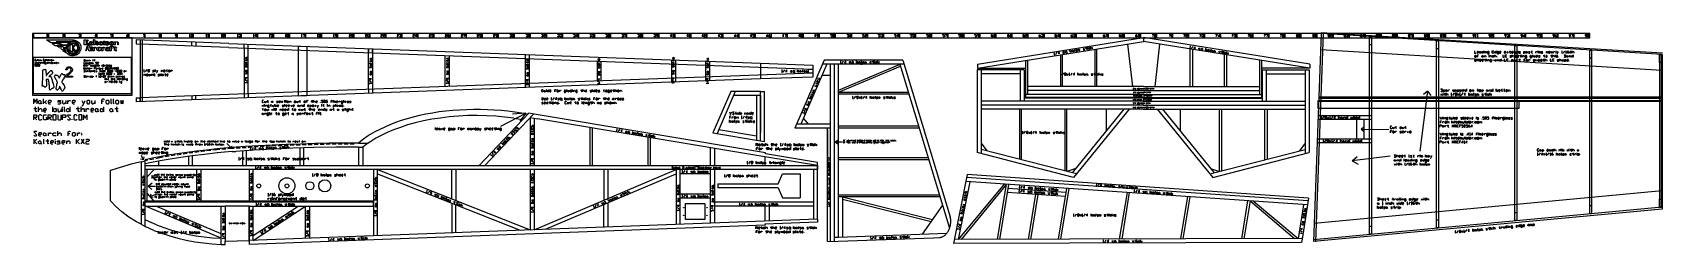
# Model space of a CAD drawing. Extents: x 0 to 102, y 0 to 13.
import ezdxf

# ---------------------------------------------------------------- set-up
doc = ezdxf.new("R2010")
doc.units = 0
doc.linetypes.add('HIDDEN', pattern=[0.375, 0.25, -0.125])
doc.layers.get('0').update_dxf_attribs({"color": 9, "linetype": 'CONTINUOUS'})

msp = doc.modelspace()

# ---------------------------------------------------------------- linework, layer by layer
at = {"color": 7, "linetype": 'CONTINUOUS'}
for p, q in [((101.52, 11.95, 0), (80.26, 13.23, 0)), ((12.22, 12.56), (6.46, 12.78)), ((6.46, 12.78), (6.46, 12.53)), ((6.46, 12.53), (6.71, 12.52)), ((6.71, 12.77), (6.71, 12.52)), ((6.71, 12.77), (6.71, 8.93)), ((6.71, 12.77), (6.71, 12.52)), ((12.22, 12.31), (6.71, 12.52)), ((6.83, 12.77), (6.83, 8.93)), ((9.91, 12.4), (9.91, 12.65)), ((10.16, 12.64), (10.16, 12.39)), ((12.22, 12.56, 0), (45.33, 11.34, 0)), ((12.22, 12.31, 0), (48.59, 10.97, 0)), ((13.18, 12.28), (13.18, 12.53)), ((13.18, 12.28), (13.18, 9.42)), ((13.43, 12.27), (13.43, 12.52)), ((13.43, 9.43), (13.43, 12.27)), ((20.93, 12.24), (20.93, 11.99)), ((20.93, 11.99), (20.93, 12.24)), ((21.18, 12.23), (21.18, 11.98)), ((21.18, 11.98), (21.18, 12.23)), ((58.85, 11.28, 0), (69.2, 12.93, 0)), ((58.85, 11.03, 0), (69.2, 12.68, 0)), ((66.16, 12.19, 0), (66.16, 9.88, 0)), ((66.29, 9.88, 0), (66.29, 12.21, 0)), ((68.2, 12.52, 0), (68.51, 9.88, 0)), ((79.55, 11.28, 0), (69.2, 12.93, 0)), ((69.2, 12.93), (69.2, 12.68)), ((69.2, 12.93), (69.2, 12.68)), ((79.55, 11.03, 0), (69.2, 12.68, 0)), ((70.2, 12.52, 0), (69.9, 9.88, 0)), ((72.11, 9.88, 0), (72.11, 12.21, 0)), ((72.24, 12.19, 0), (72.24, 9.88, 0)), ((80.26, 13.17, 0), (79.78, 0.23, 0)), ((80.38, 13.17, 0), (79.9, 0.22, 0)), ((101.51, 11.88, 0), (80.26, 13.17, 0)), ((0.06, 11.7), (6.14, 11.7)), ((0.06, 9.42), (0.06, 11.7)), ((6.14, 11.7), (6.14, 9.42)), ((20.93, 9.7), (20.93, 11.99)), ((21.18, 11.98), (21.18, 9.71)), ((25.7, 9.88), (25.7, 11.82)), ((25.95, 11.81), (25.95, 9.89)), ((30.68, 11.88), (30.68, 11.63)), ((30.68, 11.63), (30.68, 10.06)), ((30.93, 11.87), (30.93, 11.62)), ((30.93, 11.62), (30.93, 10.07)), ((35.16, 11.46), (35.16, 10.22)), ((35.41, 10.23), (35.41, 11.46)), ((39.79, 11.54), (39.79, 11.29)), ((39.79, 11.29), (39.79, 10.39)), ((40.04, 11.53), (40.04, 11.28)), ((40.04, 11.28), (40.04, 10.4)), ((41.92, 11.46), (41.92, 11.21)), ((41.92, 11.21), (41.92, 10.47)), ((42.17, 11.46), (42.17, 11.21)), ((42.17, 11.21), (42.17, 10.48)), ((45.33, 11.34, 0), (48.6, 11.22, 0)), ((45.33, 11.34), (45.33, 10.35)), ((48.6, 11.22, 0), (48.59, 10.97, 0)), ((50.2, 9.66, 0), (54, 11.26, 0)), ((51.56, 11.27, 0), (51.68, 11.27, 0)), ((58.85, 11.28, 0), (58.85, 11.03, 0)), ((61.85, 11.51, 0), (61.85, 9.38, 0)), ((61.98, 11.53, 0), (61.98, 9.38, 0)), ((64.03, 11.85, 0), (64.03, 9.88, 0)), ((64.16, 9.88, 0), (64.16, 11.87, 0)), ((74.24, 9.88, 0), (74.24, 11.87, 0)), ((74.37, 11.85, 0), (74.37, 9.88, 0)), ((76.42, 11.53, 0), (76.42, 9.38, 0)), ((76.55, 11.51, 0), (76.55, 9.38, 0)), ((79.55, 11.28, 0), (79.55, 11.03, 0)), ((101.51, 10.88, 0), (80.22, 12.17, 0)), ((101.33, 11.88, 0), (101.33, 2.38, 0)), ((101.33, 11.88, 0), (101.45, 11.88, 0)), ((101.45, 11.88, 0), (101.45, 2.38, 0)), ((101.45, 11.88, 0), (101.51, 11.88, 0)), ((101.51, 11.88, 0), (101.51, 9.4, 0)), ((48.59, 10.72, 0), (12.22, 9.38, 0)), ((45.33, 10.35, 0), (12.22, 9.13, 0)), ((39.79, 10.39), (39.79, 10.14)), ((40.04, 10.4), (40.04, 10.15)), ((41.92, 10.47), (41.92, 10.22)), ((42.17, 10.48), (42.17, 10.23)), ((48.6, 10.47, 0), (45.33, 10.35, 0)), ((48.59, 10.72, 0), (48.6, 10.47, 0)), ((49.18, 10.59), (49.7, 10.59)), ((50.2, 9.52, 0), (54.05, 11.15, 0)), ((58.83, 10.92, 0), (58.83, 5.77, 0)), ((61.77, 10.92), (58.83, 10.92)), ((58.85, 11.03, 0), (61.85, 11.03, 0)), ((59.08, 10.92, 0), (59.08, 5.71, 0)), ((61.52, 10.67), (59.08, 10.67)), ((61.52, 10.92, 0), (61.52, 8.97, 0)), ((61.77, 10.92, 0), (61.77, 8.97, 0)), ((79.55, 11.03, 0), (76.55, 11.03, 0)), ((76.59, 10.92, 0), (76.59, 8.97, 0)), ((76.59, 10.92), (79.52, 10.92)), ((76.84, 10.92, 0), (76.84, 8.97, 0)), ((76.84, 10.67), (79.27, 10.67)), ((79.27, 10.92, 0), (79.27, 5.71, 0)), ((79.52, 10.92, 0), (79.52, 5.77, 0)), ((6.14, 9.42), (0.06, 9.42)), ((6.46, 9.17), (6.71, 9.18)), ((6.46, 9.17), (6.46, 8.92)), ((12.22, 9.38), (6.71, 9.18)), ((6.71, 9.18), (6.71, 8.93)), ((6.71, 8.93), (6.71, 9.18)), ((9.91, 9.3), (9.91, 9.05)), ((10.16, 9.06), (10.16, 9.31)), ((13.18, 9.42), (13.18, 9.17)), ((13.43, 9.43), (13.43, 9.18)), ((20.93, 9.7), (20.93, 9.45)), ((20.93, 9.7), (20.93, 9.45)), ((21.18, 9.71), (21.18, 9.46)), ((21.18, 9.71), (21.18, 9.46)), ((30.68, 10.06), (30.68, 9.81)), ((30.93, 10.07), (30.93, 9.82)), ((45.09, 9.32), (45.09, 6.55)), ((45.34, 6.51), (45.34, 9.57)), ((45.34, 9.57), (45.59, 9.57)), ((45.34, 9.32), (45.34, 7.03)), ((45.59, 6.47), (45.59, 9.57)), ((50.2, 9.52, 0), (54.54, 9.52, 0)), ((54.58, 9.4, 0), (50.2, 9.4, 0)), ((69.18, 9.16, 0), (61.77, 9.16, 0)), ((61.85, 9.38, 0), (61.85, 9.19, 0)), ((69.2, 9.38, 0), (61.85, 9.38, 0)), ((69.2, 9.19, 0), (61.85, 9.19, 0)), ((69.2, 9.88, 0), (61.98, 9.88, 0)), ((69.2, 9.63, 0), (61.98, 9.63, 0)), ((69.18, 9.16, 0), (76.59, 9.16, 0)), ((69.2, 9.88, 0), (76.42, 9.88, 0)), ((69.2, 9.63, 0), (76.42, 9.63, 0)), ((69.2, 9.38, 0), (76.55, 9.38, 0)), ((69.2, 9.19, 0), (76.55, 9.19, 0)), ((76.55, 9.38, 0), (76.55, 9.19, 0)), ((101.51, 9.21, 0), (80.11, 9.21, 0)), ((101.51, 9.14, 0), (80.11, 9.14, 0)), ((86.89, 9.59, 0), (86.4, 5.86, 0)), ((86.89, 9.59, 0), (86.63, 9.39, 0)), ((86.89, 9.59, 0), (87.09, 9.33, 0)), ((101.51, 9.4, 0), (101.51, 2.26, 0)), ((12.22, 9.13), (6.46, 8.92)), ((29.16, 7.42), (30.72, 8.22)), ((30.72, 8.22), (29.89, 8.16)), ((30.72, 8.22), (30.34, 7.72)), ((69.18, 8.97, 0), (59.08, 8.97, 0)), ((69.18, 8.72, 0), (59.08, 8.72, 0)), ((69.18, 8.47, 0), (59.08, 8.47, 0)), ((61.47, 8.47, 0), (61.47, 5.35, 0)), ((61.59, 8.47, 0), (61.47, 8.47, 0)), ((61.59, 5.32, 0), (61.59, 8.47, 0)), ((64.3, 8.47, 0), (64.3, 4.62, 0)), ((64.43, 8.47, 0), (64.3, 8.47, 0)), ((64.43, 4.59, 0), (64.43, 8.47, 0)), ((67.98, 8.47, 0), (64.75, 4.51, 0)), ((68.3, 8.47, 0), (64.84, 4.23, 0)), ((66.87, 8.47, 0), (66.87, 7.1, 0)), ((69.18, 8.47, 0), (68.3, 8.47, 0)), ((69.18, 8.97, 0), (79.27, 8.97, 0)), ((69.18, 8.72, 0), (79.27, 8.72, 0)), ((69.18, 8.47, 0), (70.05, 8.47, 0)), ((69.18, 8.47, 0), (79.27, 8.47, 0)), ((70.05, 8.47, 0), (73.51, 4.23, 0)), ((70.37, 8.47, 0), (73.6, 4.51, 0)), ((71.49, 8.47, 0), (71.49, 7.1, 0)), ((73.93, 4.59, 0), (73.93, 8.47, 0)), ((73.93, 8.47, 0), (74.05, 8.47, 0)), ((74.05, 8.47, 0), (74.05, 4.62, 0)), ((76.76, 5.32, 0), (76.76, 8.47, 0)), ((76.76, 8.47, 0), (76.89, 8.47, 0)), ((76.89, 8.47, 0), (76.89, 5.35, 0)), ((80.1, 8.96, 0), (101.51, 8.96, 0)), ((80.11, 9.02, 0), (101.51, 9.02, 0)), ((29.98, 7.91), (30.54, 7.83)), ((31, 7.96), (31.45, 7.88)), ((31, 7.96), (31, 4.96)), ((31.25, 7.92), (31.25, 4.96)), ((34.72, 4.96), (34.72, 7.33)), ((34.85, 7.31), (34.85, 4.96)), ((42.74, 7.2), (45.09, 6.81)), ((48.01, 7.89, 0), (48.3, 7.54, 0)), ((49.51, 7.17), (49.51, 4.33)), ((83.4, 7.83, 0), (80.06, 7.83, 0)), ((80.07, 8.08, 0), (83.4, 8.08, 0)), ((82.76, 7.22, 0), (82.91, 7.38, 0)), ((82.76, 7.22, 0), (84.48, 7.2, 0)), ((82.76, 7.22, 0), (82.91, 7.07, 0)), ((12.09, 6.34), (12.42, 6.02)), ((12.42, 6.02), (12.42, 6.17)), ((20.29, 6.36), (20.91, 6.36)), ((20.29, 6.11), (20.58, 6.11)), ((20.33, 4.96), (20.33, 6.11)), ((20.58, 6.11), (20.58, 4.96)), ((38.34, 4.96), (38.34, 6.73)), ((38.46, 6.71), (38.46, 4.96)), ((42.38, 7.01), (45.34, 6.51)), ((45.34, 6.51), (45.59, 6.47)), ((49.99, 6.44, 0), (50.15, 6.55, 0)), ((49.99, 6.44, 0), (50.45, 6.44, 0)), ((49.99, 6.44, 0), (50.15, 6.31, 0)), ((59.08, 6.35, 0), (59.44, 5.87, 0)), ((79.27, 6.35, 0), (78.91, 5.87, 0)), ((83.4, 6.37, 0), (80.01, 6.37, 0)), ((80.02, 6.62, 0), (83.4, 6.62, 0)), ((6.91, 5.32), (6.73, 5.37)), ((6.77, 5.2), (7.02, 5.26)), ((6.77, 5.2), (6.77, 1.31)), ((6.77, 5.2), (6.77, 1.31)), ((6.91, 5.32), (6.78, 5.59)), ((6.91, 5.32), (6.95, 5.5)), ((7.02, 1.18), (7.02, 5.33)), ((7.84, 5.24), (7.84, 4.96)), ((9.71, 5.54), (9.71, 4.96)), ((9.96, 4.96), (9.96, 5.57)), ((12.42, 6.02), (12.26, 6.05)), ((12.43, 5.83), (12.66, 5.84)), ((13.08, 5.87), (13.08, 4.96)), ((13.33, 4.96), (13.33, 5.89)), ((16.64, 6.05), (16.64, 4.96)), ((16.89, 4.96), (16.89, 6.06)), ((42.23, 4.96), (42.23, 6.08)), ((42.48, 6.04), (42.48, 4.96)), ((45.62, 5.51), (45.62, 4.96)), ((45.65, 5.69), (45.66, 5.76)), ((48.9, 1.63), (48.9, 5.15)), ((50.2, 5.46, 0), (55.78, 5.46, 0)), ((55.82, 5.33, 0), (50.2, 5.33, 0)), ((64.84, 4.23, 0), (58.83, 5.77, 0)), ((65.02, 4.44, 0), (59.08, 5.97, 0)), ((73.33, 4.44, 0), (79.27, 5.97, 0)), ((73.51, 4.23, 0), (79.52, 5.77, 0)), ((84.56, 5.54, 0), (82.2, 5.25, 0)), ((82.2, 5.25, 0), (82.5, 5.53, 0)), ((82.2, 5.25, 0), (82.56, 5.06, 0)), ((4.84, 4.64), (4.86, 4.65)), ((4.84, 4.64), (4.84, 2.78)), ((7.02, 4.96, 0), (45.62, 4.96, 0)), ((48.9, 4.71, 0), (7.02, 4.71, 0)), ((7.14, 2.75), (7.14, 4.71)), ((7.14, 4.26), (7.58, 4.71)), ((7.42, 4.34), (7.6, 4.1)), ((7.42, 4.34), (7.42, 4.16)), ((7.42, 4.34), (7.6, 4.32)), ((10.23, 2.69), (10.23, 4.71)), ((10.48, 4.71), (10.48, 2.69)), ((13.49, 4.71), (13.49, 2.69)), ((13.74, 2.69), (13.74, 4.71)), ((21.24, 4.71), (21.24, 0.59)), ((21.49, 0.6), (21.49, 4.71)), ((21.49, 4.71), (31, 0.96)), ((21.49, 4.44), (30.38, 0.94)), ((26.11, 2.89), (26.11, 4.71)), ((26.36, 4.71), (26.36, 2.79)), ((31, 4.71), (31, 0.96)), ((31.25, 4.71), (31.25, 0.97)), ((31.25, 0.97), (40.09, 4.71)), ((31.95, 1), (40.09, 4.44)), ((35.59, 4.71), (35.59, 2.81)), ((35.84, 4.71), (35.84, 2.91)), ((40.09, 4.71), (40.09, 1.3)), ((40.34, 1.31), (40.34, 4.71)), ((40.34, 4.46), (42.23, 4.46)), ((41.8, 4.96, 0), (40.46, 4.71, 0)), ((42.23, 1.38), (42.23, 4.71)), ((42.48, 4.71), (42.48, 1.39)), ((45.62, 4.96, 0), (48.9, 4.96, 0)), ((46.43, 3.82), (46.72, 4.45)), ((46.72, 4.45), (47.82, 4.45)), ((47.82, 4.45), (47.82, 2.95)), ((48.65, 4.71), (48.65, 1.62)), ((48.9, 4.96, 0), (48.9, 4.71, 0)), ((48.9, 4.96, 0), (48.9, 4.71, 0)), ((58.21, 4.41, 0), (57.36, 0.11, 0)), ((79.45, 2.76, 0), (58.17, 4.22, 0)), ((79.48, 2.94, 0), (58.21, 4.41, 0)), ((64.98, 4.79, 0), (64.43, 4.59, 0)), ((73.37, 4.79, 0), (73.93, 4.59, 0)), ((7.14, 3.22), (7.56, 2.75)), ((7.19, 3.68), (7.45, 3.88)), ((7.19, 3.68), (7.64, 3.68)), ((7.19, 3.68), (7.43, 3.47)), ((7.33, 3.04), (7.39, 3.21)), ((7.33, 3.04), (7.6, 3.15)), ((42.23, 3.19), (40.34, 3.19)), ((42.48, 3.57), (42.48, 3.82)), ((42.68, 3.82), (46.43, 3.82)), ((42.68, 3.82, 0), (42.68, 3.57, 0)), ((46.43, 3.57), (42.68, 3.57)), ((46.43, 3.57), (46.72, 2.95)), ((50.2, 3.14, 0), (56.48, 3.14, 0)), ((58.38, 3.96, 0), (57.66, 0.36, 0)), ((60.51, 3.81, 0), (57.66, 0.36, 0)), ((60.66, 3.8, 0), (57.83, 0.36, 0)), ((58.16, 3.97, 0), (58.13, 3.98, 0)), ((79.41, 2.51, 0), (58.16, 3.97, 0)), ((60.1, 0.37, 0), (60.66, 3.8, 0)), ((60.79, 3.79, 0), (60.23, 0.37, 0)), ((60.71, 3.3, 0), (60.73, 3.3, 0)), ((60.73, 3.3, 0), (64.34, 3.05, 0)), ((60.75, 3.55, 0), (64.38, 3.3, 0)), ((62.03, 0.37, 0), (62.49, 3.18, 0)), ((62.62, 3.17, 0), (62.16, 0.37, 0)), ((63.91, 0.38, 0), (64.42, 3.54, 0)), ((64.55, 3.53, 0), (64.03, 0.38, 0)), ((67.71, 0.39, 0), (68.19, 3.28, 0)), ((68.31, 3.28, 0), (67.84, 0.39, 0)), ((101.51, 3.39, 0), (79.82, 1.36, 0)), ((4.89, 2.73), (4.84, 2.78)), ((7.02, 2.75, 0), (7.02, 2.69, 0)), ((21.24, 2.75), (7.02, 2.75)), ((21.24, 2.69), (7.02, 2.69)), ((7.02, 2.44), (11.99, 2.44)), ((11.74, 0.44), (7.03, 2.44)), ((7.33, 3.04), (7.5, 2.99)), ((11.74, 0.71), (7.67, 2.44)), ((11.74, 0.06), (11.74, 2.44)), ((13.49, 2.44), (21.24, 2.44)), ((13.49, 2.44), (13.49, 0.31)), ((13.74, 0.31), (13.74, 2.44)), ((13.74, 0.31), (17, 2.44)), ((13.74, 0.61), (16.54, 2.44)), ((17, 0.44), (17, 2.44)), ((17.25, 2.44), (17.25, 0.45)), ((21.24, 2.44), (21.24, 2.69)), ((26.11, 2.62), (26.11, 0.78)), ((26.36, 0.79), (26.36, 2.52)), ((35.59, 1.13), (35.59, 2.53)), ((35.84, 2.64), (35.84, 1.14)), ((42.23, 2.94), (40.34, 2.94)), ((40.67, 2.6), (41.88, 2.6)), ((40.67, 2.11), (40.67, 2.6)), ((40.67, 1.61), (40.67, 2.11)), ((41.88, 2.6), (41.88, 2.11)), ((41.88, 2.11), (41.88, 1.61)), ((48.65, 2.69), (42.48, 2.69)), ((48.65, 2.44), (42.48, 2.44)), ((45.62, 2.44), (45.62, 1.51)), ((45.87, 2.44), (45.87, 1.52)), ((46.72, 2.95), (47.82, 2.95)), ((56.52, 3.01, 0), (50.2, 3.01, 0)), ((50.45, 3.01, 0), (56.05, 1.6, 0)), ((50.45, 3.01, 0), (50.45, 0.52, 0)), ((50.45, 2.88, 0), (55.98, 1.49, 0)), ((56.68, 2.49, 0), (55.41, 0.7, 0)), ((71.52, 0.4, 0), (71.95, 3.03, 0)), ((72.08, 3.02, 0), (71.65, 0.4, 0)), ((75.32, 0.41, 0), (75.7, 2.77, 0)), ((75.83, 2.76, 0), (75.44, 0.41, 0)), ((75.83, 2.76, 0), (78.61, 0.42, 0)), ((76.04, 2.74, 0), (78.82, 0.42, 0)), ((79.16, 2.53, 0), (78.82, 0.42, 0)), ((79.48, 2.94, 0), (79.07, 0.39, 0)), ((101.51, 2.26, 0), (79.78, 0.23, 0)), ((101.51, 2.38, 0), (79.79, 0.35, 0)), ((101.33, 2.38, 0), (101.45, 2.38, 0)), ((101.45, 2.38, 0), (101.51, 2.38, 0)), ((6.77, 1.31), (7.05, 1.16)), ((7.05, 1.57), (7.02, 1.58)), ((48.89, 1.63), (13.49, 0.31)), ((45.63, 1.26), (13.49, 0.06)), ((41.88, 1.61), (40.67, 1.61)), ((48.9, 1.44), (45.62, 1.32)), ((45.62, 1.32), (45.63, 1.26)), ((48.89, 1.63), (48.9, 1.63)), ((48.89, 1.63, 0), (48.9, 1.63, 0)), ((48.9, 1.63), (48.9, 1.44)), ((11.74, 0.06), (11.99, 0.06)), ((11.99, 0.06), (11.99, 0.26)), ((13.49, 0.31), (13.49, 0.06)), ((49.51, 0.23, 0), (50.18, 0.26, 0)), ((49.95, 0.5), (50.2, 0.51)), ((50.18, 0.26, 0), (56.11, 0.47, 0)), ((50.2, 0.51, 0), (56.94, 0.75, 0)), ((56.11, 0.47, 0), (56.49, 0.48, 0)), ((79.03, 0.17, 0), (57.36, 0.11, 0)), ((79.03, 0.42, 0), (57.41, 0.36, 0)), ((79.07, 0.42, 0), (79.03, 0.42, 0)), ((79.07, 0.39, 0), (79.03, 0.17, 0))]:
    msp.add_line(p, q, dxfattribs=at)
at = {"color": 7, "linetype": 'CONTINUOUS', "ltscale": 0.25}
for p, q in [((49.31, 11.52, 0), (47.48, 7.29, 0)), ((49.48, 11.27, 0), (47.86, 7.54, 0)), ((54.28, 11.27, 0), (49.2, 11.27, 0)), ((49.58, 11.52, 0), (49.31, 11.52, 0)), ((53.94, 11.52, 0), (49.58, 11.52, 0)), ((49.7, 0.24, 0), (49.7, 11.27, 0)), ((49.95, 0.25, 0), (49.95, 11.27, 0)), ((50.2, 0.51, 0), (50.2, 11.27, 0)), ((54.2, 11.52, 0), (53.94, 11.52, 0)), ((54.02, 11.27, 0), (57.12, 1.06, 0)), ((54.2, 11.52, 0), (57.16, 1.77, 0)), ((43.5, 9.57), (42.38, 7.01)), ((43.77, 9.57), (42.64, 6.96)), ((45.34, 9.57), (43.5, 9.57)), ((45.34, 9.32), (43.66, 9.32)), ((30.91, 8.22), (27.82, 4.96)), ((31.2, 8.17), (28.16, 4.96)), ((30.86, 8.16), (30.03, 8.28)), ((31.36, 8.15), (30.91, 8.22)), ((45.66, 5.76), (31.36, 8.15)), ((45.62, 5.51), (31.45, 7.88)), ((49.7, 7.29, 0), (47.48, 7.29, 0)), ((49.7, 7.54, 0), (47.59, 7.54, 0)), ((49.51, 0.23, 0), (49.51, 7.29, 0)), ((55.18, 7.42, 0), (50.2, 7.42, 0)), ((55.22, 7.29, 0), (50.2, 7.29, 0)), ((48.9, 4.96), (45.62, 5.51)), ((48.9, 5.15), (45.65, 5.69)), ((5.16, 2.44), (4.89, 2.73)), ((5.55, 2.09), (5.16, 2.44)), ((5.99, 1.76), (5.55, 2.09)), ((6.47, 1.47), (5.99, 1.76)), ((6.77, 1.31), (6.47, 1.47)), ((7.71, 1.28), (7.05, 1.57)), ((7.56, 0.93), (7.05, 1.16))]:
    msp.add_line(p, q, dxfattribs=at)
at = {"color": 7, "linetype": 'CONTINUOUS', "flags": 128}
for points in [[(0, 12.92), (1, 12.92), (1, 13.18), (0, 13.18)], [(1, 12.92), (2, 12.92), (2, 13.18), (1, 13.18)], [(1.22, 12.55), (1.4, 12.43), (1.67, 12.43), (1.58, 12.48), (1.77, 12.48), (1.65, 12.55)], [(2, 12.92), (3, 12.92), (3, 13.18), (2, 13.18)], [(2.65, 12.5), (2.68, 12.5), (2.51, 12.29), (2.69, 12.07), (2.65, 12.07), (2.49, 12.28), (2.49, 12.07), (2.35, 12.07), (2.35, 12.5), (2.49, 12.5), (2.49, 12.3)], [(3, 12.92), (4, 12.92), (4, 13.18), (3, 13.18)], [(3.45, 12.79), (3.47, 12.79), (3.35, 12.63), (3.48, 12.47), (3.45, 12.47), (3.33, 12.62), (3.33, 12.47), (3.22, 12.47), (3.22, 12.79), (3.33, 12.79), (3.33, 12.64)], [(3.51, 12.11), (3.47, 12.27), (3.38, 12.27), (3.33, 12.11), (3.31, 12.11), (3.42, 12.43), (3.52, 12.43), (3.62, 12.11)], [(3.39, 12.28), (3.47, 12.28), (3.44, 12.42)], [(3.67, 12.59), (3.67, 12.59), (3.67, 12.59), (3.67, 12.59), (3.67, 12.6), (3.67, 12.6), (3.67, 12.6), (3.67, 12.6), (3.67, 12.6), (3.67, 12.6), (3.68, 12.6), (3.68, 12.61), (3.68, 12.61), (3.68, 12.62), (3.68, 12.62), (3.68, 12.63), (3.68, 12.63), (3.68, 12.65), (3.67, 12.65), (3.66, 12.66), (3.66, 12.66), (3.65, 12.66), (3.64, 12.66), (3.63, 12.66), (3.62, 12.66), (3.61, 12.66), (3.61, 12.66), (3.6, 12.66), (3.6, 12.66), (3.59, 12.66), (3.59, 12.66), (3.59, 12.66), (3.58, 12.66), (3.58, 12.65), (3.58, 12.65), (3.57, 12.65), (3.57, 12.65), (3.57, 12.64), (3.56, 12.64), (3.56, 12.64), (3.55, 12.63), (3.55, 12.63), (3.53, 12.63), (3.54, 12.64), (3.55, 12.65), (3.56, 12.66), (3.57, 12.66), (3.58, 12.66), (3.58, 12.67), (3.59, 12.67), (3.6, 12.67), (3.6, 12.67), (3.61, 12.67), (3.61, 12.67), (3.61, 12.67), (3.62, 12.67), (3.62, 12.67), (3.62, 12.67), (3.63, 12.67), (3.64, 12.67), (3.64, 12.67), (3.65, 12.67), (3.66, 12.67), (3.66, 12.67), (3.67, 12.67), (3.68, 12.66), (3.68, 12.66), (3.7, 12.66), (3.72, 12.64), (3.74, 12.63), (3.75, 12.61), (3.76, 12.59), (3.76, 12.58), (3.76, 12.47), (3.67, 12.47), (3.68, 12.47), (3.66, 12.47), (3.65, 12.47), (3.62, 12.47), (3.59, 12.47), (3.57, 12.47), (3.55, 12.47), (3.54, 12.48), (3.53, 12.49), (3.52, 12.5), (3.51, 12.51), (3.51, 12.52), (3.51, 12.53), (3.51, 12.53), (3.51, 12.55), (3.53, 12.57), (3.55, 12.58), (3.59, 12.59), (3.6, 12.59), (3.61, 12.59), (3.63, 12.59), (3.64, 12.59), (3.65, 12.59), (3.65, 12.59), (3.65, 12.59), (3.66, 12.59), (3.66, 12.59), (3.67, 12.59), (3.67, 12.59), (3.67, 12.59)], [(3.67, 12.59), (3.67, 12.59), (3.67, 12.59), (3.66, 12.59), (3.66, 12.59), (3.65, 12.59), (3.65, 12.59), (3.64, 12.59), (3.64, 12.59), (3.62, 12.59), (3.6, 12.59), (3.59, 12.58), (3.57, 12.58), (3.55, 12.57), (3.54, 12.56), (3.53, 12.55), (3.53, 12.53), (3.53, 12.53), (3.53, 12.52), (3.54, 12.5), (3.56, 12.49), (3.58, 12.48), (3.58, 12.48), (3.59, 12.48), (3.6, 12.48), (3.6, 12.48), (3.61, 12.48), (3.61, 12.48), (3.62, 12.48), (3.62, 12.48), (3.63, 12.48), (3.63, 12.48), (3.64, 12.48), (3.64, 12.48), (3.65, 12.48), (3.66, 12.48), (3.66, 12.48), (3.67, 12.48), (3.67, 12.48)], [(3.72, 12.29), (3.64, 12.29), (3.64, 12.35), (3.72, 12.35)], [(3.72, 12.11), (3.64, 12.11), (3.64, 12.27), (3.72, 12.27)], [(3.83, 12.3), (3.85, 12.3), (3.86, 12.31), (3.87, 12.31), (3.89, 12.31), (3.9, 12.31), (3.9, 12.31), (3.9, 12.31), (3.91, 12.31), (3.91, 12.31), (3.91, 12.31), (3.92, 12.31), (3.92, 12.31), (3.93, 12.3), (3.95, 12.3), (3.96, 12.28), (3.97, 12.27), (3.95, 12.26), (3.95, 12.27), (3.94, 12.28), (3.93, 12.29), (3.91, 12.3), (3.89, 12.3), (3.89, 12.3), (3.87, 12.3), (3.86, 12.3), (3.85, 12.29), (3.83, 12.28), (3.83, 12.11), (3.75, 12.11), (3.75, 12.31), (3.83, 12.31), (3.83, 12.3)], [(3.87, 12.79), (3.87, 12.47), (3.79, 12.47), (3.79, 12.78), (3.78, 12.78), (3.78, 12.79)], [(4.03, 12.66), (4.07, 12.66), (4.07, 12.65), (4.03, 12.65), (4.03, 12.5), (4.03, 12.5), (4.03, 12.49), (4.03, 12.49), (4.04, 12.49), (4.04, 12.48), (4.04, 12.48), (4.04, 12.48), (4.05, 12.48), (4.05, 12.48), (4.05, 12.48), (4.05, 12.48), (4.05, 12.48), (4.05, 12.48), (4.06, 12.48), (4.06, 12.48), (4.07, 12.48), (4.07, 12.48), (4.07, 12.49), (4.08, 12.49), (4.08, 12.49), (4.09, 12.49), (4.09, 12.49), (4.09, 12.49), (4.09, 12.49), (4.09, 12.49), (4.09, 12.49), (4.09, 12.49), (4.09, 12.49), (4.09, 12.48), (4.09, 12.48), (4.09, 12.48), (4.09, 12.48), (4.09, 12.48), (4.09, 12.48), (4.09, 12.48), (4.08, 12.48), (4.08, 12.47), (4.07, 12.47), (4.07, 12.47), (4.06, 12.47), (4.05, 12.47), (4.05, 12.47), (4.04, 12.47), (4.04, 12.47), (4.03, 12.47), (4.03, 12.47), (4.02, 12.47), (4.02, 12.47), (4.02, 12.47), (4.01, 12.47), (4, 12.47), (3.99, 12.47), (3.98, 12.47), (3.97, 12.48), (3.96, 12.48), (3.96, 12.48), (3.95, 12.49), (3.95, 12.49), (3.95, 12.5), (3.95, 12.5), (3.95, 12.5), (3.95, 12.65), (3.9, 12.65), (3.9, 12.66), (3.95, 12.66), (3.95, 12.71), (4.03, 12.71)], [(4, 12.92), (5, 12.92), (5, 13.18), (4, 13.18)], [(4.27, 12.16), (4.26, 12.16), (4.24, 12.14), (4.21, 12.12), (4.18, 12.12), (4.14, 12.11), (4.11, 12.11), (4.08, 12.12), (4.06, 12.13), (4.04, 12.14), (4.02, 12.15), (4.01, 12.17), (4, 12.19), (4, 12.21), (4, 12.23), (4.01, 12.24), (4.01, 12.26), (4.02, 12.27), (4.05, 12.29), (4.07, 12.3), (4.11, 12.31), (4.15, 12.31), (4.19, 12.31), (4.22, 12.3), (4.25, 12.28), (4.27, 12.26), (4.24, 12.26), (4.23, 12.27), (4.22, 12.28), (4.21, 12.29), (4.19, 12.3), (4.18, 12.3), (4.17, 12.3), (4.16, 12.3), (4.14, 12.3), (4.13, 12.3), (4.12, 12.3), (4.11, 12.3), (4.1, 12.3), (4.1, 12.12), (4.1, 12.12), (4.11, 12.12), (4.11, 12.12), (4.12, 12.12), (4.12, 12.12), (4.13, 12.12), (4.13, 12.12), (4.14, 12.12), (4.14, 12.12), (4.14, 12.12), (4.14, 12.12), (4.14, 12.12), (4.14, 12.12), (4.15, 12.12), (4.15, 12.12), (4.15, 12.12), (4.18, 12.12), (4.21, 12.13), (4.23, 12.14), (4.24, 12.16)], [(4.2, 12.59), (4.2, 12.49), (4.21, 12.48), (4.22, 12.48), (4.23, 12.48), (4.25, 12.47), (4.26, 12.47), (4.29, 12.48), (4.32, 12.49), (4.34, 12.5), (4.35, 12.52), (4.35, 12.52), (4.36, 12.52), (4.36, 12.52), (4.37, 12.51), (4.35, 12.49), (4.33, 12.48), (4.3, 12.47), (4.27, 12.47), (4.26, 12.47), (4.23, 12.47), (4.2, 12.48), (4.17, 12.49), (4.15, 12.51), (4.14, 12.52), (4.13, 12.54), (4.12, 12.55), (4.12, 12.57), (4.12, 12.59), (4.13, 12.61), (4.14, 12.63), (4.16, 12.64), (4.19, 12.66), (4.21, 12.66), (4.23, 12.67), (4.26, 12.67), (4.29, 12.67), (4.32, 12.66), (4.34, 12.65), (4.36, 12.64), (4.37, 12.63), (4.37, 12.62), (4.38, 12.61), (4.38, 12.59)], [(4.35, 12.6), (4.35, 12.61), (4.35, 12.63), (4.34, 12.64), (4.33, 12.65), (4.32, 12.65), (4.3, 12.66), (4.28, 12.66), (4.26, 12.66), (4.25, 12.66), (4.23, 12.66), (4.22, 12.66), (4.2, 12.65), (4.2, 12.64), (4.2, 12.62), (4.2, 12.61), (4.2, 12.6)], [(4.38, 12.3), (4.39, 12.3), (4.41, 12.31), (4.42, 12.31), (4.44, 12.31), (4.44, 12.31), (4.44, 12.31), (4.45, 12.31), (4.45, 12.31), (4.46, 12.31), (4.46, 12.31), (4.46, 12.31), (4.47, 12.31), (4.48, 12.3), (4.49, 12.3), (4.5, 12.28), (4.52, 12.27), (4.5, 12.26), (4.49, 12.27), (4.48, 12.28), (4.47, 12.29), (4.45, 12.3), (4.44, 12.3), (4.43, 12.3), (4.42, 12.3), (4.4, 12.3), (4.39, 12.29), (4.38, 12.28), (4.38, 12.11), (4.3, 12.11), (4.3, 12.31), (4.38, 12.31), (4.38, 12.3)], [(4.49, 12.65), (4.41, 12.65), (4.41, 12.71), (4.49, 12.71)], [(4.49, 12.47), (4.41, 12.47), (4.41, 12.63), (4.49, 12.63)], [(4.66, 12.57), (4.68, 12.57), (4.71, 12.56), (4.72, 12.55), (4.74, 12.55), (4.75, 12.54), (4.75, 12.53), (4.76, 12.52), (4.76, 12.52), (4.75, 12.5), (4.72, 12.48), (4.68, 12.47), (4.63, 12.47), (4.62, 12.47), (4.62, 12.47), (4.62, 12.47), (4.62, 12.47), (4.62, 12.47), (4.62, 12.47), (4.61, 12.47), (4.61, 12.47), (4.61, 12.47), (4.59, 12.47), (4.57, 12.47), (4.56, 12.48), (4.54, 12.48), (4.54, 12.48), (4.53, 12.49), (4.53, 12.49), (4.52, 12.49), (4.54, 12.5), (4.56, 12.49), (4.58, 12.48), (4.6, 12.47), (4.62, 12.47), (4.64, 12.47), (4.65, 12.47), (4.67, 12.48), (4.68, 12.48), (4.68, 12.48), (4.68, 12.49), (4.68, 12.5), (4.68, 12.51), (4.68, 12.51), (4.68, 12.52), (4.68, 12.52), (4.68, 12.53), (4.68, 12.54), (4.68, 12.55), (4.68, 12.55), (4.68, 12.56), (4.66, 12.56), (4.64, 12.56), (4.63, 12.57), (4.61, 12.57), (4.59, 12.57), (4.57, 12.58), (4.56, 12.58), (4.55, 12.58), (4.54, 12.59), (4.53, 12.6), (4.52, 12.61), (4.52, 12.62), (4.52, 12.63), (4.53, 12.64), (4.54, 12.65), (4.56, 12.66), (4.58, 12.66), (4.6, 12.67), (4.62, 12.67), (4.64, 12.67), (4.65, 12.67), (4.66, 12.67), (4.67, 12.67), (4.68, 12.67), (4.69, 12.67), (4.7, 12.66), (4.7, 12.66), (4.71, 12.66), (4.72, 12.66), (4.72, 12.66), (4.72, 12.66), (4.72, 12.65), (4.72, 12.65), (4.73, 12.65), (4.73, 12.65), (4.73, 12.65), (4.73, 12.65), (4.73, 12.65), (4.73, 12.65), (4.74, 12.65), (4.74, 12.65), (4.74, 12.65), (4.74, 12.65), (4.74, 12.64), (4.73, 12.64), (4.72, 12.64), (4.72, 12.65), (4.71, 12.65), (4.71, 12.65), (4.7, 12.65), (4.7, 12.65), (4.69, 12.66), (4.68, 12.66), (4.68, 12.66), (4.67, 12.66), (4.67, 12.66), (4.66, 12.66), (4.66, 12.66), (4.65, 12.66), (4.65, 12.66), (4.64, 12.66), (4.64, 12.66), (4.63, 12.66), (4.62, 12.66), (4.62, 12.66), (4.61, 12.66), (4.6, 12.66), (4.6, 12.66), (4.6, 12.66), (4.6, 12.63), (4.6, 12.6), (4.6, 12.59), (4.6, 12.58), (4.6, 12.58), (4.61, 12.58), (4.61, 12.57), (4.62, 12.57), (4.62, 12.57), (4.62, 12.57), (4.62, 12.57), (4.62, 12.57), (4.63, 12.57), (4.64, 12.57), (4.65, 12.57), (4.66, 12.57)], [(4.71, 12.24), (4.71, 12.24), (4.71, 12.24), (4.71, 12.24), (4.71, 12.24), (4.71, 12.24), (4.71, 12.24), (4.71, 12.24), (4.71, 12.24), (4.71, 12.25), (4.71, 12.25), (4.71, 12.25), (4.71, 12.25), (4.71, 12.26), (4.71, 12.26), (4.71, 12.27), (4.71, 12.27), (4.71, 12.29), (4.7, 12.29), (4.7, 12.3), (4.69, 12.3), (4.68, 12.3), (4.68, 12.3), (4.67, 12.3), (4.66, 12.3), (4.65, 12.3), (4.64, 12.3), (4.64, 12.3), (4.63, 12.3), (4.63, 12.3), (4.63, 12.3), (4.62, 12.3), (4.62, 12.3), (4.62, 12.3), (4.61, 12.29), (4.61, 12.29), (4.61, 12.29), (4.6, 12.29), (4.6, 12.28), (4.6, 12.28), (4.59, 12.28), (4.59, 12.27), (4.57, 12.28), (4.58, 12.29), (4.59, 12.29), (4.6, 12.3), (4.61, 12.3), (4.61, 12.31), (4.62, 12.31), (4.63, 12.31), (4.63, 12.31), (4.64, 12.31), (4.64, 12.31), (4.65, 12.31), (4.65, 12.31), (4.65, 12.31), (4.66, 12.31), (4.66, 12.31), (4.66, 12.31), (4.67, 12.31), (4.68, 12.31), (4.69, 12.31), (4.69, 12.31), (4.7, 12.31), (4.71, 12.31), (4.71, 12.31), (4.72, 12.3), (4.73, 12.3), (4.75, 12.29), (4.77, 12.27), (4.78, 12.25), (4.79, 12.23), (4.79, 12.22), (4.79, 12.11), (4.71, 12.11), (4.71, 12.12), (4.7, 12.12), (4.68, 12.11), (4.66, 12.11), (4.63, 12.11), (4.61, 12.11), (4.59, 12.12), (4.58, 12.13), (4.56, 12.13), (4.56, 12.14), (4.55, 12.15), (4.55, 12.17), (4.54, 12.18), (4.54, 12.18), (4.55, 12.2), (4.56, 12.21), (4.59, 12.23), (4.62, 12.23), (4.64, 12.24), (4.65, 12.24), (4.66, 12.24), (4.68, 12.24), (4.68, 12.24), (4.69, 12.24), (4.69, 12.24), (4.69, 12.24), (4.7, 12.24), (4.7, 12.24), (4.7, 12.24), (4.71, 12.24)], [(4.71, 12.23), (4.71, 12.23), (4.7, 12.23), (4.7, 12.23), (4.69, 12.23), (4.69, 12.23), (4.68, 12.23), (4.68, 12.23), (4.68, 12.23), (4.66, 12.23), (4.64, 12.23), (4.62, 12.22), (4.61, 12.22), (4.59, 12.21), (4.58, 12.2), (4.57, 12.19), (4.57, 12.18), (4.57, 12.18), (4.57, 12.16), (4.58, 12.15), (4.59, 12.13), (4.62, 12.13), (4.62, 12.12), (4.63, 12.12), (4.63, 12.12), (4.64, 12.12), (4.64, 12.12), (4.65, 12.12), (4.65, 12.12), (4.66, 12.12), (4.66, 12.12), (4.67, 12.12), (4.68, 12.12), (4.68, 12.12), (4.69, 12.12), (4.69, 12.12), (4.7, 12.12), (4.7, 12.13), (4.71, 12.13)], [(4.87, 12.59), (4.87, 12.49), (4.88, 12.48), (4.89, 12.48), (4.9, 12.48), (4.91, 12.47), (4.93, 12.47), (4.96, 12.48), (4.98, 12.49), (5, 12.5), (5.02, 12.52), (5.02, 12.52), (5.02, 12.52), (5.03, 12.52), (5.03, 12.51), (5.02, 12.49), (4.99, 12.48), (4.97, 12.47), (4.93, 12.47), (4.93, 12.47), (4.89, 12.47), (4.86, 12.48), (4.84, 12.49), (4.81, 12.51), (4.8, 12.52), (4.79, 12.54), (4.79, 12.55), (4.79, 12.57), (4.79, 12.59), (4.8, 12.61), (4.81, 12.63), (4.83, 12.64), (4.85, 12.66), (4.87, 12.66), (4.9, 12.67), (4.93, 12.67), (4.96, 12.67), (4.98, 12.66), (5.01, 12.65), (5.02, 12.64), (5.03, 12.63), (5.04, 12.62), (5.04, 12.61), (5.04, 12.59)], [(4.97, 12.27), (4.9, 12.27), (4.9, 12.25), (4.9, 12.23), (4.9, 12.2), (4.9, 12.17), (4.9, 12.16), (4.9, 12.16), (4.9, 12.15), (4.9, 12.14), (4.9, 12.14), (4.9, 12.13), (4.9, 12.12), (4.9, 12.11), (4.82, 12.11), (4.82, 12.29), (4.82, 12.33), (4.82, 12.34), (4.82, 12.35), (4.83, 12.35), (4.83, 12.36), (4.84, 12.37), (4.85, 12.37), (4.86, 12.38), (4.86, 12.38), (4.87, 12.39), (4.88, 12.39), (4.89, 12.39), (4.9, 12.4), (4.91, 12.4), (4.92, 12.4), (4.93, 12.4), (4.94, 12.4), (4.96, 12.4), (4.97, 12.4), (4.99, 12.39), (5, 12.39), (5.01, 12.38), (5.02, 12.37), (5.02, 12.36), (5.03, 12.35), (5.02, 12.35), (5.01, 12.36), (5.01, 12.36), (5.01, 12.37), (5, 12.37), (5, 12.38), (4.99, 12.38), (4.99, 12.38), (4.98, 12.38), (4.98, 12.39), (4.98, 12.39), (4.97, 12.39), (4.96, 12.39), (4.96, 12.39), (4.95, 12.39), (4.95, 12.39), (4.94, 12.39), (4.93, 12.39), (4.91, 12.38), (4.9, 12.37), (4.9, 12.36), (4.9, 12.36), (4.9, 12.35), (4.9, 12.33), (4.9, 12.32), (4.9, 12.3), (4.9, 12.28), (4.97, 12.28)], [(5.02, 12.6), (5.02, 12.61), (5.01, 12.63), (5, 12.64), (4.99, 12.65), (4.98, 12.65), (4.97, 12.66), (4.95, 12.66), (4.93, 12.66), (4.91, 12.66), (4.9, 12.66), (4.88, 12.66), (4.87, 12.65), (4.87, 12.64), (4.87, 12.62), (4.87, 12.61), (4.87, 12.6)], [(5, 12.92), (6, 12.92), (6, 13.18), (5, 13.18)], [(5.18, 12.3), (5.22, 12.3), (5.22, 12.29), (5.18, 12.29), (5.18, 12.15), (5.18, 12.14), (5.18, 12.14), (5.19, 12.13), (5.19, 12.13), (5.19, 12.13), (5.2, 12.13), (5.2, 12.13), (5.2, 12.13), (5.2, 12.13), (5.2, 12.13), (5.2, 12.13), (5.2, 12.13), (5.21, 12.13), (5.21, 12.13), (5.21, 12.13), (5.22, 12.13), (5.22, 12.13), (5.23, 12.13), (5.23, 12.13), (5.23, 12.13), (5.24, 12.13), (5.24, 12.13), (5.24, 12.13), (5.24, 12.13), (5.24, 12.13), (5.24, 12.13), (5.24, 12.13), (5.24, 12.13), (5.24, 12.13), (5.24, 12.13), (5.24, 12.13), (5.24, 12.13), (5.24, 12.13), (5.24, 12.12), (5.24, 12.12), (5.23, 12.12), (5.23, 12.12), (5.22, 12.12), (5.22, 12.12), (5.21, 12.12), (5.21, 12.11), (5.2, 12.11), (5.2, 12.11), (5.19, 12.11), (5.19, 12.11), (5.18, 12.11), (5.18, 12.11), (5.18, 12.11), (5.17, 12.11), (5.16, 12.11), (5.15, 12.11), (5.14, 12.12), (5.13, 12.12), (5.13, 12.12), (5.12, 12.12), (5.11, 12.13), (5.11, 12.13), (5.11, 12.14), (5.1, 12.14), (5.1, 12.14), (5.1, 12.15), (5.1, 12.29), (5.06, 12.29), (5.06, 12.3), (5.1, 12.3), (5.1, 12.35), (5.18, 12.35)], [(5.15, 12.64), (5.17, 12.65), (5.19, 12.66), (5.21, 12.67), (5.23, 12.67), (5.26, 12.67), (5.28, 12.66), (5.3, 12.65), (5.31, 12.64), (5.32, 12.63), (5.32, 12.63), (5.32, 12.62), (5.32, 12.61), (5.33, 12.47), (5.31, 12.47), (5.3, 12.61), (5.3, 12.62), (5.3, 12.63), (5.29, 12.63), (5.28, 12.64), (5.28, 12.64), (5.27, 12.65), (5.26, 12.65), (5.25, 12.65), (5.23, 12.65), (5.21, 12.65), (5.19, 12.64), (5.17, 12.63), (5.16, 12.62), (5.15, 12.61), (5.15, 12.47), (5.07, 12.47), (5.07, 12.67), (5.15, 12.67)], [(6, 12.92), (7, 12.92), (7, 13.18), (6, 13.18)], [(7, 12.92), (8, 12.92), (8, 13.18), (7, 13.18)], [(8, 12.92), (9, 12.92), (9, 13.18), (8, 13.18)], [(9, 12.92), (10, 12.92), (10, 13.18), (9, 13.18)], [(10, 12.92), (11, 12.92), (11, 13.18), (10, 13.18)], [(11, 12.92), (12, 12.92), (12, 13.18), (11, 13.18)], [(12, 12.92), (13, 12.92), (13, 13.18), (12, 13.18)], [(13, 12.92), (14, 12.92), (14, 13.18), (13, 13.18)], [(14, 12.92), (15, 12.92), (15, 13.18), (14, 13.18)], [(15, 12.92), (16, 12.92), (16, 13.18), (15, 13.18)], [(16, 12.92), (17, 12.92), (17, 13.18), (16, 13.18)], [(17.08, 9.31), (16.57, 9.29), (16.57, 12.4), (17.08, 12.38)], [(17, 12.92), (18, 12.92), (18, 13.18), (17, 13.18)], [(18, 12.92), (19, 12.92), (19, 13.18), (18, 13.18)], [(19, 12.92), (20, 12.92), (20, 13.18), (19, 13.18)], [(20, 12.92), (21, 12.92), (21, 13.18), (20, 13.18)], [(21, 12.92), (22, 12.92), (22, 13.18), (21, 13.18)], [(22, 12.92), (23, 12.92), (23, 13.18), (22, 13.18)], [(23, 12.92), (24, 12.92), (24, 13.18), (23, 13.18)], [(24, 12.92), (25, 12.92), (25, 13.18), (24, 13.18)], [(25, 12.92), (26, 12.92), (26, 13.18), (25, 13.18)], [(26, 12.92), (27, 12.92), (27, 13.18), (26, 13.18)], [(27, 12.92), (28, 12.92), (28, 13.18), (27, 13.18)], [(28, 12.92), (29, 12.92), (29, 13.18), (28, 13.18)], [(29, 12.92), (30, 12.92), (30, 13.18), (29, 13.18)], [(30, 12.92), (31, 12.92), (31, 13.18), (30, 13.18)], [(31, 12.92), (32, 12.92), (32, 13.18), (31, 13.18)], [(32, 12.92), (33, 12.92), (33, 13.18), (32, 13.18)], [(33, 12.92), (34, 12.92), (34, 13.18), (33, 13.18)], [(34, 12.92), (35, 12.92), (35, 13.18), (34, 13.18)], [(35, 12.92), (36, 12.92), (36, 13.18), (35, 13.18)], [(36, 12.92), (37, 12.92), (37, 13.18), (36, 13.18)], [(37, 12.92), (38, 12.92), (38, 13.18), (37, 13.18)], [(38, 12.92), (39, 12.92), (39, 13.18), (38, 13.18)], [(39, 12.92), (40, 12.92), (40, 13.18), (39, 13.18)], [(40, 12.92), (41, 12.92), (41, 13.18), (40, 13.18)], [(41, 12.92), (42, 12.92), (42, 13.18), (41, 13.18)], [(42, 12.92), (43, 12.92), (43, 13.18), (42, 13.18)], [(43, 12.92), (44, 12.92), (44, 13.18), (43, 13.18)], [(44, 12.92), (45, 12.92), (45, 13.18), (44, 13.18)], [(45, 12.92), (46, 12.92), (46, 13.18), (45, 13.18)], [(46, 12.92), (47, 12.92), (47, 13.18), (46, 13.18)], [(47, 12.92), (48, 12.92), (48, 13.18), (47, 13.18)], [(48, 12.92), (49, 12.92), (49, 13.18), (48, 13.18)], [(49, 12.92), (50, 12.92), (50, 13.18), (49, 13.18)], [(50, 12.92), (51, 12.92), (51, 13.18), (50, 13.18)], [(51, 12.92), (52, 12.92), (52, 13.18), (51, 13.18)], [(52, 12.92), (53, 12.92), (53, 13.18), (52, 13.18)], [(53, 12.92), (54, 12.92), (54, 13.18), (53, 13.18)], [(54, 12.92), (55, 12.92), (55, 13.18), (54, 13.18)], [(55, 12.92), (56, 12.92), (56, 13.18), (55, 13.18)], [(56, 12.92), (57, 12.92), (57, 13.18), (56, 13.18)], [(57, 12.92), (58, 12.92), (58, 13.18), (57, 13.18)], [(58, 12.92), (59, 12.92), (59, 13.18), (58, 13.18)], [(59, 12.92), (60, 12.92), (60, 13.18), (59, 13.18)], [(60, 12.92), (61, 12.92), (61, 13.18), (60, 13.18)], [(61, 12.92), (62, 12.92), (62, 13.18), (61, 13.18)], [(62, 12.92), (63, 12.92), (63, 13.18), (62, 13.18)], [(63, 12.92), (64, 12.92), (64, 13.18), (63, 13.18)], [(64, 12.92), (65, 12.92), (65, 13.18), (64, 13.18)], [(65, 12.92), (66, 12.92), (66, 13.18), (65, 13.18)], [(66, 12.92), (67, 12.92), (67, 13.18), (66, 13.18)], [(67, 12.92), (68, 12.92), (68, 13.18), (67, 13.18)], [(68, 12.92), (69, 12.92), (69, 13.18), (68, 13.18)], [(69, 12.92), (70, 12.92), (70, 13.18), (69, 13.18)], [(70, 12.92), (71, 12.92), (71, 13.18), (70, 13.18)], [(71, 12.92), (72, 12.92), (72, 13.18), (71, 13.18)], [(72, 12.92), (73, 12.92), (73, 13.18), (72, 13.18)], [(73, 12.92), (74, 12.92), (74, 13.18), (73, 13.18)], [(74, 12.92), (75, 12.92), (75, 13.18), (74, 13.18)], [(75, 12.92), (76, 12.92), (76, 13.18), (75, 13.18)], [(76, 12.92), (77, 12.92), (77, 13.18), (76, 13.18)], [(77, 12.92), (78, 12.92), (78, 13.18), (77, 13.18)], [(78, 12.92), (79, 12.92), (79, 13.18), (78, 13.18)], [(79, 12.92), (80, 12.92), (80, 13.18), (79, 13.18)], [(80, 12.92), (81, 12.92), (81, 13.18), (80, 13.18)], [(81, 12.92), (82, 12.92), (82, 13.18), (81, 13.18)], [(82, 12.92), (83, 12.92), (83, 13.18), (82, 13.18)], [(83, 12.92), (84, 12.92), (84, 13.18), (83, 13.18)], [(83.4, 12.98), (83.4, 0.69), (83.27, 0.69), (83.27, 12.98)], [(83.4, 12.98), (83.4, 12.48), (83.27, 12.48), (83.27, 12.98)], [(84, 12.92), (85, 12.92), (85, 13.18), (84, 13.18)], [(85, 12.92), (86, 12.92), (86, 13.18), (85, 13.18)], [(86, 12.92), (87, 12.92), (87, 13.18), (86, 13.18)], [(87, 12.92), (88, 12.92), (88, 13.18), (87, 13.18)], [(87.57, 12.73), (87.57, 1.08), (87.44, 1.08), (87.44, 12.73)], [(87.57, 12.73), (87.57, 12.23), (87.44, 12.23), (87.44, 12.73)], [(88, 12.92), (89, 12.92), (89, 13.18), (88, 13.18)], [(89, 12.92), (90, 12.92), (90, 13.18), (89, 13.18)], [(90, 12.92), (91, 12.92), (91, 13.18), (90, 13.18)], [(91, 12.92), (92, 12.92), (92, 13.18), (91, 13.18)], [(92, 12.92), (93, 12.92), (93, 13.18), (92, 13.18)], [(92.45, 12.43), (92.45, 1.54), (92.32, 1.54), (92.32, 12.43)], [(92.45, 12.43), (92.45, 11.93), (92.32, 11.93), (92.32, 12.43)], [(93, 12.92), (94, 12.92), (94, 13.18), (93, 13.18)], [(94, 12.92), (95, 12.92), (95, 13.18), (94, 13.18)], [(95, 12.92), (96, 12.92), (96, 13.18), (95, 13.18)], [(96, 12.92), (97, 12.92), (97, 13.18), (96, 13.18)], [(97.11, 12.15), (97.11, 1.97), (96.99, 1.97), (96.99, 12.15)], [(97.11, 12.15), (97.11, 11.65), (96.99, 11.65), (96.99, 12.15)], [(101.45, 11.88), (101.45, 11.38), (101.33, 11.38), (101.33, 11.88)], [(1.33, 9.89), (1.33, 9.86), (1.32, 9.83), (1.31, 9.8), (1.29, 9.78), (1.27, 9.77), (1.25, 9.76), (1.22, 9.75), (1.18, 9.74), (1.15, 9.71), (1.13, 9.68), (1.11, 9.67), (1.1, 9.66), (1.09, 9.66), (1.08, 9.67), (1.07, 9.67), (1.07, 9.67), (1.06, 9.78), (1.05, 9.87), (1.05, 9.94), (1.04, 10), (1.03, 10.12), (1.02, 10.21), (1, 10.28), (0.99, 10.31), (0.85, 10.31), (0.85, 10.29), (0.85, 10.25), (0.86, 10.19), (0.86, 10.12), (0.86, 10.07), (0.86, 10.02), (0.86, 9.97), (0.86, 9.93), (0.85, 9.91), (0.85, 9.9), (0.84, 9.88), (0.83, 9.87), (0.82, 9.86), (0.8, 9.85), (0.79, 9.84), (0.78, 9.84), (0.76, 9.85), (0.74, 9.86), (0.73, 9.87), (0.73, 9.89), (0.72, 9.89), (0.7, 9.9), (0.69, 9.9), (0.69, 9.91), (0.66, 9.9), (0.64, 9.9), (0.62, 9.9), (0.6, 9.9), (0.6, 9.92), (0.6, 9.93), (0.6, 9.94), (0.61, 9.94), (0.61, 9.94), (0.61, 9.94), (0.61, 9.94), (0.61, 9.94), (0.61, 10.01), (0.61, 10.1), (0.62, 10.2), (0.63, 10.32), (0.63, 10.43), (0.64, 10.54), (0.64, 10.62), (0.64, 10.69), (0.64, 10.73), (0.64, 10.76), (0.64, 10.8), (0.64, 10.83), (0.63, 10.84), (0.63, 10.85), (0.62, 10.86), (0.62, 10.86), (0.63, 10.89), (0.65, 10.91), (0.69, 10.93), (0.75, 10.96), (0.75, 10.95), (0.76, 10.95), (0.76, 10.94), (0.77, 10.94), (0.79, 10.94), (0.8, 10.94), (0.8, 10.94), (0.8, 10.94), (0.82, 10.91), (0.82, 10.87), (0.83, 10.82), (0.82, 10.77), (0.85, 10.74), (0.85, 10.56), (0.86, 10.57), (0.89, 10.61), (0.94, 10.67), (1.01, 10.75), (1.06, 10.8), (1.1, 10.84), (1.14, 10.87), (1.17, 10.87), (1.18, 10.87), (1.19, 10.87), (1.2, 10.87), (1.2, 10.86), (1.2, 10.81), (1.22, 10.8), (1.23, 10.79), (1.24, 10.78), (1.25, 10.76), (1.25, 10.76), (1.24, 10.75), (1.24, 10.74), (1.24, 10.74), (1.23, 10.71), (1.21, 10.68), (1.19, 10.65), (1.15, 10.62), (1.12, 10.59), (1.08, 10.57), (1.05, 10.54), (1.02, 10.51), (1.03, 10.51), (1.04, 10.51), (1.05, 10.51), (1.06, 10.52), (1.07, 10.52), (1.08, 10.52), (1.09, 10.53), (1.1, 10.53), (1.11, 10.52), (1.11, 10.52), (1.12, 10.51), (1.13, 10.5), (1.14, 10.49), (1.15, 10.46), (1.17, 10.41), (1.19, 10.34), (1.21, 10.27), (1.22, 10.22), (1.23, 10.19), (1.24, 10.18), (1.26, 10.11), (1.28, 10.05), (1.3, 9.97), (1.33, 9.89)], [(2.02, 10.54), (2.01, 10.52), (1.99, 10.49), (1.96, 10.43), (1.92, 10.35), (1.87, 10.28), (1.84, 10.22), (1.83, 10.19), (1.82, 10.17), (1.83, 10.15), (1.85, 10.12), (1.88, 10.07), (1.93, 10.01), (1.96, 9.95), (1.98, 9.91), (1.99, 9.86), (2, 9.83), (2, 9.8), (1.99, 9.78), (1.98, 9.76), (1.97, 9.74), (1.96, 9.74), (1.95, 9.72), (1.94, 9.7), (1.92, 9.67), (1.9, 9.64), (1.89, 9.62), (1.87, 9.6), (1.86, 9.6), (1.85, 9.6), (1.84, 9.6), (1.83, 9.61), (1.82, 9.62), (1.81, 9.65), (1.79, 9.68), (1.78, 9.72), (1.75, 9.76), (1.72, 9.81), (1.7, 9.85), (1.69, 9.88), (1.68, 9.9), (1.67, 9.86), (1.66, 9.83), (1.65, 9.8), (1.64, 9.76), (1.62, 9.72), (1.6, 9.69), (1.58, 9.66), (1.55, 9.65), (1.54, 9.65), (1.53, 9.65), (1.53, 9.66), (1.52, 9.68), (1.51, 9.69), (1.51, 9.7), (1.49, 9.7), (1.48, 9.7), (1.46, 9.72), (1.47, 9.78), (1.48, 9.86), (1.5, 9.95), (1.52, 10.05), (1.53, 10.05), (1.54, 10.06), (1.54, 10.08), (1.55, 10.09), (1.55, 10.1), (1.55, 10.11), (1.55, 10.12), (1.56, 10.14), (1.53, 10.18), (1.5, 10.23), (1.48, 10.27), (1.45, 10.32), (1.42, 10.37), (1.4, 10.42), (1.38, 10.47), (1.36, 10.52), (1.38, 10.56), (1.4, 10.59), (1.41, 10.6), (1.44, 10.61), (1.45, 10.61), (1.46, 10.6), (1.47, 10.59), (1.48, 10.58), (1.49, 10.58), (1.5, 10.58), (1.51, 10.59), (1.52, 10.59), (1.54, 10.58), (1.56, 10.57), (1.58, 10.55), (1.61, 10.52), (1.62, 10.49), (1.64, 10.46), (1.65, 10.43), (1.67, 10.4), (1.68, 10.44), (1.7, 10.48), (1.71, 10.51), (1.73, 10.55), (1.75, 10.61), (1.78, 10.66), (1.8, 10.68), (1.82, 10.69), (1.83, 10.69), (1.84, 10.69), (1.85, 10.68), (1.86, 10.68), (1.87, 10.67), (1.88, 10.66), (1.88, 10.64), (1.88, 10.63), (1.92, 10.61), (1.93, 10.62), (1.94, 10.62), (1.95, 10.63), (1.96, 10.63), (1.97, 10.63), (1.98, 10.62), (1.99, 10.62), (2, 10.61), (2.01, 10.6), (2.02, 10.59), (2.02, 10.58), (2.02, 10.57), (2.02, 10.56), (2.02, 10.56), (2.02, 10.55), (2.02, 10.54)], [(2.48, 10.53), (2.48, 10.46), (2.06, 10.46), (2.06, 10.47), (2.06, 10.48), (2.06, 10.5), (2.07, 10.51), (2.08, 10.53), (2.09, 10.55), (2.1, 10.58), (2.12, 10.6), (2.14, 10.62), (2.16, 10.64), (2.19, 10.67), (2.22, 10.7), (2.27, 10.74), (2.31, 10.77), (2.34, 10.8), (2.36, 10.83), (2.38, 10.86), (2.39, 10.88), (2.4, 10.9), (2.4, 10.93), (2.4, 10.95), (2.39, 10.97), (2.38, 10.99), (2.37, 11.01), (2.35, 11.02), (2.33, 11.03), (2.31, 11.04), (2.28, 11.04), (2.25, 11.04), (2.23, 11.03), (2.21, 11.02), (2.19, 11.01), (2.17, 10.99), (2.16, 10.96), (2.16, 10.94), (2.15, 10.91), (2.07, 10.92), (2.08, 10.96), (2.09, 11), (2.11, 11.03), (2.13, 11.06), (2.16, 11.08), (2.2, 11.09), (2.24, 11.1), (2.28, 11.11), (2.33, 11.1), (2.36, 11.09), (2.4, 11.08), (2.43, 11.05), (2.45, 11.03), (2.47, 11), (2.48, 10.96), (2.48, 10.93), (2.48, 10.91), (2.48, 10.89), (2.47, 10.87), (2.47, 10.85), (2.46, 10.83), (2.45, 10.81), (2.43, 10.79), (2.41, 10.77), (2.39, 10.75), (2.37, 10.72), (2.33, 10.69), (2.29, 10.66), (2.26, 10.63), (2.23, 10.61), (2.21, 10.59), (2.2, 10.58), (2.19, 10.57), (2.18, 10.55), (2.17, 10.54), (2.17, 10.53)], [(48.34, 10.97), (48.59, 10.97), (48.59, 10.72), (48.34, 10.72)], [(92.58, 9.02), (92.58, 8.51), (80.08, 8.51), (80.08, 9.02)], [(82.46, 7.83), (82.46, 6.62), (82.95, 6.62), (82.95, 7.83)], [(11.99, 2.44), (11.99, 0.26), (13.49, 0.31), (13.49, 2.44)], [(92.45, 2.04), (92.45, 1.54), (92.32, 1.54), (92.32, 2.04)], [(97.11, 2.47), (97.11, 1.97), (96.99, 1.97), (96.99, 2.47)], [(101.45, 2.88), (101.45, 2.38), (101.33, 2.38), (101.33, 2.88)], [(83.4, 1.19), (83.4, 0.69), (83.27, 0.69), (83.27, 1.19)], [(87.57, 1.58), (87.57, 1.08), (87.44, 1.08), (87.44, 1.58)]]:
    msp.add_lwpolyline(points, close=True, dxfattribs=at)
at = {"linetype": 'BYBLOCK', "flags": 128}
for points in [[(0.03, 12.98), (0.05, 12.98), (0.08, 13), (0.08, 13.1), (0.05, 13.13), (0.03, 13.13), (0, 13.1), (0, 13), (0.03, 12.98)], [(0.9, 12.98), (0.9, 13.13), (0.88, 13.1)], [(0.88, 12.98), (0.93, 12.98)], [(1.88, 13.1), (1.9, 13.13), (1.95, 13.13), (1.98, 13.1), (1.98, 13.08), (1.95, 13.05), (1.9, 13.05), (1.88, 13.03), (1.88, 12.98), (1.98, 12.98)], [(2.88, 13.1), (2.9, 13.13), (2.95, 13.13), (2.98, 13.1), (2.98, 13.08), (2.95, 13.05), (2.93, 13.05)], [(2.95, 13.05), (2.98, 13.03), (2.98, 13), (2.95, 12.98), (2.9, 12.98), (2.88, 13)], [(3.95, 12.98), (3.95, 13.13), (3.88, 13.03), (3.98, 13.03)], [(4.88, 13), (4.9, 12.98), (4.95, 12.98), (4.98, 13), (4.98, 13.05), (4.95, 13.08), (4.88, 13.08), (4.88, 13.13), (4.98, 13.13)], [(5.88, 13.05), (5.95, 13.05), (5.98, 13.03), (5.98, 13), (5.95, 12.98), (5.9, 12.98), (5.88, 13), (5.88, 13.08), (5.93, 13.13), (5.95, 13.13)], [(6.88, 13.13), (6.98, 13.13), (6.9, 12.98)], [(7.9, 12.98), (7.95, 12.98), (7.98, 13), (7.98, 13.03), (7.95, 13.05), (7.9, 13.05), (7.88, 13.08), (7.88, 13.1), (7.9, 13.13), (7.95, 13.13), (7.98, 13.1), (7.98, 13.08), (7.95, 13.05)], [(7.9, 13.05), (7.88, 13.03), (7.88, 13), (7.9, 12.98)], [(8.9, 12.98), (8.93, 12.98), (8.98, 13.03), (8.98, 13.1), (8.95, 13.13), (8.9, 13.13), (8.88, 13.1), (8.88, 13.08), (8.9, 13.05), (8.98, 13.05)], [(9.8, 12.98), (9.8, 13.13), (9.78, 13.1)], [(9.78, 12.98), (9.83, 12.98)], [(9.9, 12.98), (9.93, 12.98), (9.95, 13), (9.95, 13.1), (9.93, 13.13), (9.9, 13.13), (9.88, 13.1), (9.88, 13), (9.9, 12.98)], [(10.83, 12.98), (10.83, 13.13), (10.8, 13.1)], [(10.8, 12.98), (10.85, 12.98)], [(10.93, 12.98), (10.93, 13.13), (10.9, 13.1)], [(10.9, 12.98), (10.95, 12.98)], [(11.78, 12.98), (11.78, 13.13), (11.75, 13.1)], [(11.75, 12.98), (11.8, 12.98)], [(11.85, 13.1), (11.88, 13.13), (11.93, 13.13), (11.95, 13.1), (11.95, 13.08), (11.93, 13.05), (11.88, 13.05), (11.85, 13.03), (11.85, 12.98), (11.95, 12.98)], [(12.78, 12.98), (12.78, 13.13), (12.75, 13.1)], [(12.75, 12.98), (12.8, 12.98)], [(12.85, 13.1), (12.88, 13.13), (12.93, 13.13), (12.95, 13.1), (12.95, 13.08), (12.93, 13.05), (12.9, 13.05)], [(12.93, 13.05), (12.95, 13.03), (12.95, 13), (12.93, 12.98), (12.88, 12.98), (12.85, 13)], [(13.78, 12.98), (13.78, 13.13), (13.75, 13.1)], [(13.75, 12.98), (13.8, 12.98)], [(13.93, 12.98), (13.93, 13.13), (13.85, 13.03), (13.95, 13.03)], [(14.78, 12.98), (14.78, 13.13), (14.75, 13.1)], [(14.75, 12.98), (14.8, 12.98)], [(14.85, 13), (14.88, 12.98), (14.93, 12.98), (14.95, 13), (14.95, 13.05), (14.93, 13.08), (14.85, 13.08), (14.85, 13.13), (14.95, 13.13)], [(15.78, 12.98), (15.78, 13.13), (15.75, 13.1)], [(15.75, 12.98), (15.8, 12.98)], [(15.85, 13.05), (15.93, 13.05), (15.95, 13.03), (15.95, 13), (15.93, 12.98), (15.88, 12.98), (15.85, 13), (15.85, 13.08), (15.9, 13.13), (15.93, 13.13)], [(16.77, 12.98), (16.77, 13.13), (16.75, 13.1)], [(16.75, 12.98), (16.8, 12.98)], [(16.85, 13.13), (16.95, 13.13), (16.87, 12.98)], [(17.77, 12.98), (17.77, 13.13), (17.75, 13.1)], [(17.75, 12.98), (17.8, 12.98)], [(17.87, 12.98), (17.92, 12.98), (17.95, 13), (17.95, 13.03), (17.92, 13.05), (17.87, 13.05), (17.85, 13.08), (17.85, 13.1), (17.87, 13.13), (17.92, 13.13), (17.95, 13.1), (17.95, 13.08), (17.92, 13.05)], [(17.87, 13.05), (17.85, 13.03), (17.85, 13), (17.87, 12.98)], [(18.77, 12.98), (18.77, 13.13), (18.75, 13.1)], [(18.75, 12.98), (18.8, 12.98)], [(18.87, 12.98), (18.9, 12.98), (18.95, 13.03), (18.95, 13.1), (18.92, 13.13), (18.87, 13.13), (18.85, 13.1), (18.85, 13.08), (18.87, 13.05), (18.95, 13.05)], [(19.72, 13.1), (19.75, 13.13), (19.8, 13.13), (19.82, 13.1), (19.82, 13.08), (19.8, 13.05), (19.75, 13.05), (19.72, 13.03), (19.72, 12.98), (19.82, 12.98)], [(19.9, 12.98), (19.92, 12.98), (19.95, 13), (19.95, 13.1), (19.92, 13.13), (19.9, 13.13), (19.87, 13.1), (19.87, 13), (19.9, 12.98)], [(20.74, 13.1), (20.76, 13.13), (20.81, 13.13), (20.84, 13.1), (20.84, 13.08), (20.81, 13.05), (20.76, 13.05), (20.74, 13.03), (20.74, 12.98), (20.84, 12.98)], [(20.91, 12.98), (20.91, 13.13), (20.89, 13.1)], [(20.89, 12.98), (20.94, 12.98)], [(21.7, 13.1), (21.73, 13.13), (21.78, 13.13), (21.8, 13.1), (21.8, 13.08), (21.78, 13.05), (21.73, 13.05), (21.7, 13.03), (21.7, 12.98), (21.8, 12.98)], [(21.85, 13.1), (21.88, 13.13), (21.93, 13.13), (21.95, 13.1), (21.95, 13.08), (21.93, 13.05), (21.88, 13.05), (21.85, 13.03), (21.85, 12.98), (21.95, 12.98)], [(22.7, 13.1), (22.72, 13.12), (22.77, 13.12), (22.8, 13.1), (22.8, 13.07), (22.77, 13.05), (22.72, 13.05), (22.7, 13.02), (22.7, 12.97), (22.8, 12.97)], [(22.85, 13.1), (22.87, 13.12), (22.92, 13.12), (22.95, 13.1), (22.95, 13.07), (22.92, 13.05), (22.9, 13.05)], [(22.92, 13.05), (22.95, 13.02), (22.95, 13), (22.92, 12.97), (22.87, 12.97), (22.85, 13)], [(23.69, 13.1), (23.72, 13.13), (23.77, 13.13), (23.79, 13.1), (23.79, 13.08), (23.77, 13.05), (23.72, 13.05), (23.69, 13.03), (23.69, 12.98), (23.79, 12.98)], [(23.92, 12.98), (23.92, 13.13), (23.84, 13.03), (23.94, 13.03)], [(24.7, 13.1), (24.72, 13.12), (24.77, 13.12), (24.8, 13.1), (24.8, 13.07), (24.77, 13.05), (24.72, 13.05), (24.7, 13.02), (24.7, 12.97), (24.8, 12.97)], [(24.85, 13), (24.87, 12.97), (24.92, 12.97), (24.95, 13), (24.95, 13.05), (24.92, 13.07), (24.85, 13.07), (24.85, 13.12), (24.95, 13.12)], [(25.7, 13.1), (25.73, 13.13), (25.78, 13.13), (25.8, 13.1), (25.8, 13.08), (25.78, 13.05), (25.73, 13.05), (25.7, 13.03), (25.7, 12.98), (25.8, 12.98)], [(25.85, 13.05), (25.93, 13.05), (25.95, 13.03), (25.95, 13), (25.93, 12.98), (25.88, 12.98), (25.85, 13), (25.85, 13.08), (25.9, 13.13), (25.93, 13.13)], [(26.7, 13.1), (26.72, 13.12), (26.77, 13.12), (26.8, 13.1), (26.8, 13.07), (26.77, 13.05), (26.72, 13.05), (26.7, 13.02), (26.7, 12.97), (26.8, 12.97)], [(26.85, 13.12), (26.95, 13.12), (26.87, 12.97)], [(27.7, 13.1), (27.72, 13.13), (27.77, 13.13), (27.8, 13.1), (27.8, 13.08), (27.77, 13.05), (27.72, 13.05), (27.7, 13.03), (27.7, 12.98), (27.8, 12.98)], [(27.87, 12.98), (27.92, 12.98), (27.95, 13), (27.95, 13.03), (27.92, 13.05), (27.87, 13.05), (27.85, 13.08), (27.85, 13.1), (27.87, 13.13), (27.92, 13.13), (27.95, 13.1), (27.95, 13.08), (27.92, 13.05)], [(27.87, 13.05), (27.85, 13.03), (27.85, 13), (27.87, 12.98)], [(28.71, 13.1), (28.73, 13.13), (28.78, 13.13), (28.81, 13.1), (28.81, 13.08), (28.78, 13.05), (28.73, 13.05), (28.71, 13.03), (28.71, 12.98), (28.81, 12.98)], [(28.88, 12.98), (28.91, 12.98), (28.96, 13.03), (28.96, 13.1), (28.93, 13.13), (28.88, 13.13), (28.86, 13.1), (28.86, 13.08), (28.88, 13.05), (28.96, 13.05)], [(29.72, 13.1), (29.75, 13.12), (29.8, 13.12), (29.82, 13.1), (29.82, 13.07), (29.8, 13.05), (29.77, 13.05)], [(29.8, 13.05), (29.82, 13.02), (29.82, 13), (29.8, 12.97), (29.75, 12.97), (29.72, 13)], [(29.9, 12.97), (29.92, 12.97), (29.95, 13), (29.95, 13.1), (29.92, 13.12), (29.9, 13.12), (29.87, 13.1), (29.87, 13), (29.9, 12.97)], [(30.74, 13.1), (30.77, 13.13), (30.82, 13.13), (30.84, 13.1), (30.84, 13.08), (30.82, 13.05), (30.79, 13.05)], [(30.82, 13.05), (30.84, 13.03), (30.84, 13), (30.82, 12.98), (30.77, 12.98), (30.74, 13)], [(30.92, 12.98), (30.92, 13.13), (30.89, 13.1)], [(30.89, 12.98), (30.94, 12.98)], [(31.69, 13.1), (31.72, 13.12), (31.77, 13.12), (31.79, 13.1), (31.79, 13.07), (31.77, 13.05), (31.74, 13.05)], [(31.77, 13.05), (31.79, 13.02), (31.79, 13), (31.77, 12.97), (31.72, 12.97), (31.69, 13)], [(31.84, 13.1), (31.87, 13.12), (31.92, 13.12), (31.94, 13.1), (31.94, 13.07), (31.92, 13.05), (31.87, 13.05), (31.84, 13.02), (31.84, 12.97), (31.94, 12.97)], [(32.7, 13.1), (32.73, 13.13), (32.78, 13.13), (32.8, 13.1), (32.8, 13.08), (32.78, 13.05), (32.75, 13.05)], [(32.78, 13.05), (32.8, 13.03), (32.8, 13), (32.78, 12.98), (32.73, 12.98), (32.7, 13)], [(32.85, 13.1), (32.88, 13.13), (32.93, 13.13), (32.95, 13.1), (32.95, 13.08), (32.93, 13.05), (32.9, 13.05)], [(32.93, 13.05), (32.95, 13.03), (32.95, 13), (32.93, 12.98), (32.88, 12.98), (32.85, 13)], [(33.7, 13.1), (33.72, 13.13), (33.77, 13.13), (33.8, 13.1), (33.8, 13.08), (33.77, 13.05), (33.75, 13.05)], [(33.77, 13.05), (33.8, 13.03), (33.8, 13), (33.77, 12.98), (33.72, 12.98), (33.7, 13)], [(33.92, 12.98), (33.92, 13.13), (33.85, 13.03), (33.95, 13.03)], [(34.7, 13.1), (34.73, 13.12), (34.78, 13.12), (34.8, 13.1), (34.8, 13.07), (34.78, 13.05), (34.75, 13.05)], [(34.78, 13.05), (34.8, 13.02), (34.8, 13), (34.78, 12.97), (34.73, 12.97), (34.7, 13)], [(34.85, 13), (34.88, 12.97), (34.93, 12.97), (34.95, 13), (34.95, 13.05), (34.93, 13.07), (34.85, 13.07), (34.85, 13.12), (34.95, 13.12)], [(35.7, 13.1), (35.73, 13.13), (35.78, 13.13), (35.8, 13.1), (35.8, 13.08), (35.78, 13.05), (35.75, 13.05)], [(35.78, 13.05), (35.8, 13.03), (35.8, 13), (35.78, 12.98), (35.73, 12.98), (35.7, 13)], [(35.85, 13.05), (35.93, 13.05), (35.95, 13.03), (35.95, 13), (35.93, 12.98), (35.88, 12.98), (35.85, 13), (35.85, 13.08), (35.9, 13.13), (35.93, 13.13)], [(36.7, 13.1), (36.73, 13.12), (36.78, 13.12), (36.8, 13.1), (36.8, 13.07), (36.78, 13.05), (36.75, 13.05)], [(36.78, 13.05), (36.8, 13.02), (36.8, 13), (36.78, 12.97), (36.73, 12.97), (36.7, 13)], [(36.85, 13.12), (36.95, 13.12), (36.88, 12.97)], [(37.7, 13.1), (37.73, 13.13), (37.78, 13.13), (37.8, 13.1), (37.8, 13.08), (37.78, 13.05), (37.75, 13.05)], [(37.78, 13.05), (37.8, 13.03), (37.8, 13), (37.78, 12.98), (37.73, 12.98), (37.7, 13)], [(37.88, 12.98), (37.93, 12.98), (37.95, 13), (37.95, 13.03), (37.93, 13.05), (37.88, 13.05), (37.85, 13.08), (37.85, 13.1), (37.88, 13.13), (37.93, 13.13), (37.95, 13.1), (37.95, 13.08), (37.93, 13.05)], [(37.88, 13.05), (37.85, 13.03), (37.85, 13), (37.88, 12.98)], [(38.7, 13.1), (38.73, 13.13), (38.78, 13.13), (38.8, 13.1), (38.8, 13.08), (38.78, 13.05), (38.75, 13.05)], [(38.78, 13.05), (38.8, 13.03), (38.8, 13), (38.78, 12.98), (38.73, 12.98), (38.7, 13)], [(38.88, 12.98), (38.9, 12.98), (38.95, 13.03), (38.95, 13.1), (38.93, 13.13), (38.88, 13.13), (38.85, 13.1), (38.85, 13.08), (38.88, 13.05), (38.95, 13.05)], [(39.8, 12.98), (39.8, 13.13), (39.72, 13.03), (39.82, 13.03)], [(39.9, 12.98), (39.92, 12.98), (39.95, 13), (39.95, 13.1), (39.92, 13.13), (39.9, 13.13), (39.87, 13.1), (39.87, 13), (39.9, 12.98)], [(40.82, 12.98), (40.82, 13.13), (40.75, 13.03), (40.85, 13.03)], [(40.92, 12.98), (40.92, 13.13), (40.9, 13.11)], [(40.9, 12.98), (40.95, 12.98)], [(41.77, 12.98), (41.77, 13.13), (41.69, 13.03), (41.79, 13.03)], [(41.84, 13.1), (41.87, 13.13), (41.92, 13.13), (41.94, 13.1), (41.94, 13.08), (41.92, 13.05), (41.87, 13.05), (41.84, 13.03), (41.84, 12.98), (41.94, 12.98)], [(42.77, 12.98), (42.77, 13.13), (42.7, 13.03), (42.8, 13.03)], [(42.85, 13.1), (42.87, 13.13), (42.92, 13.13), (42.95, 13.1), (42.95, 13.08), (42.92, 13.05), (42.9, 13.05)], [(42.92, 13.05), (42.95, 13.03), (42.95, 13), (42.92, 12.98), (42.87, 12.98), (42.85, 13)], [(43.78, 12.97), (43.78, 13.12), (43.7, 13.02), (43.8, 13.02)], [(43.93, 12.97), (43.93, 13.12), (43.85, 13.02), (43.95, 13.02)], [(44.78, 12.98), (44.78, 13.13), (44.7, 13.03), (44.8, 13.03)], [(44.85, 13), (44.88, 12.98), (44.93, 12.98), (44.95, 13), (44.95, 13.05), (44.93, 13.08), (44.85, 13.08), (44.85, 13.13), (44.95, 13.13)], [(45.78, 12.97), (45.78, 13.12), (45.7, 13.02), (45.8, 13.02)], [(45.85, 13.05), (45.93, 13.05), (45.95, 13.02), (45.95, 13), (45.93, 12.97), (45.88, 12.97), (45.85, 13), (45.85, 13.07), (45.9, 13.12), (45.93, 13.12)], [(46.78, 12.98), (46.78, 13.13), (46.7, 13.03), (46.8, 13.03)], [(46.85, 13.13), (46.95, 13.13), (46.88, 12.98)], [(47.78, 12.98), (47.78, 13.13), (47.7, 13.03), (47.8, 13.03)], [(47.88, 12.98), (47.93, 12.98), (47.95, 13), (47.95, 13.03), (47.93, 13.05), (47.88, 13.05), (47.85, 13.08), (47.85, 13.1), (47.88, 13.13), (47.93, 13.13), (47.95, 13.1), (47.95, 13.08), (47.93, 13.05)], [(47.88, 13.05), (47.85, 13.03), (47.85, 13), (47.88, 12.98)], [(48.77, 12.98), (48.77, 13.13), (48.7, 13.03), (48.8, 13.03)], [(48.87, 12.98), (48.9, 12.98), (48.95, 13.03), (48.95, 13.1), (48.92, 13.13), (48.87, 13.13), (48.85, 13.1), (48.85, 13.08), (48.87, 13.05), (48.95, 13.05)], [(49.72, 13), (49.75, 12.98), (49.8, 12.98), (49.82, 13), (49.82, 13.05), (49.8, 13.08), (49.72, 13.08), (49.72, 13.13), (49.82, 13.13)], [(49.9, 12.98), (49.92, 12.98), (49.95, 13), (49.95, 13.1), (49.92, 13.13), (49.9, 13.13), (49.87, 13.1), (49.87, 13), (49.9, 12.98)], [(50.75, 13), (50.77, 12.98), (50.82, 12.98), (50.85, 13), (50.85, 13.05), (50.82, 13.08), (50.75, 13.08), (50.75, 13.13), (50.85, 13.13)], [(50.92, 12.98), (50.92, 13.13), (50.9, 13.1)], [(50.9, 12.98), (50.95, 12.98)], [(51.7, 13), (51.72, 12.97), (51.77, 12.97), (51.8, 13), (51.8, 13.05), (51.77, 13.07), (51.7, 13.07), (51.7, 13.12), (51.8, 13.12)], [(51.85, 13.1), (51.87, 13.12), (51.92, 13.12), (51.95, 13.1), (51.95, 13.07), (51.92, 13.05), (51.87, 13.05), (51.85, 13.02), (51.85, 12.97), (51.95, 12.97)], [(52.7, 13), (52.72, 12.98), (52.77, 12.98), (52.8, 13), (52.8, 13.05), (52.77, 13.08), (52.7, 13.08), (52.7, 13.13), (52.8, 13.13)], [(52.85, 13.1), (52.87, 13.13), (52.92, 13.13), (52.95, 13.1), (52.95, 13.08), (52.92, 13.05), (52.9, 13.05)], [(52.92, 13.05), (52.95, 13.03), (52.95, 13), (52.92, 12.98), (52.87, 12.98), (52.85, 13)], [(53.7, 13), (53.72, 12.98), (53.77, 12.98), (53.8, 13), (53.8, 13.05), (53.77, 13.08), (53.7, 13.08), (53.7, 13.13), (53.8, 13.13)], [(53.92, 12.98), (53.92, 13.13), (53.85, 13.03), (53.95, 13.03)], [(54.69, 13), (54.72, 12.98), (54.77, 12.98), (54.79, 13), (54.79, 13.05), (54.77, 13.08), (54.69, 13.08), (54.69, 13.13), (54.79, 13.13)], [(54.84, 13), (54.87, 12.98), (54.92, 12.98), (54.94, 13), (54.94, 13.05), (54.92, 13.08), (54.84, 13.08), (54.84, 13.13), (54.94, 13.13)], [(55.7, 13), (55.73, 12.98), (55.78, 12.98), (55.8, 13), (55.8, 13.05), (55.78, 13.08), (55.7, 13.08), (55.7, 13.13), (55.8, 13.13)], [(55.85, 13.05), (55.93, 13.05), (55.95, 13.03), (55.95, 13), (55.93, 12.98), (55.88, 12.98), (55.85, 13), (55.85, 13.08), (55.9, 13.13), (55.93, 13.13)], [(56.7, 13.01), (56.72, 12.98), (56.77, 12.98), (56.8, 13.01), (56.8, 13.06), (56.77, 13.08), (56.7, 13.08), (56.7, 13.13), (56.8, 13.13)], [(56.85, 13.13), (56.95, 13.13), (56.87, 12.98)], [(57.7, 13), (57.72, 12.98), (57.77, 12.98), (57.8, 13), (57.8, 13.05), (57.77, 13.08), (57.7, 13.08), (57.7, 13.13), (57.8, 13.13)], [(57.87, 12.98), (57.92, 12.98), (57.95, 13), (57.95, 13.03), (57.92, 13.05), (57.87, 13.05), (57.85, 13.08), (57.85, 13.1), (57.87, 13.13), (57.92, 13.13), (57.95, 13.1), (57.95, 13.08), (57.92, 13.05)], [(57.87, 13.05), (57.85, 13.03), (57.85, 13), (57.87, 12.98)], [(58.7, 13), (58.73, 12.98), (58.78, 12.98), (58.8, 13), (58.8, 13.05), (58.78, 13.08), (58.7, 13.08), (58.7, 13.13), (58.8, 13.13)], [(58.88, 12.98), (58.9, 12.98), (58.95, 13.03), (58.95, 13.1), (58.93, 13.13), (58.88, 13.13), (58.85, 13.1), (58.85, 13.08), (58.88, 13.05), (58.95, 13.05)], [(59.72, 13.05), (59.8, 13.05), (59.82, 13.03), (59.82, 13), (59.8, 12.98), (59.75, 12.98), (59.72, 13), (59.72, 13.08), (59.77, 13.13), (59.8, 13.13)], [(59.9, 12.98), (59.92, 12.98), (59.95, 13), (59.95, 13.1), (59.92, 13.13), (59.9, 13.13), (59.87, 13.1), (59.87, 13), (59.9, 12.98)], [(60.74, 13.05), (60.81, 13.05), (60.84, 13.03), (60.84, 13), (60.81, 12.98), (60.76, 12.98), (60.74, 13), (60.74, 13.08), (60.79, 13.13), (60.81, 13.13)], [(60.91, 12.98), (60.91, 13.13), (60.89, 13.1)], [(60.89, 12.98), (60.94, 12.98)], [(61.7, 13.05), (61.78, 13.05), (61.8, 13.03), (61.8, 13), (61.78, 12.98), (61.73, 12.98), (61.7, 13), (61.7, 13.08), (61.75, 13.13), (61.78, 13.13)], [(61.85, 13.1), (61.88, 13.13), (61.93, 13.13), (61.95, 13.1), (61.95, 13.08), (61.93, 13.05), (61.88, 13.05), (61.85, 13.03), (61.85, 12.98), (61.95, 12.98)], [(62.7, 13.05), (62.77, 13.05), (62.8, 13.02), (62.8, 13), (62.77, 12.97), (62.72, 12.97), (62.7, 13), (62.7, 13.07), (62.75, 13.12), (62.77, 13.12)], [(62.85, 13.1), (62.87, 13.12), (62.92, 13.12), (62.95, 13.1), (62.95, 13.07), (62.92, 13.05), (62.9, 13.05)], [(62.92, 13.05), (62.95, 13.02), (62.95, 13), (62.92, 12.97), (62.87, 12.97), (62.85, 13)], [(63.69, 13.05), (63.77, 13.05), (63.79, 13.03), (63.79, 13), (63.77, 12.98), (63.72, 12.98), (63.69, 13), (63.69, 13.08), (63.74, 13.13), (63.77, 13.13)], [(63.92, 12.98), (63.92, 13.13), (63.84, 13.03), (63.94, 13.03)], [(64.7, 13.05), (64.77, 13.05), (64.8, 13.02), (64.8, 13), (64.77, 12.97), (64.72, 12.97), (64.7, 13), (64.7, 13.07), (64.75, 13.12), (64.77, 13.12)], [(64.85, 13), (64.87, 12.97), (64.92, 12.97), (64.95, 13), (64.95, 13.05), (64.92, 13.07), (64.85, 13.07), (64.85, 13.12), (64.95, 13.12)], [(64.9, 12.21), (64.92, 12.09), (64.95, 12.07)], [(65, 12.07), (65.07, 12.08), (65.09, 12.11), (65.06, 12.13), (65.01, 12.13), (64.99, 12.15), (65.01, 12.18), (65.08, 12.19)], [(65.22, 12.13), (65.19, 12.1), (65.17, 12.1), (65.14, 12.12), (65.13, 12.17), (65.15, 12.2), (65.18, 12.2), (65.21, 12.18), (65.22, 12.13), (65.24, 12.11)], [(65.44, 12.14), (65.52, 12.15), (65.54, 12.18), (65.51, 12.2), (65.46, 12.2), (65.43, 12.22), (65.45, 12.25), (65.53, 12.26)], [(65.57, 12.26), (65.67, 12.28)], [(65.62, 12.32), (65.64, 12.2), (65.66, 12.18), (65.69, 12.21)], [(65.7, 13.05), (65.78, 13.05), (65.8, 13.03), (65.8, 13), (65.78, 12.98), (65.73, 12.98), (65.7, 13), (65.7, 13.08), (65.75, 13.13), (65.78, 13.13)], [(65.72, 12.31), (65.72, 12.34)], [(65.74, 12.19), (65.72, 12.29)], [(65.89, 12.21), (65.81, 12.2), (65.78, 12.22), (65.78, 12.27), (65.8, 12.3), (65.87, 12.31)], [(65.85, 13.05), (65.93, 13.05), (65.95, 13.03), (65.95, 13), (65.93, 12.98), (65.88, 12.98), (65.85, 13), (65.85, 13.08), (65.9, 13.13), (65.93, 13.13)], [(65.94, 12.22), (65.91, 12.37)], [(65.93, 12.27), (65.98, 12.28), (66.02, 12.33)], [(65.98, 12.28), (66.03, 12.23)], [(66.7, 13.05), (66.77, 13.05), (66.8, 13.02), (66.8, 13), (66.77, 12.97), (66.72, 12.97), (66.7, 13), (66.7, 13.07), (66.75, 13.12), (66.77, 13.12)], [(66.85, 13.12), (66.95, 13.12), (66.87, 12.97)], [(67.7, 13.05), (67.77, 13.05), (67.8, 13.03), (67.8, 13), (67.77, 12.98), (67.72, 12.98), (67.7, 13), (67.7, 13.08), (67.75, 13.13), (67.77, 13.13)], [(67.87, 12.98), (67.92, 12.98), (67.95, 13), (67.95, 13.03), (67.92, 13.05), (67.87, 13.05), (67.85, 13.08), (67.85, 13.1), (67.87, 13.13), (67.92, 13.13), (67.95, 13.1), (67.95, 13.08), (67.92, 13.05)], [(67.87, 13.05), (67.85, 13.03), (67.85, 13), (67.87, 12.98)], [(68.72, 13.04), (68.79, 13.04), (68.82, 13.02), (68.82, 12.99), (68.79, 12.97), (68.74, 12.97), (68.72, 12.99), (68.72, 13.07), (68.77, 13.12), (68.79, 13.12)], [(68.89, 12.97), (68.92, 12.97), (68.97, 13.02), (68.97, 13.09), (68.94, 13.12), (68.89, 13.12), (68.87, 13.09), (68.87, 13.07), (68.89, 13.04), (68.97, 13.04)], [(69.73, 13.13), (69.83, 13.13), (69.76, 12.98)], [(69.91, 12.98), (69.93, 12.98), (69.96, 13), (69.96, 13.1), (69.93, 13.13), (69.91, 13.13), (69.88, 13.1), (69.88, 13), (69.91, 12.98)], [(70.79, 13.12), (70.89, 13.12), (70.81, 12.97)], [(70.96, 12.97), (70.96, 13.12), (70.94, 13.1)], [(70.94, 12.97), (70.99, 12.97)], [(71.69, 13.12), (71.79, 13.12), (71.72, 12.97)], [(71.84, 13.1), (71.87, 13.12), (71.92, 13.12), (71.94, 13.1), (71.94, 13.07), (71.92, 13.05), (71.87, 13.05), (71.84, 13.02), (71.84, 12.97), (71.94, 12.97)], [(72.07, 12.26), (72.12, 12.25)], [(72.1, 12.25), (72.12, 12.4), (72.09, 12.38)], [(72.17, 12.24), (72.29, 12.38)], [(72.39, 12.21), (72.42, 12.36), (72.33, 12.27), (72.43, 12.25)], [(72.62, 12.17), (72.69, 12.16), (72.72, 12.18), (72.7, 12.21), (72.65, 12.22), (72.63, 12.25), (72.66, 12.27), (72.73, 12.26)], [(72.69, 13.12), (72.79, 13.12), (72.72, 12.97)], [(72.88, 12.21), (72.85, 12.24), (72.8, 12.25), (72.78, 12.23), (72.77, 12.18), (72.79, 12.15), (72.86, 12.14)], [(72.84, 13.1), (72.87, 13.12), (72.92, 13.12), (72.94, 13.1), (72.94, 13.07), (72.92, 13.05), (72.89, 13.05)], [(72.92, 13.05), (72.94, 13.02), (72.94, 13), (72.92, 12.97), (72.87, 12.97), (72.84, 13)], [(72.88, 12.24), (72.86, 12.09)], [(73.06, 12.11), (73.08, 12.26)], [(73.07, 12.16), (73.13, 12.2), (73.15, 12.19), (73.17, 12.17), (73.16, 12.12), (73.14, 12.1), (73.11, 12.1), (73.07, 12.16)], [(73.38, 12.21), (73.36, 12.09), (73.38, 12.06)], [(73.69, 13.12), (73.79, 13.12), (73.72, 12.97)], [(73.92, 12.97), (73.92, 13.12), (73.84, 13.02), (73.94, 13.02)], [(74.69, 13.12), (74.79, 13.12), (74.72, 12.97)], [(74.84, 13), (74.87, 12.97), (74.92, 12.97), (74.94, 13), (74.94, 13.05), (74.92, 13.07), (74.84, 13.07), (74.84, 13.12), (74.94, 13.12)], [(75.7, 13.13), (75.8, 13.13), (75.72, 12.98)], [(75.85, 13.05), (75.92, 13.05), (75.95, 13.03), (75.95, 13), (75.92, 12.98), (75.87, 12.98), (75.85, 13), (75.85, 13.08), (75.9, 13.13), (75.92, 13.13)], [(76.69, 13.13), (76.79, 13.13), (76.72, 12.98)], [(76.84, 13.13), (76.94, 13.13), (76.87, 12.98)], [(77.7, 13.13), (77.8, 13.13), (77.72, 12.98)], [(77.87, 12.98), (77.92, 12.98), (77.95, 13), (77.95, 13.03), (77.92, 13.05), (77.87, 13.05), (77.85, 13.08), (77.85, 13.1), (77.87, 13.13), (77.92, 13.13), (77.95, 13.1), (77.95, 13.08), (77.92, 13.05)], [(77.87, 13.05), (77.85, 13.03), (77.85, 13), (77.87, 12.98)], [(78.75, 12.97), (78.8, 12.97), (78.82, 13), (78.82, 13.02), (78.8, 13.05), (78.75, 13.05), (78.72, 13.07), (78.72, 13.1), (78.75, 13.12), (78.8, 13.12), (78.82, 13.1), (78.82, 13.07), (78.8, 13.05)], [(78.75, 13.05), (78.72, 13.02), (78.72, 13), (78.75, 12.97)], [(78.9, 12.97), (78.92, 12.97), (78.95, 13), (78.95, 13.1), (78.92, 13.12), (78.9, 13.12), (78.87, 13.1), (78.87, 13), (78.9, 12.97)], [(79.77, 12.98), (79.82, 12.98), (79.85, 13), (79.85, 13.03), (79.82, 13.05), (79.77, 13.05), (79.75, 13.08), (79.75, 13.1), (79.77, 13.13), (79.82, 13.13), (79.85, 13.1), (79.85, 13.08), (79.82, 13.05)], [(79.77, 13.05), (79.75, 13.03), (79.75, 13), (79.77, 12.98)], [(79.92, 12.98), (79.92, 13.13), (79.9, 13.1)], [(79.9, 12.98), (79.95, 12.98)], [(80.72, 12.98), (80.77, 12.98), (80.79, 13), (80.79, 13.03), (80.77, 13.05), (80.72, 13.05), (80.69, 13.08), (80.69, 13.1), (80.72, 13.13), (80.77, 13.13), (80.79, 13.1), (80.79, 13.08), (80.77, 13.05)], [(80.72, 13.05), (80.69, 13.03), (80.69, 13), (80.72, 12.98)], [(80.84, 13.1), (80.87, 13.13), (80.92, 13.13), (80.94, 13.1), (80.94, 13.08), (80.92, 13.05), (80.87, 13.05), (80.84, 13.03), (80.84, 12.98), (80.94, 12.98)], [(81.71, 12.98), (81.76, 12.98), (81.79, 13), (81.79, 13.03), (81.76, 13.05), (81.71, 13.05), (81.69, 13.08), (81.69, 13.1), (81.71, 13.13), (81.76, 13.13), (81.79, 13.1), (81.79, 13.08), (81.76, 13.05)], [(81.71, 13.05), (81.69, 13.03), (81.69, 13), (81.71, 12.98)], [(81.84, 13.1), (81.86, 13.13), (81.91, 13.13), (81.94, 13.1), (81.94, 13.08), (81.91, 13.05), (81.89, 13.05)], [(81.91, 13.05), (81.94, 13.03), (81.94, 13), (81.91, 12.98), (81.86, 12.98), (81.84, 13)], [(82.73, 12.98), (82.78, 12.98), (82.81, 13), (82.81, 13.03), (82.78, 13.05), (82.73, 13.05), (82.71, 13.08), (82.71, 13.1), (82.73, 13.13), (82.78, 13.13), (82.81, 13.1), (82.81, 13.08), (82.78, 13.05)], [(82.73, 13.05), (82.71, 13.03), (82.71, 13), (82.73, 12.98)], [(82.93, 12.98), (82.93, 13.13), (82.86, 13.03), (82.96, 13.03)], [(83.73, 12.98), (83.78, 12.98), (83.8, 13.01), (83.8, 13.03), (83.78, 13.06), (83.73, 13.06), (83.7, 13.08), (83.7, 13.11), (83.73, 13.13), (83.78, 13.13), (83.8, 13.11), (83.8, 13.08), (83.78, 13.06)], [(83.73, 13.06), (83.7, 13.03), (83.7, 13.01), (83.73, 12.98)], [(83.85, 13.01), (83.88, 12.98), (83.93, 12.98), (83.95, 13.01), (83.95, 13.06), (83.93, 13.08), (83.85, 13.08), (83.85, 13.13), (83.95, 13.13)], [(84.74, 12.98), (84.79, 12.98), (84.81, 13.01), (84.81, 13.03), (84.79, 13.06), (84.74, 13.06), (84.71, 13.08), (84.71, 13.11), (84.74, 13.13), (84.79, 13.13), (84.81, 13.11), (84.81, 13.08), (84.79, 13.06)], [(84.74, 13.06), (84.71, 13.03), (84.71, 13.01), (84.74, 12.98)], [(84.86, 13.06), (84.94, 13.06), (84.96, 13.03), (84.96, 13.01), (84.94, 12.98), (84.89, 12.98), (84.86, 13.01), (84.86, 13.08), (84.91, 13.13), (84.94, 13.13)], [(85.73, 12.98), (85.78, 12.98), (85.8, 13), (85.8, 13.03), (85.78, 13.05), (85.73, 13.05), (85.7, 13.08), (85.7, 13.1), (85.73, 13.13), (85.78, 13.13), (85.8, 13.1), (85.8, 13.08), (85.78, 13.05)], [(85.73, 13.05), (85.7, 13.03), (85.7, 13), (85.73, 12.98)], [(85.85, 13.13), (85.95, 13.13), (85.88, 12.98)], [(86.72, 12.98), (86.77, 12.98), (86.79, 13), (86.79, 13.03), (86.77, 13.05), (86.72, 13.05), (86.69, 13.08), (86.69, 13.1), (86.72, 13.13), (86.77, 13.13), (86.79, 13.1), (86.79, 13.08), (86.77, 13.05)], [(86.72, 13.05), (86.69, 13.03), (86.69, 13), (86.72, 12.98)], [(86.87, 12.98), (86.92, 12.98), (86.94, 13), (86.94, 13.03), (86.92, 13.05), (86.87, 13.05), (86.84, 13.08), (86.84, 13.1), (86.87, 13.13), (86.92, 13.13), (86.94, 13.1), (86.94, 13.08), (86.92, 13.05)], [(86.87, 13.05), (86.84, 13.03), (86.84, 13), (86.87, 12.98)], [(87.72, 12.98), (87.77, 12.98), (87.8, 13), (87.8, 13.03), (87.77, 13.05), (87.72, 13.05), (87.7, 13.08), (87.7, 13.1), (87.72, 13.13), (87.77, 13.13), (87.8, 13.1), (87.8, 13.08), (87.77, 13.05)], [(87.72, 13.05), (87.7, 13.03), (87.7, 13), (87.72, 12.98)], [(87.87, 12.98), (87.9, 12.98), (87.95, 13.03), (87.95, 13.1), (87.92, 13.13), (87.87, 13.13), (87.85, 13.1), (87.85, 13.08), (87.87, 13.05), (87.95, 13.05)], [(88.75, 12.99), (88.77, 12.99), (88.82, 13.04), (88.82, 13.11), (88.8, 13.14), (88.75, 13.14), (88.72, 13.11), (88.72, 13.09), (88.75, 13.06), (88.82, 13.06)], [(88.9, 12.99), (88.92, 12.99), (88.95, 13.01), (88.95, 13.11), (88.92, 13.14), (88.9, 13.14), (88.87, 13.11), (88.87, 13.01), (88.9, 12.99)], [(89.73, 12.98), (89.75, 12.98), (89.8, 13.03), (89.8, 13.1), (89.78, 13.13), (89.73, 13.13), (89.7, 13.1), (89.7, 13.08), (89.73, 13.05), (89.8, 13.05)], [(89.88, 12.98), (89.88, 13.13), (89.85, 13.1)], [(89.85, 12.98), (89.9, 12.98)], [(90.72, 12.97), (90.75, 12.97), (90.8, 13.02), (90.8, 13.1), (90.77, 13.12), (90.72, 13.12), (90.7, 13.1), (90.7, 13.07), (90.72, 13.05), (90.8, 13.05)], [(90.85, 13.1), (90.87, 13.12), (90.92, 13.12), (90.95, 13.1), (90.95, 13.07), (90.92, 13.05), (90.87, 13.05), (90.85, 13.02), (90.85, 12.97), (90.95, 12.97)], [(91.72, 12.98), (91.74, 12.98), (91.79, 13.03), (91.79, 13.1), (91.77, 13.13), (91.72, 13.13), (91.69, 13.1), (91.69, 13.08), (91.72, 13.05), (91.79, 13.05)], [(91.84, 13.1), (91.87, 13.13), (91.92, 13.13), (91.94, 13.1), (91.94, 13.08), (91.92, 13.05), (91.89, 13.05)], [(91.92, 13.05), (91.94, 13.03), (91.94, 13), (91.92, 12.98), (91.87, 12.98), (91.84, 13)], [(92.72, 12.97), (92.75, 12.97), (92.8, 13.02), (92.8, 13.1), (92.77, 13.12), (92.72, 13.12), (92.7, 13.1), (92.7, 13.07), (92.72, 13.05), (92.8, 13.05)], [(92.92, 12.97), (92.92, 13.12), (92.85, 13.02), (92.95, 13.02)], [(93.73, 12.98), (93.75, 12.98), (93.8, 13.03), (93.8, 13.1), (93.78, 13.13), (93.73, 13.13), (93.7, 13.1), (93.7, 13.08), (93.73, 13.05), (93.8, 13.05)], [(93.85, 13), (93.88, 12.98), (93.93, 12.98), (93.95, 13), (93.95, 13.05), (93.93, 13.08), (93.85, 13.08), (93.85, 13.13), (93.95, 13.13)], [(94.72, 12.97), (94.75, 12.97), (94.8, 13.02), (94.8, 13.1), (94.77, 13.12), (94.72, 13.12), (94.7, 13.1), (94.7, 13.07), (94.72, 13.05), (94.8, 13.05)], [(94.85, 13.05), (94.92, 13.05), (94.95, 13.02), (94.95, 13), (94.92, 12.97), (94.87, 12.97), (94.85, 13), (94.85, 13.07), (94.9, 13.12), (94.92, 13.12)], [(95.72, 12.98), (95.75, 12.98), (95.8, 13.03), (95.8, 13.1), (95.77, 13.13), (95.72, 13.13), (95.7, 13.1), (95.7, 13.08), (95.72, 13.05), (95.8, 13.05)], [(95.85, 13.13), (95.95, 13.13), (95.87, 12.98)], [(96.73, 12.98), (96.76, 12.98), (96.81, 13.03), (96.81, 13.1), (96.78, 13.13), (96.73, 13.13), (96.71, 13.1), (96.71, 13.08), (96.73, 13.05), (96.81, 13.05)], [(96.88, 12.98), (96.93, 12.98), (96.96, 13), (96.96, 13.03), (96.93, 13.05), (96.88, 13.05), (96.86, 13.08), (96.86, 13.1), (96.88, 13.13), (96.93, 13.13), (96.96, 13.1), (96.96, 13.08), (96.93, 13.05)], [(96.88, 13.05), (96.86, 13.03), (96.86, 13), (96.88, 12.98)], [(0.14, 11.48), (0.16, 11.48), (0.19, 11.52), (0.19, 11.57), (0.18, 11.58), (0.14, 11.58), (0.13, 11.57), (0.13, 11.5), (0.14, 11.48)], [(0.19, 11.36), (0.18, 11.38), (0.14, 11.38), (0.13, 11.36), (0.13, 11.33), (0.14, 11.31), (0.19, 11.31)], [(0.13, 11.23), (0.14, 11.25), (0.18, 11.25), (0.19, 11.23), (0.19, 11.21), (0.18, 11.2), (0.14, 11.2), (0.13, 11.18), (0.13, 11.15), (0.19, 11.15)], [(0.16, 11.52), (0.19, 11.48)], [(0.19, 11.38), (0.19, 11.28)], [(0.23, 11.55), (0.23, 11.5), (0.24, 11.48), (0.26, 11.48), (0.29, 11.52)], [(0.29, 11.31), (0.24, 11.31), (0.23, 11.33), (0.23, 11.36), (0.24, 11.38), (0.29, 11.38)], [(0.24, 11.15), (0.26, 11.15), (0.28, 11.16), (0.28, 11.23), (0.26, 11.25), (0.24, 11.25), (0.23, 11.23), (0.23, 11.16), (0.24, 11.15)], [(0.29, 11.55), (0.29, 11.48)], [(0.33, 11.15), (0.34, 11.15), (0.36, 11.16), (0.36, 11.23), (0.34, 11.25), (0.33, 11.25), (0.31, 11.23), (0.31, 11.16), (0.33, 11.15)], [(0.33, 11.57), (0.33, 11.58)], [(0.33, 11.48), (0.33, 11.55)], [(0.34, 11.31), (0.38, 11.31), (0.39, 11.33), (0.39, 11.36), (0.38, 11.38), (0.34, 11.38), (0.33, 11.36), (0.33, 11.33), (0.34, 11.31)], [(0.36, 11.55), (0.36, 11.48)], [(0.36, 11.52), (0.39, 11.55), (0.41, 11.55), (0.43, 11.53), (0.43, 11.48)], [(0.41, 11.15), (0.44, 11.15), (0.46, 11.16), (0.46, 11.18), (0.44, 11.2), (0.41, 11.2), (0.39, 11.21), (0.39, 11.23), (0.41, 11.25), (0.44, 11.25), (0.46, 11.23), (0.46, 11.21), (0.44, 11.2)], [(0.41, 11.2), (0.39, 11.18), (0.39, 11.16), (0.41, 11.15)], [(0.43, 11.42), (0.43, 11.33), (0.44, 11.31)], [(0.46, 11.55), (0.46, 11.48)], [(0.46, 11.52), (0.49, 11.55), (0.51, 11.55), (0.53, 11.53), (0.53, 11.48)], [(0.54, 11.35), (0.51, 11.31), (0.49, 11.31), (0.48, 11.33), (0.48, 11.36), (0.49, 11.38), (0.51, 11.38), (0.54, 11.35)], [(0.54, 11.42), (0.54, 11.31)], [(0.58, 11.4), (0.58, 11.42)], [(0.58, 11.31), (0.58, 11.38)], [(0.61, 11.38), (0.61, 11.31)], [(0.61, 11.35), (0.64, 11.38), (0.66, 11.38), (0.68, 11.36)], [(0.73, 11.57), (0.71, 11.58), (0.68, 11.58), (0.66, 11.57), (0.66, 11.5), (0.68, 11.48), (0.71, 11.48), (0.73, 11.5)], [(0.76, 11.36), (0.74, 11.35), (0.73, 11.35), (0.73, 11.36), (0.74, 11.38), (0.76, 11.38), (0.76, 11.35), (0.78, 11.36), (0.78, 11.4), (0.76, 11.42), (0.73, 11.42), (0.71, 11.4), (0.71, 11.33), (0.73, 11.31), (0.78, 11.31)], [(0.78, 11.48), (0.81, 11.48), (0.83, 11.5), (0.83, 11.53), (0.81, 11.55), (0.78, 11.55), (0.76, 11.53), (0.76, 11.5), (0.78, 11.48)], [(0.81, 11.28), (0.83, 11.28), (0.88, 11.38)], [(0.81, 11.38), (0.84, 11.31)], [(0.86, 11.58), (0.86, 11.5), (0.88, 11.48)], [(0.98, 11.52), (0.94, 11.48), (0.93, 11.48), (0.91, 11.5), (0.91, 11.53), (0.93, 11.55), (0.94, 11.55), (0.98, 11.52)], [(0.96, 11.33), (0.94, 11.31), (0.93, 11.31), (0.91, 11.33), (0.91, 11.36), (0.93, 11.38), (0.94, 11.38), (0.96, 11.36), (0.96, 11.33), (0.98, 11.31)], [(0.98, 11.58), (0.98, 11.48)], [(1.01, 11.57), (1.01, 11.58)], [(1.01, 11.48), (1.01, 11.55)], [(1.01, 11.31), (1.01, 11.42)], [(1.01, 11.35), (1.04, 11.38), (1.06, 11.38), (1.08, 11.36), (1.08, 11.31)], [(1.04, 11.55), (1.04, 11.48)], [(1.04, 11.52), (1.08, 11.55), (1.09, 11.55), (1.11, 11.53)], [(1.13, 11.31), (1.16, 11.31), (1.18, 11.33), (1.18, 11.36), (1.16, 11.38), (1.13, 11.38), (1.11, 11.36), (1.11, 11.33), (1.13, 11.31)], [(1.16, 11.48), (1.19, 11.48), (1.21, 11.5), (1.21, 11.53), (1.19, 11.55), (1.16, 11.55), (1.14, 11.53), (1.14, 11.5), (1.16, 11.48)], [(1.23, 11.31), (1.26, 11.31), (1.28, 11.33), (1.28, 11.36), (1.26, 11.38), (1.23, 11.38), (1.21, 11.36), (1.21, 11.33), (1.23, 11.31)], [(1.24, 11.55), (1.24, 11.48)], [(1.24, 11.52), (1.28, 11.55), (1.29, 11.55), (1.31, 11.53), (1.31, 11.48)], [(1.31, 11.31), (1.31, 11.33)], [(1.41, 11.31), (1.36, 11.31), (1.34, 11.33), (1.34, 11.36), (1.36, 11.38), (1.41, 11.38)], [(1.46, 11.31), (1.49, 11.31), (1.51, 11.33), (1.51, 11.36), (1.49, 11.38), (1.46, 11.38), (1.44, 11.36), (1.44, 11.33), (1.46, 11.31)], [(1.54, 11.38), (1.54, 11.31)], [(1.54, 11.36), (1.56, 11.38), (1.58, 11.36), (1.58, 11.35)], [(1.58, 11.36), (1.59, 11.38), (1.61, 11.36), (1.61, 11.31)], [(13.21, 11.39), (13.33, 11.39), (13.36, 11.42)], [(13.33, 11.69), (13.36, 11.67), (13.36, 11.64), (13.33, 11.62), (13.28, 11.62), (13.26, 11.64), (13.26, 11.67), (13.28, 11.69), (13.33, 11.69), (13.36, 11.72)], [(13.36, 11.47), (13.36, 11.54), (13.33, 11.57), (13.31, 11.54), (13.31, 11.49), (13.28, 11.47), (13.26, 11.49), (13.26, 11.57)], [(13.33, 11.32), (13.36, 11.29), (13.36, 11.27), (13.33, 11.24), (13.28, 11.24), (13.26, 11.27), (13.26, 11.29), (13.28, 11.32), (13.33, 11.32), (13.36, 11.34)], [(13.31, 11.09), (13.26, 11.14), (13.26, 11.17), (13.28, 11.19), (13.33, 11.19), (13.36, 11.17), (13.36, 11.14), (13.31, 11.09)], [(20.97, 11.34), (21.1, 11.34), (21.12, 11.36)], [(21.1, 11.64), (21.12, 11.61), (21.12, 11.59), (21.1, 11.56), (21.05, 11.56), (21.02, 11.59), (21.02, 11.61), (21.05, 11.64), (21.1, 11.64), (21.12, 11.66)], [(21.12, 11.41), (21.12, 11.49), (21.1, 11.51), (21.07, 11.49), (21.07, 11.44), (21.05, 11.41), (21.02, 11.44), (21.02, 11.51)], [(21.1, 11.26), (21.12, 11.24), (21.12, 11.21), (21.1, 11.19), (21.05, 11.19), (21.02, 11.21), (21.02, 11.24), (21.05, 11.26), (21.1, 11.26), (21.12, 11.29)], [(25.76, 11.35), (25.88, 11.35), (25.91, 11.38)], [(25.88, 11.65), (25.91, 11.63), (25.91, 11.6), (25.88, 11.58), (25.83, 11.58), (25.81, 11.6), (25.81, 11.63), (25.83, 11.65), (25.88, 11.65), (25.91, 11.68)], [(25.91, 11.43), (25.91, 11.5), (25.88, 11.53), (25.86, 11.5), (25.86, 11.45), (25.83, 11.43), (25.81, 11.45), (25.81, 11.53)], [(25.88, 11.28), (25.91, 11.25), (25.91, 11.23), (25.88, 11.2), (25.83, 11.2), (25.81, 11.23), (25.81, 11.25), (25.83, 11.28), (25.88, 11.28), (25.91, 11.3)], [(30.74, 11.26), (30.87, 11.26), (30.89, 11.29)], [(30.87, 11.56), (30.89, 11.54), (30.89, 11.51), (30.87, 11.49), (30.82, 11.49), (30.79, 11.51), (30.79, 11.54), (30.82, 11.56), (30.87, 11.56), (30.89, 11.59)], [(30.89, 11.34), (30.89, 11.41), (30.87, 11.44), (30.84, 11.41), (30.84, 11.36), (30.82, 11.34), (30.79, 11.36), (30.79, 11.44)], [(30.87, 11.19), (30.89, 11.16), (30.89, 11.14), (30.87, 11.11), (30.82, 11.11), (30.79, 11.14), (30.79, 11.16), (30.82, 11.19), (30.87, 11.19), (30.89, 11.21)], [(35.18, 11.32), (35.3, 11.32), (35.33, 11.34)], [(35.3, 11.62), (35.33, 11.59), (35.33, 11.57), (35.3, 11.54), (35.25, 11.54), (35.23, 11.57), (35.23, 11.59), (35.25, 11.62), (35.3, 11.62), (35.33, 11.64)], [(35.33, 11.39), (35.33, 11.47), (35.3, 11.49), (35.28, 11.47), (35.28, 11.42), (35.25, 11.39), (35.23, 11.42), (35.23, 11.49)], [(35.3, 11.24), (35.33, 11.22), (35.33, 11.19), (35.3, 11.17), (35.25, 11.17), (35.23, 11.19), (35.23, 11.22), (35.25, 11.24), (35.3, 11.24), (35.33, 11.27)], [(39.82, 11.38), (39.95, 11.38), (39.97, 11.41)], [(39.95, 11.68), (39.97, 11.66), (39.97, 11.63), (39.95, 11.61), (39.9, 11.61), (39.87, 11.63), (39.87, 11.66), (39.9, 11.68), (39.95, 11.68), (39.97, 11.71)], [(39.97, 11.46), (39.97, 11.53), (39.95, 11.56), (39.92, 11.53), (39.92, 11.48), (39.9, 11.46), (39.87, 11.48), (39.87, 11.56)], [(39.95, 11.31), (39.97, 11.28), (39.97, 11.26), (39.95, 11.23), (39.9, 11.23), (39.87, 11.26), (39.87, 11.28), (39.9, 11.31), (39.95, 11.31), (39.97, 11.33)], [(39.92, 11.08), (39.87, 11.13), (39.87, 11.16), (39.9, 11.18), (39.95, 11.18), (39.97, 11.16), (39.97, 11.13), (39.92, 11.08)], [(41.96, 11.34), (42.08, 11.34), (42.11, 11.36)], [(42.08, 11.64), (42.11, 11.61), (42.11, 11.59), (42.08, 11.56), (42.03, 11.56), (42.01, 11.59), (42.01, 11.61), (42.03, 11.64), (42.08, 11.64), (42.11, 11.66)], [(42.11, 11.41), (42.11, 11.49), (42.08, 11.51), (42.06, 11.49), (42.06, 11.44), (42.03, 11.41), (42.01, 11.44), (42.01, 11.51)], [(42.08, 11.26), (42.11, 11.24), (42.11, 11.21), (42.08, 11.19), (42.03, 11.19), (42.01, 11.21), (42.01, 11.24), (42.03, 11.26), (42.08, 11.26), (42.11, 11.29)], [(50.35, 11.33), (50.35, 11.48), (50.32, 11.45)], [(50.32, 11.33), (50.37, 11.33)], [(50.42, 11.33), (50.52, 11.48)], [(50.65, 11.33), (50.65, 11.48), (50.57, 11.38), (50.67, 11.38)], [(50.87, 11.33), (50.95, 11.33), (50.97, 11.35), (50.95, 11.38), (50.9, 11.38), (50.87, 11.4), (50.9, 11.43), (50.97, 11.43)], [(51.12, 11.4), (51.1, 11.43), (51.05, 11.43), (51.02, 11.4), (51.02, 11.35), (51.05, 11.33), (51.12, 11.33)], [(51.12, 11.43), (51.12, 11.28)], [(51.32, 11.33), (51.32, 11.48)], [(51.32, 11.38), (51.37, 11.43), (51.4, 11.43), (51.42, 11.4), (51.42, 11.35), (51.4, 11.33), (51.37, 11.33), (51.32, 11.38)], [(51.55, 11.35), (51.52, 11.33), (51.5, 11.33), (51.47, 11.35), (51.47, 11.4), (51.5, 11.43), (51.52, 11.43), (51.55, 11.4), (51.55, 11.35), (51.57, 11.33)], [(51.62, 11.48), (51.62, 11.35), (51.65, 11.33)], [(51.7, 11.33), (51.77, 11.33), (51.8, 11.35), (51.77, 11.38), (51.72, 11.38), (51.7, 11.4), (51.72, 11.43), (51.8, 11.43)], [(51.92, 11.35), (51.9, 11.33), (51.87, 11.33), (51.85, 11.35), (51.85, 11.4), (51.87, 11.43), (51.9, 11.43), (51.92, 11.4), (51.92, 11.35), (51.95, 11.33)], [(52.15, 11.33), (52.22, 11.33), (52.25, 11.35), (52.22, 11.38), (52.17, 11.38), (52.15, 11.4), (52.17, 11.43), (52.25, 11.43)], [(52.3, 11.43), (52.4, 11.43)], [(52.35, 11.48), (52.35, 11.35), (52.37, 11.33), (52.4, 11.35)], [(52.45, 11.45), (52.45, 11.48)], [(52.45, 11.33), (52.45, 11.43)], [(52.6, 11.33), (52.52, 11.33), (52.5, 11.35), (52.5, 11.4), (52.52, 11.43), (52.6, 11.43)], [(52.65, 11.33), (52.65, 11.48)], [(52.65, 11.38), (52.7, 11.38), (52.75, 11.43)], [(52.7, 11.38), (52.75, 11.33)], [(63.66, 11.87), (63.64, 12.01), (63.62, 11.99)], [(63.64, 11.86), (63.69, 11.87)], [(63.74, 11.88), (63.81, 12.04)], [(63.96, 11.91), (63.94, 12.06), (63.88, 11.95), (63.98, 11.96)], [(64.18, 11.95), (64.26, 11.96), (64.28, 11.99), (64.25, 12.01), (64.2, 12), (64.17, 12.02), (64.19, 12.05), (64.27, 12.06)], [(64.42, 12.06), (64.39, 12.08), (64.34, 12.07), (64.32, 12.04), (64.33, 11.99), (64.36, 11.97), (64.43, 11.98)], [(64.41, 12.08), (64.44, 11.94)], [(64.63, 12.02), (64.6, 12.16)], [(64.62, 12.06), (64.66, 12.12), (64.69, 12.13), (64.71, 12.1), (64.72, 12.06), (64.7, 12.03), (64.68, 12.02), (64.62, 12.06)], [(64.85, 12.07), (64.82, 12.05), (64.8, 12.04), (64.77, 12.06), (64.76, 12.11), (64.78, 12.14), (64.81, 12.15), (64.84, 12.12), (64.85, 12.07), (64.87, 12.05)], [(73.29, 12.1), (73.26, 12.08), (73.23, 12.08), (73.21, 12.11), (73.22, 12.16), (73.25, 12.18), (73.27, 12.18), (73.3, 12.15), (73.29, 12.1), (73.31, 12.07)], [(73.43, 12.05), (73.51, 12.04), (73.53, 12.06), (73.51, 12.09), (73.46, 12.1), (73.44, 12.12), (73.47, 12.15), (73.55, 12.13)], [(73.66, 12.04), (73.63, 12.02), (73.61, 12.02), (73.58, 12.05), (73.59, 12.1), (73.62, 12.12), (73.64, 12.12), (73.67, 12.09), (73.66, 12.04), (73.68, 12.01)], [(73.88, 11.98), (73.95, 11.97), (73.98, 11.99), (73.96, 12.02), (73.91, 12.03), (73.89, 12.06), (73.92, 12.08), (73.99, 12.07)], [(74.04, 12.06), (74.14, 12.04)], [(74.1, 12.1), (74.08, 11.98), (74.1, 11.95), (74.13, 11.97)], [(74.17, 11.94), (74.19, 12.04)], [(74.19, 12.06), (74.2, 12.09)], [(74.32, 11.91), (74.25, 11.93), (74.23, 11.95), (74.23, 12), (74.26, 12.02), (74.34, 12.01)], [(74.37, 11.91), (74.39, 12.06)], [(74.38, 11.96), (74.43, 11.95), (74.49, 11.99)], [(74.43, 11.95), (74.47, 11.89)], [(89.82, 12.11), (89.82, 11.96), (89.92, 11.96)], [(89.85, 11.71), (89.9, 11.71), (89.92, 11.73), (89.92, 11.78), (89.9, 11.81), (89.85, 11.81), (89.82, 11.78), (89.82, 11.73), (89.85, 11.71)], [(89.82, 11.46), (89.9, 11.46), (89.92, 11.48), (89.9, 11.51), (89.85, 11.51), (89.82, 11.53), (89.85, 11.56), (89.92, 11.56)], [(89.97, 12.01), (90.05, 12.01), (90.07, 12.03), (90.05, 12.06), (90, 12.06), (89.97, 12.03), (89.97, 11.98), (90, 11.96), (90.05, 11.96)], [(89.97, 11.78), (90.05, 11.78)], [(89.97, 11.46), (89.97, 11.61)], [(89.97, 11.51), (90.02, 11.56), (90.05, 11.56), (90.07, 11.53), (90.07, 11.46)], [(90, 11.71), (90, 11.83), (90.02, 11.86), (90.05, 11.86), (90.07, 11.83)], [(90.2, 11.98), (90.17, 11.96), (90.15, 11.96), (90.12, 11.98), (90.12, 12.03), (90.15, 12.06), (90.17, 12.06), (90.2, 12.03), (90.2, 11.98), (90.22, 11.96)], [(90.12, 11.51), (90.2, 11.51), (90.22, 11.53), (90.2, 11.56), (90.15, 11.56), (90.12, 11.53), (90.12, 11.48), (90.15, 11.46), (90.2, 11.46)], [(90.37, 12.01), (90.32, 11.96), (90.3, 11.96), (90.27, 11.98), (90.27, 12.03), (90.3, 12.06), (90.32, 12.06), (90.37, 12.01)], [(90.35, 11.73), (90.32, 11.71), (90.3, 11.71), (90.27, 11.73), (90.27, 11.78), (90.3, 11.81), (90.32, 11.81), (90.35, 11.78), (90.35, 11.73), (90.37, 11.71)], [(90.27, 11.51), (90.35, 11.51), (90.37, 11.53), (90.35, 11.56), (90.3, 11.56), (90.27, 11.53), (90.27, 11.48), (90.3, 11.46), (90.35, 11.46)], [(90.37, 12.11), (90.37, 11.96)], [(90.42, 12.08), (90.42, 12.11)], [(90.42, 11.96), (90.42, 12.06)], [(90.42, 11.81), (90.42, 11.71)], [(90.42, 11.76), (90.47, 11.81), (90.5, 11.81), (90.52, 11.78), (90.52, 11.71)], [(90.42, 11.56), (90.52, 11.56)], [(90.47, 12.06), (90.47, 11.96)], [(90.47, 12.01), (90.52, 12.06), (90.55, 12.06), (90.57, 12.03), (90.57, 11.96)], [(90.47, 11.61), (90.47, 11.48), (90.5, 11.46), (90.52, 11.48)], [(90.57, 11.58), (90.57, 11.61)], [(90.57, 11.46), (90.57, 11.56)], [(90.62, 11.93), (90.65, 11.91), (90.7, 11.91), (90.72, 11.93), (90.72, 12.03), (90.7, 12.06), (90.65, 12.06), (90.62, 12.03), (90.62, 11.98), (90.65, 11.96), (90.72, 11.96)], [(90.62, 11.56), (90.62, 11.46)], [(90.62, 11.51), (90.67, 11.56), (90.7, 11.56), (90.72, 11.53), (90.72, 11.46)], [(90.72, 11.83), (90.72, 11.86)], [(90.72, 11.71), (90.72, 11.81)], [(90.77, 11.81), (90.77, 11.71)], [(90.77, 11.76), (90.82, 11.81), (90.85, 11.81), (90.87, 11.78), (90.87, 11.71)], [(90.77, 11.43), (90.8, 11.41), (90.85, 11.41), (90.87, 11.43), (90.87, 11.53), (90.85, 11.56), (90.8, 11.56), (90.77, 11.53), (90.77, 11.48), (90.8, 11.46), (90.87, 11.46)], [(91.02, 11.96), (90.92, 11.96), (90.92, 12.11), (91.02, 12.11)], [(90.92, 12.03), (90.97, 12.03)], [(91.02, 11.71), (90.95, 11.71), (90.92, 11.73), (90.92, 11.78), (90.95, 11.81), (91.02, 11.81)], [(91.17, 12.01), (91.12, 11.96), (91.1, 11.96), (91.07, 11.98), (91.07, 12.03), (91.1, 12.06), (91.12, 12.06), (91.17, 12.01)], [(91.07, 11.71), (91.07, 11.86)], [(91.07, 11.76), (91.12, 11.81), (91.15, 11.81), (91.17, 11.78), (91.17, 11.71)], [(91.15, 11.48), (91.12, 11.46), (91.1, 11.46), (91.07, 11.48), (91.07, 11.53), (91.1, 11.56), (91.12, 11.56), (91.15, 11.53), (91.15, 11.48), (91.17, 11.46)], [(91.17, 12.11), (91.17, 11.96)], [(91.22, 11.93), (91.25, 11.91), (91.3, 11.91), (91.32, 11.93), (91.32, 12.03), (91.3, 12.06), (91.25, 12.06), (91.22, 12.03), (91.22, 11.98), (91.25, 11.96), (91.32, 11.96)], [(91.22, 11.71), (91.22, 11.73)], [(91.22, 11.56), (91.22, 11.46)], [(91.22, 11.51), (91.27, 11.56), (91.3, 11.56), (91.32, 11.53), (91.32, 11.46)], [(91.37, 12.01), (91.45, 12.01), (91.47, 12.03), (91.45, 12.06), (91.4, 12.06), (91.37, 12.03), (91.37, 11.98), (91.4, 11.96), (91.45, 11.96)], [(91.47, 11.51), (91.42, 11.46), (91.4, 11.46), (91.37, 11.48), (91.37, 11.53), (91.4, 11.56), (91.42, 11.56), (91.47, 11.51)], [(91.47, 11.61), (91.47, 11.46)], [(91.57, 11.86), (91.57, 11.71), (91.67, 11.71)], [(91.67, 12.01), (91.75, 12.01), (91.77, 12.03), (91.75, 12.06), (91.7, 12.06), (91.67, 12.03), (91.67, 11.98), (91.7, 11.96), (91.75, 11.96)], [(91.67, 11.61), (91.67, 11.46), (91.77, 11.46)], [(91.82, 11.71), (91.72, 11.71), (91.72, 11.86), (91.82, 11.86)], [(91.72, 11.78), (91.77, 11.78)], [(91.82, 12.06), (91.92, 11.96)], [(91.82, 11.96), (91.92, 12.06)], [(91.92, 11.46), (91.82, 11.46), (91.82, 11.61), (91.92, 11.61)], [(91.82, 11.53), (91.87, 11.53)], [(91.97, 12.06), (92.07, 12.06)], [(92.02, 12.11), (92.02, 11.98), (92.05, 11.96), (92.07, 11.98)], [(92.02, 11.71), (92.1, 11.71), (92.12, 11.73), (92.1, 11.76), (92.05, 11.76), (92.02, 11.78), (92.05, 11.81), (92.12, 11.81)], [(92.12, 12.01), (92.2, 12.01), (92.22, 12.03), (92.2, 12.06), (92.15, 12.06), (92.12, 12.03), (92.12, 11.98), (92.15, 11.96), (92.2, 11.96)], [(92.12, 11.56), (92.12, 11.41)], [(92.12, 11.53), (92.15, 11.56), (92.2, 11.56), (92.22, 11.53), (92.22, 11.48), (92.2, 11.46), (92.12, 11.46)], [(92.17, 11.71), (92.17, 11.86)], [(92.17, 11.76), (92.22, 11.81), (92.25, 11.81), (92.27, 11.78), (92.27, 11.71)], [(92.27, 12.06), (92.27, 11.96)], [(92.27, 12.01), (92.32, 12.06), (92.35, 12.06), (92.37, 12.03), (92.37, 11.96)], [(92.35, 11.48), (92.32, 11.46), (92.3, 11.46), (92.27, 11.48), (92.27, 11.53), (92.3, 11.56), (92.32, 11.56), (92.35, 11.53), (92.35, 11.48), (92.37, 11.46)], [(92.32, 11.76), (92.4, 11.76), (92.42, 11.78), (92.4, 11.81), (92.35, 11.81), (92.32, 11.78), (92.32, 11.73), (92.35, 11.71), (92.4, 11.71)], [(92.52, 12.01), (92.47, 11.96), (92.45, 11.96), (92.42, 11.98), (92.42, 12.03), (92.45, 12.06), (92.47, 12.06), (92.52, 12.01)], [(92.42, 11.56), (92.42, 11.46)], [(92.42, 11.51), (92.47, 11.56), (92.5, 11.56), (92.52, 11.53)], [(92.47, 11.76), (92.55, 11.76), (92.57, 11.78), (92.55, 11.81), (92.5, 11.81), (92.47, 11.78), (92.47, 11.73), (92.5, 11.71), (92.55, 11.71)], [(92.52, 12.11), (92.52, 11.96)], [(92.57, 11.96), (92.65, 11.96), (92.67, 11.98), (92.65, 12.01), (92.6, 12.01), (92.57, 12.03), (92.6, 12.06), (92.67, 12.06)], [(92.57, 11.56), (92.67, 11.56)], [(92.62, 11.81), (92.72, 11.81)], [(92.62, 11.61), (92.62, 11.48), (92.65, 11.46), (92.67, 11.48)], [(92.67, 11.86), (92.67, 11.73), (92.7, 11.71), (92.72, 11.73)], [(92.77, 11.83), (92.77, 11.86)], [(92.77, 11.71), (92.77, 11.81)], [(92.82, 11.81), (92.82, 11.71)], [(92.82, 11.76), (92.87, 11.81), (92.9, 11.81), (92.92, 11.78), (92.92, 11.71)], [(92.87, 12.06), (92.87, 11.91)], [(92.87, 12.03), (92.9, 12.06), (92.95, 12.06), (92.97, 12.03), (92.97, 11.98), (92.95, 11.96), (92.87, 11.96)], [(92.87, 11.53), (92.95, 11.53)], [(92.9, 11.46), (92.9, 11.58), (92.92, 11.61), (92.95, 11.61), (92.97, 11.58)], [(92.97, 11.68), (93, 11.66), (93.05, 11.66), (93.07, 11.68), (93.07, 11.78), (93.05, 11.81), (93, 11.81), (92.97, 11.78), (92.97, 11.73), (93, 11.71), (93.07, 11.71)], [(93.1, 11.98), (93.07, 11.96), (93.05, 11.96), (93.02, 11.98), (93.02, 12.03), (93.05, 12.06), (93.07, 12.06), (93.1, 12.03), (93.1, 11.98), (93.12, 11.96)], [(93.05, 11.46), (93.1, 11.46), (93.12, 11.48), (93.12, 11.53), (93.1, 11.56), (93.05, 11.56), (93.02, 11.53), (93.02, 11.48), (93.05, 11.46)], [(93.17, 11.96), (93.25, 11.96), (93.27, 11.98), (93.25, 12.01), (93.2, 12.01), (93.17, 12.03), (93.2, 12.06), (93.27, 12.06)], [(93.17, 11.56), (93.17, 11.46)], [(93.17, 11.51), (93.22, 11.56), (93.25, 11.56), (93.27, 11.53)], [(93.27, 11.68), (93.3, 11.66), (93.35, 11.66), (93.37, 11.68), (93.37, 11.78), (93.35, 11.81), (93.3, 11.81), (93.27, 11.78), (93.27, 11.73), (93.3, 11.71), (93.37, 11.71)], [(93.32, 12.06), (93.42, 12.06)], [(93.37, 12.11), (93.37, 11.98), (93.4, 11.96), (93.42, 11.98)], [(93.42, 11.86), (93.42, 11.73), (93.45, 11.71)], [(93.47, 11.46), (93.55, 11.46), (93.57, 11.48), (93.55, 11.51), (93.5, 11.51), (93.47, 11.53), (93.5, 11.56), (93.57, 11.56)], [(93.5, 11.81), (93.5, 11.73), (93.52, 11.71), (93.55, 11.71), (93.6, 11.76)], [(93.6, 11.81), (93.6, 11.71)], [(93.62, 12.06), (93.62, 11.96)], [(93.62, 12.01), (93.67, 12.06), (93.7, 12.06), (93.72, 12.03)], [(93.62, 11.56), (93.62, 11.46)], [(93.62, 11.53), (93.65, 11.56), (93.67, 11.53), (93.67, 11.51)], [(93.65, 11.76), (93.72, 11.76), (93.75, 11.78), (93.72, 11.81), (93.67, 11.81), (93.65, 11.78), (93.65, 11.73), (93.67, 11.71), (93.72, 11.71)], [(93.67, 11.53), (93.7, 11.56), (93.72, 11.53), (93.72, 11.46)], [(93.77, 12.08), (93.77, 12.11)], [(93.77, 11.96), (93.77, 12.06)], [(93.8, 11.46), (93.85, 11.46), (93.87, 11.48), (93.87, 11.53), (93.85, 11.56), (93.8, 11.56), (93.77, 11.53), (93.77, 11.48), (93.8, 11.46)], [(93.8, 11.71), (93.87, 11.71), (93.9, 11.73), (93.87, 11.76), (93.82, 11.76), (93.8, 11.78), (93.82, 11.81), (93.9, 11.81)], [(93.82, 11.96), (93.82, 12.11)], [(93.82, 12.01), (93.87, 12.06), (93.9, 12.06), (93.92, 12.03), (93.92, 11.98), (93.9, 11.96), (93.87, 11.96), (93.82, 12.01)], [(93.95, 11.46), (94, 11.46), (94.02, 11.48), (94.02, 11.53), (94, 11.56), (93.95, 11.56), (93.92, 11.53), (93.92, 11.48), (93.95, 11.46)], [(93.97, 11.96), (94.05, 11.96), (94.07, 11.98), (94.05, 12.01), (94, 12.01), (93.97, 12.03), (94, 12.06), (94.07, 12.06)], [(94.07, 11.56), (94.17, 11.56)], [(94.1, 11.81), (94.2, 11.81)], [(94.12, 11.61), (94.12, 11.48), (94.15, 11.46), (94.17, 11.48)], [(94.15, 11.86), (94.15, 11.73), (94.17, 11.71), (94.2, 11.73)], [(94.22, 11.46), (94.22, 11.61)], [(94.22, 11.51), (94.27, 11.56), (94.3, 11.56), (94.32, 11.53), (94.32, 11.46)], [(94.27, 11.71), (94.32, 11.71), (94.35, 11.73), (94.35, 11.78), (94.32, 11.81), (94.27, 11.81), (94.25, 11.78), (94.25, 11.73), (94.27, 11.71)], [(94.27, 12.06), (94.27, 11.96)], [(94.27, 12.01), (94.32, 12.06), (94.35, 12.06), (94.37, 12.03), (94.37, 11.96)], [(94.42, 12.01), (94.5, 12.01), (94.52, 12.03), (94.5, 12.06), (94.45, 12.06), (94.42, 12.03), (94.42, 11.98), (94.45, 11.96), (94.5, 11.96)], [(94.52, 11.61), (94.52, 11.46), (94.62, 11.46)], [(94.55, 11.81), (94.65, 11.81)], [(94.65, 11.98), (94.62, 11.96), (94.6, 11.96), (94.57, 11.98), (94.57, 12.03), (94.6, 12.06), (94.62, 12.06), (94.65, 12.03), (94.65, 11.98), (94.67, 11.96)], [(94.6, 11.86), (94.6, 11.73), (94.62, 11.71), (94.65, 11.73)], [(94.77, 11.46), (94.67, 11.46), (94.67, 11.61), (94.77, 11.61)], [(94.67, 11.53), (94.72, 11.53)], [(94.7, 11.71), (94.7, 11.86)], [(94.7, 11.76), (94.75, 11.81), (94.77, 11.81), (94.8, 11.78), (94.8, 11.71)], [(94.72, 12.06), (94.72, 11.96)], [(94.72, 12.01), (94.77, 12.06), (94.8, 12.06), (94.82, 12.03)], [(94.85, 11.83), (94.85, 11.86)], [(94.85, 11.71), (94.85, 11.81)], [(94.87, 12.11), (94.87, 11.98), (94.9, 11.96)], [(94.9, 11.71), (94.97, 11.71), (95, 11.73), (94.97, 11.76), (94.92, 11.76), (94.9, 11.78), (94.92, 11.81), (95, 11.81)], [(94.95, 11.91), (94.97, 11.91), (95.05, 12.06)], [(94.95, 12.06), (95, 11.96)], [(94.97, 11.46), (95.05, 11.46), (95.07, 11.48), (95.05, 11.51), (95, 11.51), (94.97, 11.53), (95, 11.56), (95.07, 11.56)], [(95.05, 11.71), (95.05, 11.73)], [(95.12, 11.46), (95.12, 11.61)], [(95.12, 11.51), (95.17, 11.56), (95.2, 11.56), (95.22, 11.53), (95.22, 11.46)], [(95.27, 11.96), (95.27, 12.11), (95.25, 12.08)], [(95.25, 11.96), (95.3, 11.96)], [(95.35, 11.48), (95.32, 11.46), (95.3, 11.46), (95.27, 11.48), (95.27, 11.53), (95.3, 11.56), (95.32, 11.56), (95.35, 11.53), (95.35, 11.48), (95.37, 11.46)], [(95.35, 11.96), (95.45, 12.11)], [(95.4, 11.73), (95.42, 11.71), (95.47, 11.71), (95.5, 11.73), (95.4, 11.83), (95.42, 11.86), (95.47, 11.86), (95.5, 11.83)], [(95.42, 11.56), (95.42, 11.41)], [(95.42, 11.53), (95.45, 11.56), (95.5, 11.56), (95.52, 11.53), (95.52, 11.48), (95.5, 11.46), (95.42, 11.46)], [(95.52, 11.96), (95.52, 12.11), (95.5, 12.08)], [(95.5, 11.96), (95.55, 11.96)], [(95.62, 11.73), (95.6, 11.71), (95.57, 11.71), (95.55, 11.73), (95.55, 11.78), (95.57, 11.81), (95.6, 11.81), (95.62, 11.78), (95.62, 11.73), (95.65, 11.71)], [(95.57, 11.51), (95.65, 11.51), (95.67, 11.53), (95.65, 11.56), (95.6, 11.56), (95.57, 11.53), (95.57, 11.48), (95.6, 11.46), (95.65, 11.46)], [(95.6, 12.03), (95.67, 12.03), (95.7, 12.01), (95.7, 11.98), (95.67, 11.96), (95.62, 11.96), (95.6, 11.98), (95.6, 12.06), (95.65, 12.11), (95.67, 12.11)], [(95.7, 11.81), (95.7, 11.71)], [(95.7, 11.76), (95.75, 11.81), (95.77, 11.81), (95.8, 11.78), (95.8, 11.71)], [(95.72, 11.46), (95.72, 11.48)], [(95.75, 12.06), (95.85, 12.06)], [(95.8, 12.11), (95.8, 11.98), (95.82, 11.96), (95.85, 11.98)], [(95.95, 11.76), (95.9, 11.71), (95.87, 11.71), (95.85, 11.73), (95.85, 11.78), (95.87, 11.81), (95.9, 11.81), (95.95, 11.76)], [(95.9, 11.96), (95.9, 12.11)], [(95.9, 12.01), (95.95, 12.06), (95.97, 12.06), (96, 12.03), (96, 11.96)], [(95.95, 11.86), (95.95, 11.71)], [(6.96, 10.8), (6.96, 10.95), (6.93, 10.92)], [(6.93, 10.8), (6.98, 10.8)], [(6.93, 10.65), (6.93, 10.55)], [(6.93, 10.62), (6.96, 10.65), (6.98, 10.62), (6.98, 10.6)], [(6.98, 10.62), (7.01, 10.65), (7.03, 10.62), (7.03, 10.55)], [(7.03, 10.8), (7.13, 10.95)], [(7.11, 10.55), (7.16, 10.55), (7.18, 10.57), (7.18, 10.62), (7.16, 10.65), (7.11, 10.65), (7.08, 10.62), (7.08, 10.57), (7.11, 10.55)], [(7.21, 10.8), (7.26, 10.8), (7.28, 10.82), (7.28, 10.85), (7.26, 10.87), (7.21, 10.87), (7.18, 10.9), (7.18, 10.92), (7.21, 10.95), (7.26, 10.95), (7.28, 10.92), (7.28, 10.9), (7.26, 10.87)], [(7.21, 10.87), (7.18, 10.85), (7.18, 10.82), (7.21, 10.8)], [(7.23, 10.65), (7.23, 10.57), (7.26, 10.55), (7.28, 10.55), (7.33, 10.6)], [(7.33, 10.65), (7.33, 10.55)], [(7.38, 10.65), (7.38, 10.55)], [(7.38, 10.6), (7.43, 10.65), (7.46, 10.65), (7.48, 10.62), (7.48, 10.55)], [(7.48, 10.9), (7.48, 10.75)], [(7.48, 10.87), (7.51, 10.9), (7.56, 10.9), (7.58, 10.87), (7.58, 10.82), (7.56, 10.8), (7.48, 10.8)], [(7.53, 10.65), (7.63, 10.65)], [(7.58, 10.7), (7.58, 10.57), (7.61, 10.55), (7.63, 10.57)], [(7.63, 10.95), (7.63, 10.82), (7.66, 10.8)], [(7.71, 10.75), (7.73, 10.75), (7.81, 10.9)], [(7.71, 10.9), (7.76, 10.8)], [(7.83, 10.65), (7.83, 10.5)], [(7.83, 10.62), (7.86, 10.65), (7.91, 10.65), (7.93, 10.62), (7.93, 10.57), (7.91, 10.55), (7.83, 10.55)], [(7.98, 10.7), (7.98, 10.57), (8.01, 10.55)], [(8.01, 10.9), (8.01, 10.8)], [(8.01, 10.87), (8.03, 10.9), (8.06, 10.87), (8.06, 10.85)], [(8.06, 10.87), (8.08, 10.9), (8.11, 10.87), (8.11, 10.8)], [(8.13, 10.57), (8.11, 10.55), (8.08, 10.55), (8.06, 10.57), (8.06, 10.62), (8.08, 10.65), (8.11, 10.65), (8.13, 10.62), (8.13, 10.57), (8.16, 10.55)], [(8.18, 10.8), (8.23, 10.8), (8.26, 10.82), (8.26, 10.87), (8.23, 10.9), (8.18, 10.9), (8.16, 10.87), (8.16, 10.82), (8.18, 10.8)], [(8.21, 10.65), (8.31, 10.65)], [(8.26, 10.7), (8.26, 10.57), (8.28, 10.55), (8.31, 10.57)], [(8.31, 10.9), (8.41, 10.9)], [(8.36, 10.95), (8.36, 10.82), (8.38, 10.8), (8.41, 10.82)], [(8.36, 10.6), (8.43, 10.6), (8.46, 10.62), (8.43, 10.65), (8.38, 10.65), (8.36, 10.62), (8.36, 10.57), (8.38, 10.55), (8.43, 10.55)], [(8.48, 10.8), (8.53, 10.8), (8.56, 10.82), (8.56, 10.87), (8.53, 10.9), (8.48, 10.9), (8.46, 10.87), (8.46, 10.82), (8.48, 10.8)], [(8.61, 10.9), (8.61, 10.8)], [(8.61, 10.85), (8.66, 10.9), (8.68, 10.9), (8.71, 10.87)], [(13.36, 11.09), (13.21, 11.09)], [(13.36, 10.42), (13.21, 10.42), (13.31, 10.34), (13.31, 10.44)], [(13.36, 10.19), (13.21, 10.29)], [(13.28, 10.89), (13.26, 10.87), (13.26, 10.82), (13.28, 10.79), (13.33, 10.79), (13.36, 10.82), (13.36, 10.89)], [(13.26, 10.89), (13.41, 10.89)], [(13.36, 10.64), (13.36, 10.72), (13.33, 10.74), (13.31, 10.72), (13.31, 10.67), (13.28, 10.64), (13.26, 10.67), (13.26, 10.74)], [(21.12, 11.04), (20.97, 11.04)], [(21.12, 10.36), (20.97, 10.36), (21.07, 10.29), (21.07, 10.39)], [(21.12, 10.14), (20.97, 10.24)], [(21.07, 11.04), (21.02, 11.09), (21.02, 11.11), (21.05, 11.14), (21.1, 11.14), (21.12, 11.11), (21.12, 11.09), (21.07, 11.04)], [(21.05, 10.84), (21.02, 10.81), (21.02, 10.76), (21.05, 10.74), (21.1, 10.74), (21.12, 10.76), (21.12, 10.84)], [(21.02, 10.84), (21.17, 10.84)], [(21.12, 10.59), (21.12, 10.66), (21.1, 10.69), (21.07, 10.66), (21.07, 10.61), (21.05, 10.59), (21.02, 10.61), (21.02, 10.69)], [(25.91, 11.05), (25.76, 11.05)], [(25.91, 10.38), (25.76, 10.38), (25.86, 10.3), (25.86, 10.4)], [(25.91, 10.15), (25.76, 10.25)], [(25.86, 11.05), (25.81, 11.1), (25.81, 11.13), (25.83, 11.15), (25.88, 11.15), (25.91, 11.13), (25.91, 11.1), (25.86, 11.05)], [(25.83, 10.85), (25.81, 10.83), (25.81, 10.78), (25.83, 10.75), (25.88, 10.75), (25.91, 10.78), (25.91, 10.85)], [(25.81, 10.85), (25.96, 10.85)], [(25.91, 10.6), (25.91, 10.68), (25.88, 10.7), (25.86, 10.68), (25.86, 10.63), (25.83, 10.6), (25.81, 10.63), (25.81, 10.7)], [(30.89, 10.96), (30.74, 10.96)], [(30.89, 10.29), (30.74, 10.29), (30.84, 10.21), (30.84, 10.31)], [(30.89, 10.06), (30.74, 10.16)], [(30.84, 10.96), (30.79, 11.01), (30.79, 11.04), (30.82, 11.06), (30.87, 11.06), (30.89, 11.04), (30.89, 11.01), (30.84, 10.96)], [(30.82, 10.76), (30.79, 10.74), (30.79, 10.69), (30.82, 10.66), (30.87, 10.66), (30.89, 10.69), (30.89, 10.76)], [(30.79, 10.76), (30.94, 10.76)], [(30.89, 10.51), (30.89, 10.59), (30.87, 10.61), (30.84, 10.59), (30.84, 10.54), (30.82, 10.51), (30.79, 10.54), (30.79, 10.61)], [(35.33, 11.02), (35.18, 11.02)], [(35.33, 10.34), (35.18, 10.34), (35.28, 10.27), (35.28, 10.37)], [(35.33, 10.12), (35.18, 10.22)], [(35.28, 11.02), (35.23, 11.07), (35.23, 11.09), (35.25, 11.12), (35.3, 11.12), (35.33, 11.09), (35.33, 11.07), (35.28, 11.02)], [(35.25, 10.82), (35.23, 10.79), (35.23, 10.74), (35.25, 10.72), (35.3, 10.72), (35.33, 10.74), (35.33, 10.82)], [(35.23, 10.82), (35.38, 10.82)], [(35.33, 10.57), (35.33, 10.64), (35.3, 10.67), (35.28, 10.64), (35.28, 10.59), (35.25, 10.57), (35.23, 10.59), (35.23, 10.67)], [(39.97, 11.08), (39.82, 11.08)], [(39.97, 10.41), (39.82, 10.41), (39.92, 10.33), (39.92, 10.43)], [(39.97, 10.18), (39.82, 10.28)], [(39.9, 10.88), (39.87, 10.86), (39.87, 10.81), (39.9, 10.78), (39.95, 10.78), (39.97, 10.81), (39.97, 10.88)], [(39.87, 10.88), (40.02, 10.88)], [(39.97, 10.63), (39.97, 10.71), (39.95, 10.73), (39.92, 10.71), (39.92, 10.66), (39.9, 10.63), (39.87, 10.66), (39.87, 10.73)], [(42.11, 11.04), (41.96, 11.04)], [(42.11, 10.36), (41.96, 10.36), (42.06, 10.29), (42.06, 10.39)], [(42.11, 10.14), (41.96, 10.24)], [(42.06, 11.04), (42.01, 11.09), (42.01, 11.11), (42.03, 11.14), (42.08, 11.14), (42.11, 11.11), (42.11, 11.09), (42.06, 11.04)], [(42.03, 10.84), (42.01, 10.81), (42.01, 10.76), (42.03, 10.74), (42.08, 10.74), (42.11, 10.76), (42.11, 10.84)], [(42.01, 10.84), (42.16, 10.84)], [(42.11, 10.59), (42.11, 10.66), (42.08, 10.69), (42.06, 10.66), (42.06, 10.61), (42.03, 10.59), (42.01, 10.61), (42.01, 10.69)], [(46.68, 10.77), (46.68, 10.92), (46.65, 10.89)], [(46.65, 10.77), (46.7, 10.77)], [(46.75, 10.77), (46.85, 10.92)], [(46.98, 10.77), (46.98, 10.92), (46.9, 10.82), (47, 10.82)], [(47.2, 10.77), (47.28, 10.77), (47.3, 10.79), (47.28, 10.82), (47.23, 10.82), (47.2, 10.84), (47.23, 10.87), (47.3, 10.87)], [(47.45, 10.84), (47.43, 10.87), (47.38, 10.87), (47.35, 10.84), (47.35, 10.79), (47.38, 10.77), (47.45, 10.77)], [(47.45, 10.87), (47.45, 10.72)], [(47.65, 10.77), (47.65, 10.92)], [(47.65, 10.82), (47.7, 10.87), (47.73, 10.87), (47.75, 10.84), (47.75, 10.79), (47.73, 10.77), (47.7, 10.77), (47.65, 10.82)], [(47.88, 10.79), (47.85, 10.77), (47.83, 10.77), (47.8, 10.79), (47.8, 10.84), (47.83, 10.87), (47.85, 10.87), (47.88, 10.84), (47.88, 10.79), (47.9, 10.77)], [(47.95, 10.92), (47.95, 10.79), (47.98, 10.77)], [(48.03, 10.77), (48.1, 10.77), (48.13, 10.79), (48.1, 10.82), (48.05, 10.82), (48.03, 10.84), (48.05, 10.87), (48.13, 10.87)], [(48.25, 10.79), (48.23, 10.77), (48.2, 10.77), (48.18, 10.79), (48.18, 10.84), (48.2, 10.87), (48.23, 10.87), (48.25, 10.84), (48.25, 10.79), (48.28, 10.77)], [(48.83, 10.17), (48.81, 10.18)], [(48.95, 10.12), (48.86, 10.16)], [(49.03, 10.3), (48.89, 10.36)], [(49.01, 10.25), (48.98, 10.19), (48.94, 10.17), (48.9, 10.19), (48.89, 10.23), (48.92, 10.29)], [(48.98, 10.32), (49, 10.37), (48.98, 10.43)], [(49, 10.37), (49.07, 10.39)], [(64.04, 10.58), (64.04, 10.73), (64.01, 10.71)], [(64.01, 10.58), (64.06, 10.58)], [(64.11, 10.58), (64.21, 10.73)], [(64.29, 10.58), (64.34, 10.58), (64.36, 10.61), (64.36, 10.63), (64.34, 10.66), (64.29, 10.66), (64.26, 10.68), (64.26, 10.71), (64.29, 10.73), (64.34, 10.73), (64.36, 10.71), (64.36, 10.68), (64.34, 10.66)], [(64.29, 10.66), (64.26, 10.63), (64.26, 10.61), (64.29, 10.58)], [(64.41, 10.68), (64.51, 10.58)], [(64.41, 10.58), (64.51, 10.68)], [(64.59, 10.58), (64.59, 10.73), (64.56, 10.71)], [(64.56, 10.58), (64.61, 10.58)], [(64.66, 10.58), (64.76, 10.73)], [(64.89, 10.58), (64.89, 10.73), (64.81, 10.63), (64.91, 10.63)], [(65.11, 10.58), (65.11, 10.73)], [(65.11, 10.63), (65.16, 10.68), (65.19, 10.68), (65.21, 10.66), (65.21, 10.61), (65.19, 10.58), (65.16, 10.58), (65.11, 10.63)], [(65.34, 10.61), (65.31, 10.58), (65.29, 10.58), (65.26, 10.61), (65.26, 10.66), (65.29, 10.68), (65.31, 10.68), (65.34, 10.66), (65.34, 10.61), (65.36, 10.58)], [(65.41, 10.73), (65.41, 10.61), (65.44, 10.58)], [(65.49, 10.58), (65.56, 10.58), (65.59, 10.61), (65.56, 10.63), (65.51, 10.63), (65.49, 10.66), (65.51, 10.68), (65.59, 10.68)], [(65.71, 10.61), (65.69, 10.58), (65.66, 10.58), (65.64, 10.61), (65.64, 10.66), (65.66, 10.68), (65.69, 10.68), (65.71, 10.66), (65.71, 10.61), (65.74, 10.58)], [(65.94, 10.58), (66.01, 10.58), (66.04, 10.61), (66.01, 10.63), (65.96, 10.63), (65.94, 10.66), (65.96, 10.68), (66.04, 10.68)], [(66.09, 10.68), (66.19, 10.68)], [(66.14, 10.73), (66.14, 10.61), (66.16, 10.58), (66.19, 10.61)], [(66.24, 10.71), (66.24, 10.73)], [(66.24, 10.58), (66.24, 10.68)], [(66.39, 10.58), (66.31, 10.58), (66.29, 10.61), (66.29, 10.66), (66.31, 10.68), (66.39, 10.68)], [(66.44, 10.58), (66.44, 10.73)], [(66.44, 10.63), (66.49, 10.63), (66.54, 10.68)], [(66.49, 10.63), (66.54, 10.58)], [(66.59, 10.58), (66.66, 10.58), (66.69, 10.61), (66.66, 10.63), (66.61, 10.63), (66.59, 10.66), (66.61, 10.68), (66.69, 10.68)], [(13.36, 10.12), (13.21, 10.12), (13.23, 10.09)], [(13.36, 10.09), (13.36, 10.14)], [(21.12, 10.06), (20.97, 10.06), (21, 10.04)], [(21.12, 10.04), (21.12, 10.09)], [(25.91, 10.08), (25.76, 10.08), (25.78, 10.05)], [(25.91, 10.05), (25.91, 10.1)], [(30.89, 9.99), (30.74, 9.99), (30.77, 9.96)], [(30.89, 9.96), (30.89, 10.01)], [(31.78, 9.62), (31.81, 9.62), (31.81, 9.55), (31.73, 9.55), (31.71, 9.57), (31.71, 9.67), (31.73, 9.7), (31.81, 9.7)], [(31.71, 9.2), (31.71, 9.07), (31.73, 9.05), (31.78, 9.05), (31.81, 9.07), (31.81, 9.2)], [(31.86, 9.65), (31.86, 9.57), (31.88, 9.55), (31.91, 9.55), (31.96, 9.6)], [(31.86, 9.05), (31.93, 9.05), (31.96, 9.07), (31.93, 9.1), (31.88, 9.1), (31.86, 9.12), (31.88, 9.15), (31.96, 9.15)], [(31.96, 9.65), (31.96, 9.55)], [(32.01, 9.67), (32.01, 9.7)], [(32.01, 9.55), (32.01, 9.65)], [(32.01, 9.1), (32.08, 9.1), (32.11, 9.12), (32.08, 9.15), (32.03, 9.15), (32.01, 9.12), (32.01, 9.07), (32.03, 9.05), (32.08, 9.05)], [(32.16, 9.6), (32.11, 9.55), (32.08, 9.55), (32.06, 9.57), (32.06, 9.62), (32.08, 9.65), (32.11, 9.65), (32.16, 9.6)], [(32.16, 9.7), (32.16, 9.55)], [(32.21, 9.6), (32.28, 9.6), (32.31, 9.62), (32.28, 9.65), (32.23, 9.65), (32.21, 9.62), (32.21, 9.57), (32.23, 9.55), (32.28, 9.55)], [(32.33, 9.05), (32.33, 9.2), (32.31, 9.17)], [(32.41, 9.05), (32.51, 9.2)], [(32.51, 9.62), (32.58, 9.62)], [(32.53, 9.55), (32.53, 9.67), (32.56, 9.7), (32.58, 9.7), (32.61, 9.67)], [(32.63, 9.05), (32.63, 9.2), (32.56, 9.1), (32.66, 9.1)], [(32.68, 9.55), (32.73, 9.55), (32.76, 9.57), (32.76, 9.62), (32.73, 9.65), (32.68, 9.65), (32.66, 9.62), (32.66, 9.57), (32.68, 9.55)], [(32.71, 9.05), (32.78, 9.05), (32.81, 9.07), (32.78, 9.1), (32.73, 9.1), (32.71, 9.12), (32.73, 9.15), (32.81, 9.15)], [(32.81, 9.65), (32.81, 9.55)], [(32.81, 9.6), (32.86, 9.65), (32.88, 9.65), (32.91, 9.62)], [(32.96, 9.12), (32.93, 9.15), (32.88, 9.15), (32.86, 9.12), (32.86, 9.07), (32.88, 9.05), (32.96, 9.05)], [(32.96, 9.15), (32.96, 9)], [(33.11, 9.52), (33.13, 9.5), (33.18, 9.5), (33.21, 9.52), (33.21, 9.62), (33.18, 9.65), (33.13, 9.65), (33.11, 9.62), (33.11, 9.57), (33.13, 9.55), (33.21, 9.55)], [(33.16, 9.05), (33.16, 9.2)], [(33.16, 9.1), (33.21, 9.15), (33.23, 9.15), (33.26, 9.12), (33.26, 9.07), (33.23, 9.05), (33.21, 9.05), (33.16, 9.1)], [(33.26, 9.7), (33.26, 9.57), (33.28, 9.55)], [(33.38, 9.07), (33.36, 9.05), (33.33, 9.05), (33.31, 9.07), (33.31, 9.12), (33.33, 9.15), (33.36, 9.15), (33.38, 9.12), (33.38, 9.07), (33.41, 9.05)], [(33.33, 9.65), (33.33, 9.57), (33.36, 9.55), (33.38, 9.55), (33.43, 9.6)], [(33.43, 9.65), (33.43, 9.55)], [(33.46, 9.2), (33.46, 9.07), (33.48, 9.05)], [(33.48, 9.6), (33.56, 9.6), (33.58, 9.62), (33.56, 9.65), (33.51, 9.65), (33.48, 9.62), (33.48, 9.57), (33.51, 9.55), (33.56, 9.55)], [(33.53, 9.05), (33.61, 9.05), (33.63, 9.07), (33.61, 9.1), (33.56, 9.1), (33.53, 9.12), (33.56, 9.15), (33.63, 9.15)], [(33.63, 9.67), (33.63, 9.7)], [(33.63, 9.55), (33.63, 9.65)], [(33.68, 9.65), (33.68, 9.55)], [(33.68, 9.6), (33.73, 9.65), (33.76, 9.65), (33.78, 9.62), (33.78, 9.55)], [(33.76, 9.07), (33.73, 9.05), (33.71, 9.05), (33.68, 9.07), (33.68, 9.12), (33.71, 9.15), (33.73, 9.15), (33.76, 9.12), (33.76, 9.07), (33.78, 9.05)], [(33.83, 9.52), (33.86, 9.5), (33.91, 9.5), (33.93, 9.52), (33.93, 9.62), (33.91, 9.65), (33.86, 9.65), (33.83, 9.62), (33.83, 9.57), (33.86, 9.55), (33.93, 9.55)], [(33.98, 9.05), (34.06, 9.05), (34.08, 9.07), (34.06, 9.1), (34.01, 9.1), (33.98, 9.12), (34.01, 9.15), (34.08, 9.15)], [(34.13, 9.65), (34.23, 9.65)], [(34.13, 9.15), (34.23, 9.15)], [(34.18, 9.7), (34.18, 9.57), (34.21, 9.55), (34.23, 9.57)], [(34.18, 9.2), (34.18, 9.07), (34.21, 9.05), (34.23, 9.07)], [(34.28, 9.55), (34.28, 9.7)], [(34.28, 9.6), (34.33, 9.65), (34.36, 9.65), (34.38, 9.62), (34.38, 9.55)], [(34.28, 9.17), (34.28, 9.2)], [(34.28, 9.05), (34.28, 9.15)], [(34.43, 9.05), (34.36, 9.05), (34.33, 9.07), (34.33, 9.12), (34.36, 9.15), (34.43, 9.15)], [(34.43, 9.6), (34.51, 9.6), (34.53, 9.62), (34.51, 9.65), (34.46, 9.65), (34.43, 9.62), (34.43, 9.57), (34.46, 9.55), (34.51, 9.55)], [(34.48, 9.05), (34.48, 9.2)], [(34.48, 9.1), (34.53, 9.1), (34.58, 9.15)], [(34.63, 9.05), (34.71, 9.05), (34.73, 9.07), (34.71, 9.1), (34.66, 9.1), (34.63, 9.12), (34.66, 9.15), (34.73, 9.15)], [(34.73, 9.55), (34.81, 9.55), (34.83, 9.57), (34.81, 9.6), (34.76, 9.6), (34.73, 9.62), (34.76, 9.65), (34.83, 9.65)], [(34.88, 9.67), (34.88, 9.7)], [(34.88, 9.55), (34.88, 9.65)], [(35.03, 9.6), (34.98, 9.55), (34.96, 9.55), (34.93, 9.57), (34.93, 9.62), (34.96, 9.65), (34.98, 9.65), (35.03, 9.6)], [(34.96, 9.05), (34.96, 9.17), (34.98, 9.2), (35.01, 9.2), (35.03, 9.17)], [(35.03, 9.7), (35.03, 9.55)], [(35.08, 9.6), (35.16, 9.6), (35.18, 9.62), (35.16, 9.65), (35.11, 9.65), (35.08, 9.62), (35.08, 9.57), (35.11, 9.55), (35.16, 9.55)], [(35.11, 9.05), (35.16, 9.05), (35.18, 9.07), (35.18, 9.12), (35.16, 9.15), (35.11, 9.15), (35.08, 9.12), (35.08, 9.07), (35.11, 9.05)], [(35.33, 10.04), (35.18, 10.04), (35.2, 10.02)], [(35.23, 9.55), (35.31, 9.55), (35.33, 9.57), (35.31, 9.6), (35.26, 9.6), (35.23, 9.62), (35.26, 9.65), (35.33, 9.65)], [(35.23, 9.15), (35.23, 9.05)], [(35.23, 9.1), (35.28, 9.15), (35.31, 9.15), (35.33, 9.12)], [(35.33, 10.02), (35.33, 10.07)], [(35.53, 9.65), (35.63, 9.65)], [(35.53, 9.15), (35.63, 9.15)], [(35.58, 9.7), (35.58, 9.57), (35.61, 9.55), (35.63, 9.57)], [(35.58, 9.2), (35.58, 9.07), (35.61, 9.05), (35.63, 9.07)], [(35.71, 9.55), (35.76, 9.55), (35.78, 9.57), (35.78, 9.62), (35.76, 9.65), (35.71, 9.65), (35.68, 9.62), (35.68, 9.57), (35.71, 9.55)], [(35.68, 9.05), (35.68, 9.2)], [(35.68, 9.1), (35.73, 9.15), (35.76, 9.15), (35.78, 9.12), (35.78, 9.05)], [(35.83, 9.52), (35.86, 9.5), (35.91, 9.5), (35.93, 9.52), (35.93, 9.62), (35.91, 9.65), (35.86, 9.65), (35.83, 9.62), (35.83, 9.57), (35.86, 9.55), (35.93, 9.55)], [(35.83, 9.1), (35.91, 9.1), (35.93, 9.12), (35.91, 9.15), (35.86, 9.15), (35.83, 9.12), (35.83, 9.07), (35.86, 9.05), (35.91, 9.05)], [(35.98, 9.6), (36.06, 9.6), (36.08, 9.62), (36.06, 9.65), (36.01, 9.65), (35.98, 9.62), (35.98, 9.57), (36.01, 9.55), (36.06, 9.55)], [(36.13, 9.65), (36.23, 9.65)], [(36.23, 9.05), (36.16, 9.05), (36.13, 9.07), (36.13, 9.12), (36.16, 9.15), (36.23, 9.15)], [(36.18, 9.7), (36.18, 9.57), (36.21, 9.55), (36.23, 9.57)], [(36.28, 9.55), (36.28, 9.7)], [(36.28, 9.6), (36.33, 9.65), (36.36, 9.65), (36.38, 9.62), (36.38, 9.55)], [(36.28, 9.15), (36.28, 9.05)], [(36.28, 9.1), (36.33, 9.15), (36.36, 9.15), (36.38, 9.12)], [(36.43, 9.6), (36.51, 9.6), (36.53, 9.62), (36.51, 9.65), (36.46, 9.65), (36.43, 9.62), (36.43, 9.57), (36.46, 9.55), (36.51, 9.55)], [(36.46, 9.05), (36.51, 9.05), (36.53, 9.07), (36.53, 9.12), (36.51, 9.15), (36.46, 9.15), (36.43, 9.12), (36.43, 9.07), (36.46, 9.05)], [(36.58, 9.65), (36.58, 9.55)], [(36.58, 9.6), (36.63, 9.65), (36.66, 9.65), (36.68, 9.62)], [(36.58, 9.05), (36.66, 9.05), (36.68, 9.07), (36.66, 9.1), (36.61, 9.1), (36.58, 9.12), (36.61, 9.15), (36.68, 9.15)], [(36.73, 9.55), (36.73, 9.57)], [(36.73, 9.05), (36.81, 9.05), (36.83, 9.07), (36.81, 9.1), (36.76, 9.1), (36.73, 9.12), (36.76, 9.15), (36.83, 9.15)], [(39.97, 10.11), (39.82, 10.11), (39.85, 10.08)], [(39.97, 10.08), (39.97, 10.13)], [(42.11, 10.06), (41.96, 10.06), (41.98, 10.04)], [(42.11, 10.04), (42.11, 10.09)], [(48.49, 9.09), (48.35, 9.15)], [(48.45, 9.11), (48.42, 9.17), (48.43, 9.2), (48.46, 9.21), (48.51, 9.19), (48.52, 9.16), (48.51, 9.13), (48.45, 9.11)], [(48.56, 9.3), (48.57, 9.27), (48.56, 9.25), (48.53, 9.24), (48.48, 9.26), (48.47, 9.29), (48.48, 9.31), (48.51, 9.32), (48.56, 9.3), (48.59, 9.32)], [(48.48, 9.42), (48.59, 9.37), (48.62, 9.39)], [(48.64, 9.43), (48.67, 9.5), (48.66, 9.53), (48.63, 9.52), (48.61, 9.47), (48.58, 9.46), (48.56, 9.49), (48.59, 9.56)], [(48.71, 9.65), (48.72, 9.61), (48.71, 9.59), (48.68, 9.58), (48.64, 9.6), (48.62, 9.63), (48.63, 9.65), (48.67, 9.67), (48.71, 9.65), (48.74, 9.66)], [(48.83, 9.84), (48.86, 9.91), (48.84, 9.94), (48.81, 9.93), (48.79, 9.89), (48.76, 9.87), (48.74, 9.91), (48.77, 9.97)], [(48.77, 10.09), (48.88, 10.04), (48.92, 10.05), (48.9, 10.08)], [(48.8, 10.02), (48.84, 10.11)], [(51.1, 9.13), (51.1, 9.28), (51.08, 9.26)], [(51.18, 9.13), (51.28, 9.28)], [(51.35, 9.13), (51.4, 9.13), (51.43, 9.16), (51.43, 9.18), (51.4, 9.21), (51.35, 9.21), (51.33, 9.23), (51.33, 9.26), (51.35, 9.28), (51.4, 9.28), (51.43, 9.26), (51.43, 9.23), (51.4, 9.21)], [(51.35, 9.21), (51.33, 9.18), (51.33, 9.16), (51.35, 9.13)], [(51.48, 9.23), (51.58, 9.13)], [(51.48, 9.13), (51.58, 9.23)], [(51.65, 9.13), (51.65, 9.28), (51.63, 9.26)], [(51.73, 9.13), (51.83, 9.28)], [(51.95, 9.13), (51.95, 9.28), (51.88, 9.18), (51.98, 9.18)], [(52.18, 9.13), (52.18, 9.28)], [(52.18, 9.18), (52.23, 9.23), (52.25, 9.23), (52.28, 9.21), (52.28, 9.16), (52.25, 9.13), (52.23, 9.13), (52.18, 9.18)], [(52.4, 9.16), (52.38, 9.13), (52.35, 9.13), (52.33, 9.16), (52.33, 9.21), (52.35, 9.23), (52.38, 9.23), (52.4, 9.21), (52.4, 9.16), (52.43, 9.13)], [(52.48, 9.28), (52.48, 9.16), (52.5, 9.13)], [(52.55, 9.13), (52.63, 9.13), (52.65, 9.16), (52.63, 9.18), (52.58, 9.18), (52.55, 9.21), (52.58, 9.23), (52.65, 9.23)], [(52.78, 9.16), (52.75, 9.13), (52.73, 9.13), (52.7, 9.16), (52.7, 9.21), (52.73, 9.23), (52.75, 9.23), (52.78, 9.21), (52.78, 9.16), (52.8, 9.13)], [(53, 9.13), (53.08, 9.13), (53.1, 9.16), (53.08, 9.18), (53.03, 9.18), (53, 9.21), (53.03, 9.23), (53.1, 9.23)], [(53.15, 9.23), (53.25, 9.23)], [(53.2, 9.28), (53.2, 9.16), (53.23, 9.13), (53.25, 9.16)], [(53.3, 9.26), (53.3, 9.28)], [(53.3, 9.13), (53.3, 9.23)], [(53.45, 9.13), (53.38, 9.13), (53.35, 9.16), (53.35, 9.21), (53.38, 9.23), (53.45, 9.23)], [(53.5, 9.13), (53.5, 9.28)], [(53.5, 9.18), (53.55, 9.18), (53.6, 9.23)], [(53.55, 9.18), (53.6, 9.13)], [(53.65, 9.13), (53.73, 9.13), (53.75, 9.16), (53.73, 9.18), (53.68, 9.18), (53.65, 9.21), (53.68, 9.23), (53.75, 9.23)], [(68.57, 9.72), (68.57, 9.78), (68.56, 9.77)], [(68.56, 9.72), (68.59, 9.72)], [(68.59, 9.48), (68.59, 9.55), (68.58, 9.54)], [(68.58, 9.48), (68.6, 9.48)], [(68.6, 9.28), (68.6, 9.34), (68.59, 9.33)], [(68.59, 9.28), (68.61, 9.28)], [(68.61, 9.72), (68.65, 9.78)], [(68.62, 9.48), (68.67, 9.55)], [(68.63, 9.28), (68.68, 9.34)], [(68.71, 9.72), (68.71, 9.78), (68.67, 9.74), (68.72, 9.74)], [(68.72, 9.48), (68.72, 9.55), (68.69, 9.51), (68.73, 9.51)], [(68.73, 9.28), (68.73, 9.34), (68.7, 9.3), (68.75, 9.3)], [(68.81, 9.72), (68.84, 9.72), (68.85, 9.73), (68.84, 9.74), (68.82, 9.74), (68.81, 9.75), (68.82, 9.76), (68.85, 9.76)], [(68.82, 9.48), (68.86, 9.48), (68.87, 9.5), (68.86, 9.51), (68.83, 9.51), (68.82, 9.52), (68.83, 9.53), (68.87, 9.53)], [(68.83, 9.28), (68.83, 9.34)], [(68.83, 9.3), (68.86, 9.32), (68.87, 9.32), (68.88, 9.31), (68.88, 9.29), (68.87, 9.28), (68.86, 9.28), (68.83, 9.3)], [(68.92, 9.75), (68.91, 9.76), (68.89, 9.76), (68.87, 9.75), (68.87, 9.73), (68.89, 9.72), (68.92, 9.72)], [(68.93, 9.52), (68.92, 9.53), (68.9, 9.53), (68.89, 9.52), (68.89, 9.5), (68.9, 9.48), (68.93, 9.48)], [(68.93, 9.29), (68.92, 9.28), (68.91, 9.28), (68.9, 9.29), (68.9, 9.31), (68.91, 9.32), (68.92, 9.32), (68.93, 9.31), (68.93, 9.29), (68.95, 9.28)], [(68.92, 9.76), (68.92, 9.69)], [(68.93, 9.53), (68.93, 9.46)], [(68.97, 9.34), (68.97, 9.29), (68.98, 9.28)], [(69, 9.28), (69.03, 9.28), (69.05, 9.29), (69.03, 9.3), (69.01, 9.3), (69, 9.31), (69.01, 9.32), (69.05, 9.32)], [(69.01, 9.72), (69.01, 9.78)], [(69.01, 9.74), (69.03, 9.76), (69.04, 9.76), (69.05, 9.75), (69.05, 9.72)], [(69.02, 9.48), (69.02, 9.55)], [(69.02, 9.51), (69.05, 9.53), (69.06, 9.53), (69.07, 9.52), (69.07, 9.5), (69.06, 9.48), (69.05, 9.48), (69.02, 9.51)], [(69.11, 9.73), (69.1, 9.72), (69.09, 9.72), (69.07, 9.73), (69.07, 9.75), (69.09, 9.76), (69.1, 9.76), (69.11, 9.75), (69.11, 9.73), (69.12, 9.72)], [(69.1, 9.29), (69.09, 9.28), (69.08, 9.28), (69.07, 9.29), (69.07, 9.31), (69.08, 9.32), (69.09, 9.32), (69.1, 9.31), (69.1, 9.29), (69.11, 9.28)], [(69.12, 9.5), (69.11, 9.48), (69.1, 9.48), (69.09, 9.5), (69.09, 9.52), (69.1, 9.53), (69.11, 9.53), (69.12, 9.52), (69.12, 9.5), (69.13, 9.48)], [(69.14, 9.76), (69.14, 9.72)], [(69.14, 9.74), (69.16, 9.76), (69.17, 9.76), (69.19, 9.75)], [(69.16, 9.55), (69.16, 9.5), (69.17, 9.48)], [(69.19, 9.48), (69.22, 9.48), (69.23, 9.5), (69.22, 9.51), (69.2, 9.51), (69.19, 9.52), (69.2, 9.53), (69.23, 9.53)], [(69.2, 9.32), (69.25, 9.32)], [(69.25, 9.74), (69.23, 9.72), (69.22, 9.72), (69.21, 9.73), (69.21, 9.75), (69.22, 9.76), (69.23, 9.76), (69.25, 9.74)], [(69.22, 9.34), (69.22, 9.29), (69.23, 9.28), (69.25, 9.29)], [(69.25, 9.78), (69.25, 9.72)], [(69.29, 9.5), (69.28, 9.48), (69.27, 9.48), (69.26, 9.5), (69.26, 9.52), (69.27, 9.53), (69.28, 9.53), (69.29, 9.52), (69.29, 9.5), (69.3, 9.48)], [(69.27, 9.76), (69.29, 9.72), (69.3, 9.76), (69.31, 9.72), (69.32, 9.76)], [(69.27, 9.32), (69.27, 9.28)], [(69.27, 9.3), (69.29, 9.32), (69.3, 9.32), (69.31, 9.31)], [(69.33, 9.33), (69.33, 9.34)], [(69.33, 9.28), (69.33, 9.32)], [(69.35, 9.72), (69.37, 9.72), (69.39, 9.73), (69.39, 9.75), (69.37, 9.76), (69.35, 9.76), (69.34, 9.75), (69.34, 9.73), (69.35, 9.72)], [(69.36, 9.31), (69.4, 9.31)], [(69.39, 9.48), (69.42, 9.48), (69.43, 9.5), (69.42, 9.51), (69.4, 9.51), (69.39, 9.52), (69.4, 9.53), (69.43, 9.53)], [(69.42, 9.72), (69.44, 9.72), (69.45, 9.73), (69.45, 9.75), (69.44, 9.76), (69.42, 9.76), (69.41, 9.75), (69.41, 9.73), (69.42, 9.72)], [(69.42, 9.28), (69.46, 9.28), (69.47, 9.29), (69.46, 9.3), (69.43, 9.3), (69.42, 9.31), (69.43, 9.32), (69.47, 9.32)], [(69.46, 9.53), (69.5, 9.53)], [(69.52, 9.74), (69.5, 9.72), (69.49, 9.72), (69.47, 9.73), (69.47, 9.75), (69.49, 9.76), (69.5, 9.76), (69.52, 9.74)], [(69.48, 9.55), (69.48, 9.5), (69.49, 9.48), (69.5, 9.5)], [(69.49, 9.32), (69.53, 9.32)], [(69.51, 9.34), (69.51, 9.29), (69.52, 9.28), (69.53, 9.29)], [(69.52, 9.78), (69.52, 9.72)], [(69.52, 9.54), (69.52, 9.55)], [(69.52, 9.48), (69.52, 9.53)], [(69.59, 9.48), (69.56, 9.48), (69.55, 9.5), (69.55, 9.52), (69.56, 9.53), (69.59, 9.53)], [(69.57, 9.28), (69.59, 9.28), (69.6, 9.29), (69.6, 9.31), (69.59, 9.32), (69.57, 9.32), (69.56, 9.31), (69.56, 9.29), (69.57, 9.28)], [(69.61, 9.72), (69.64, 9.72), (69.65, 9.73), (69.64, 9.74), (69.62, 9.74), (69.61, 9.75), (69.62, 9.76), (69.65, 9.76)], [(69.61, 9.48), (69.61, 9.55)], [(69.61, 9.51), (69.63, 9.51), (69.66, 9.53)], [(69.67, 9.28), (69.63, 9.28), (69.62, 9.29), (69.62, 9.31), (69.63, 9.32), (69.67, 9.32)], [(69.63, 9.51), (69.66, 9.48)], [(69.67, 9.76), (69.72, 9.76)], [(69.69, 9.28), (69.69, 9.34)], [(69.69, 9.3), (69.71, 9.3), (69.73, 9.32)], [(69.7, 9.78), (69.7, 9.73), (69.71, 9.72), (69.72, 9.73)], [(69.71, 9.3), (69.73, 9.28)], [(69.74, 9.77), (69.74, 9.78)], [(69.74, 9.72), (69.74, 9.76)], [(69.81, 9.72), (69.77, 9.72), (69.76, 9.73), (69.76, 9.75), (69.77, 9.76), (69.81, 9.76)], [(69.83, 9.72), (69.83, 9.78)], [(69.83, 9.74), (69.85, 9.74), (69.87, 9.76)], [(69.85, 9.74), (69.87, 9.72)], [(87.71, 9.61), (87.73, 9.58), (87.78, 9.58), (87.81, 9.61), (87.71, 9.71), (87.73, 9.73), (87.78, 9.73), (87.81, 9.71)], [(87.71, 9.43), (87.73, 9.33), (87.76, 9.43), (87.78, 9.33), (87.81, 9.43)], [(87.86, 9.68), (87.86, 9.53)], [(87.86, 9.66), (87.88, 9.68), (87.93, 9.68), (87.96, 9.66), (87.96, 9.61), (87.93, 9.58), (87.86, 9.58)], [(87.86, 9.46), (87.86, 9.48)], [(87.86, 9.33), (87.86, 9.43)], [(87.91, 9.43), (88.01, 9.43)], [(87.96, 9.48), (87.96, 9.36), (87.98, 9.33), (88.01, 9.36)], [(88.08, 9.61), (88.06, 9.58), (88.03, 9.58), (88.01, 9.61), (88.01, 9.66), (88.03, 9.68), (88.06, 9.68), (88.08, 9.66), (88.08, 9.61), (88.11, 9.58)], [(88.06, 9.33), (88.06, 9.48)], [(88.06, 9.38), (88.11, 9.43), (88.13, 9.43), (88.16, 9.41), (88.16, 9.33)], [(88.16, 9.68), (88.16, 9.58)], [(88.16, 9.63), (88.21, 9.68), (88.23, 9.68), (88.26, 9.66)], [(88.38, 9.33), (88.38, 9.48), (88.36, 9.46)], [(88.36, 9.33), (88.41, 9.33)], [(88.56, 9.58), (88.48, 9.58), (88.46, 9.61), (88.46, 9.66), (88.48, 9.68), (88.56, 9.68)], [(88.46, 9.33), (88.56, 9.48)], [(88.68, 9.61), (88.66, 9.58), (88.63, 9.58), (88.61, 9.61), (88.61, 9.66), (88.63, 9.68), (88.66, 9.68), (88.68, 9.66), (88.68, 9.61), (88.71, 9.58)], [(88.63, 9.33), (88.68, 9.33), (88.71, 9.36), (88.71, 9.38), (88.68, 9.41), (88.63, 9.41), (88.61, 9.43), (88.61, 9.46), (88.63, 9.48), (88.68, 9.48), (88.71, 9.46), (88.71, 9.43), (88.68, 9.41)], [(88.63, 9.41), (88.61, 9.38), (88.61, 9.36), (88.63, 9.33)], [(88.76, 9.68), (88.76, 9.53)], [(88.76, 9.66), (88.78, 9.68), (88.83, 9.68), (88.86, 9.66), (88.86, 9.61), (88.83, 9.58), (88.76, 9.58)], [(88.76, 9.43), (88.86, 9.33)], [(88.76, 9.33), (88.86, 9.43)], [(88.91, 9.68), (88.91, 9.53)], [(88.91, 9.66), (88.93, 9.68), (88.98, 9.68), (89.01, 9.66), (89.01, 9.61), (88.98, 9.58), (88.91, 9.58)], [(88.93, 9.33), (88.93, 9.48), (88.91, 9.46)], [(88.91, 9.33), (88.96, 9.33)], [(89.01, 9.33), (89.11, 9.48)], [(89.06, 9.63), (89.13, 9.63), (89.16, 9.66), (89.13, 9.68), (89.08, 9.68), (89.06, 9.66), (89.06, 9.61), (89.08, 9.58), (89.13, 9.58)], [(89.23, 9.33), (89.23, 9.48), (89.16, 9.38), (89.26, 9.38)], [(89.31, 9.63), (89.26, 9.58), (89.23, 9.58), (89.21, 9.61), (89.21, 9.66), (89.23, 9.68), (89.26, 9.68), (89.31, 9.63)], [(89.31, 9.73), (89.31, 9.58)], [(89.46, 9.33), (89.46, 9.48)], [(89.46, 9.38), (89.51, 9.43), (89.53, 9.43), (89.56, 9.41), (89.56, 9.36), (89.53, 9.33), (89.51, 9.33), (89.46, 9.38)], [(89.53, 9.58), (89.58, 9.58), (89.61, 9.61), (89.61, 9.66), (89.58, 9.68), (89.53, 9.68), (89.51, 9.66), (89.51, 9.61), (89.53, 9.58)], [(89.68, 9.36), (89.66, 9.33), (89.63, 9.33), (89.61, 9.36), (89.61, 9.41), (89.63, 9.43), (89.66, 9.43), (89.68, 9.41), (89.68, 9.36), (89.71, 9.33)], [(89.66, 9.68), (89.66, 9.58)], [(89.66, 9.63), (89.71, 9.68), (89.73, 9.68), (89.76, 9.66), (89.76, 9.58)], [(89.76, 9.48), (89.76, 9.36), (89.78, 9.33)], [(89.83, 9.33), (89.91, 9.33), (89.93, 9.36), (89.91, 9.38), (89.86, 9.38), (89.83, 9.41), (89.86, 9.43), (89.93, 9.43)], [(89.96, 9.68), (90.06, 9.68)], [(90.06, 9.36), (90.03, 9.33), (90.01, 9.33), (89.98, 9.36), (89.98, 9.41), (90.01, 9.43), (90.03, 9.43), (90.06, 9.41), (90.06, 9.36), (90.08, 9.33)], [(90.01, 9.73), (90.01, 9.61), (90.03, 9.58), (90.06, 9.61)], [(90.13, 9.58), (90.18, 9.58), (90.21, 9.61), (90.21, 9.66), (90.18, 9.68), (90.13, 9.68), (90.11, 9.66), (90.11, 9.61), (90.13, 9.58)], [(90.26, 9.68), (90.26, 9.53)], [(90.26, 9.66), (90.28, 9.68), (90.33, 9.68), (90.36, 9.66), (90.36, 9.61), (90.33, 9.58), (90.26, 9.58)], [(90.28, 9.33), (90.36, 9.33), (90.38, 9.36), (90.36, 9.38), (90.31, 9.38), (90.28, 9.41), (90.31, 9.43), (90.38, 9.43)], [(90.43, 9.43), (90.53, 9.43)], [(90.48, 9.48), (90.48, 9.36), (90.51, 9.33), (90.53, 9.36)], [(90.63, 9.61), (90.61, 9.58), (90.58, 9.58), (90.56, 9.61), (90.56, 9.66), (90.58, 9.68), (90.61, 9.68), (90.63, 9.66), (90.63, 9.61), (90.66, 9.58)], [(90.58, 9.46), (90.58, 9.48)], [(90.58, 9.33), (90.58, 9.43)], [(90.73, 9.33), (90.66, 9.33), (90.63, 9.36), (90.63, 9.41), (90.66, 9.43), (90.73, 9.43)], [(90.71, 9.68), (90.71, 9.58)], [(90.71, 9.63), (90.76, 9.68), (90.78, 9.68), (90.81, 9.66), (90.81, 9.58)], [(90.78, 9.33), (90.78, 9.48)], [(90.78, 9.38), (90.83, 9.38), (90.88, 9.43)], [(90.83, 9.38), (90.88, 9.33)], [(90.96, 9.63), (90.91, 9.58), (90.88, 9.58), (90.86, 9.61), (90.86, 9.66), (90.88, 9.68), (90.91, 9.68), (90.96, 9.63)], [(90.96, 9.73), (90.96, 9.58)], [(91.16, 9.58), (91.16, 9.73)], [(91.16, 9.63), (91.21, 9.68), (91.23, 9.68), (91.26, 9.66), (91.26, 9.61), (91.23, 9.58), (91.21, 9.58), (91.16, 9.63)], [(91.33, 9.58), (91.38, 9.58), (91.41, 9.61), (91.41, 9.66), (91.38, 9.68), (91.33, 9.68), (91.31, 9.66), (91.31, 9.61), (91.33, 9.58)], [(91.46, 9.68), (91.56, 9.68)], [(91.51, 9.73), (91.51, 9.61), (91.53, 9.58), (91.56, 9.61)], [(91.61, 9.68), (91.71, 9.68)], [(91.66, 9.73), (91.66, 9.61), (91.68, 9.58), (91.71, 9.61)], [(91.78, 9.58), (91.83, 9.58), (91.86, 9.61), (91.86, 9.66), (91.83, 9.68), (91.78, 9.68), (91.76, 9.66), (91.76, 9.61), (91.78, 9.58)], [(91.91, 9.68), (91.91, 9.58)], [(91.91, 9.66), (91.93, 9.68), (91.96, 9.66), (91.96, 9.63)], [(91.96, 9.66), (91.98, 9.68), (92.01, 9.66), (92.01, 9.58)], [(0.07, 8.81), (0.07, 9.11), (0.17, 8.91), (0.27, 9.11), (0.27, 8.81)], [(0.07, 8.51), (0.27, 8.51)], [(0.17, 8.61), (0.17, 8.36), (0.22, 8.31), (0.27, 8.36)], [(0.52, 8.86), (0.47, 8.81), (0.42, 8.81), (0.37, 8.86), (0.37, 8.96), (0.42, 9.01), (0.47, 9.01), (0.52, 8.96), (0.52, 8.86), (0.57, 8.81)], [(0.37, 8.31), (0.37, 8.61)], [(0.37, 8.41), (0.47, 8.51), (0.52, 8.51), (0.57, 8.46), (0.57, 8.31)], [(0.67, 8.81), (0.67, 9.11)], [(0.67, 8.91), (0.77, 8.91), (0.87, 9.01)], [(0.67, 8.41), (0.82, 8.41), (0.87, 8.46), (0.82, 8.51), (0.72, 8.51), (0.67, 8.46), (0.67, 8.36), (0.72, 8.31), (0.82, 8.31)], [(0.77, 8.91), (0.87, 8.81)], [(0.97, 8.91), (1.12, 8.91), (1.17, 8.96), (1.12, 9.01), (1.02, 9.01), (0.97, 8.96), (0.97, 8.86), (1.02, 8.81), (1.12, 8.81)], [(1.27, 8.31), (1.27, 8.61)], [(1.27, 8.41), (1.37, 8.51), (1.42, 8.51), (1.47, 8.46), (1.47, 8.36), (1.42, 8.31), (1.37, 8.31), (1.27, 8.41)], [(1.57, 8.81), (1.72, 8.81), (1.77, 8.86), (1.72, 8.91), (1.62, 8.91), (1.57, 8.96), (1.62, 9.01), (1.77, 9.01)], [(1.57, 8.51), (1.57, 8.36), (1.62, 8.31), (1.67, 8.31), (1.77, 8.41)], [(1.77, 8.51), (1.77, 8.31)], [(1.87, 9.01), (1.87, 8.86), (1.92, 8.81), (1.97, 8.81), (2.07, 8.91)], [(1.87, 8.56), (1.87, 8.61)], [(1.87, 8.31), (1.87, 8.51)], [(1.97, 8.61), (1.97, 8.36), (2.02, 8.31)], [(2.07, 9.01), (2.07, 8.81)], [(2.32, 8.41), (2.22, 8.31), (2.17, 8.31), (2.12, 8.36), (2.12, 8.46), (2.17, 8.51), (2.22, 8.51), (2.32, 8.41)], [(2.17, 9.01), (2.17, 8.81)], [(2.17, 8.91), (2.27, 9.01), (2.32, 9.01), (2.37, 8.96)], [(2.32, 8.61), (2.32, 8.31)], [(2.47, 8.91), (2.62, 8.91), (2.67, 8.96), (2.62, 9.01), (2.52, 9.01), (2.47, 8.96), (2.47, 8.86), (2.52, 8.81), (2.62, 8.81)], [(2.72, 8.51), (2.92, 8.51)], [(2.82, 8.61), (2.82, 8.36), (2.87, 8.31), (2.92, 8.36)], [(3.02, 8.31), (3.02, 8.61)], [(3.02, 8.41), (3.12, 8.51), (3.17, 8.51), (3.22, 8.46), (3.22, 8.31)], [(3.07, 8.71), (3.12, 8.71), (3.27, 9.01)], [(3.07, 9.01), (3.17, 8.81)], [(3.32, 8.51), (3.32, 8.31)], [(3.32, 8.41), (3.42, 8.51), (3.47, 8.51), (3.52, 8.46)], [(3.42, 8.81), (3.52, 8.81), (3.57, 8.86), (3.57, 8.96), (3.52, 9.01), (3.42, 9.01), (3.37, 8.96), (3.37, 8.86), (3.42, 8.81)], [(3.62, 8.41), (3.77, 8.41), (3.82, 8.46), (3.77, 8.51), (3.67, 8.51), (3.62, 8.46), (3.62, 8.36), (3.67, 8.31), (3.77, 8.31)], [(3.67, 9.01), (3.67, 8.86), (3.72, 8.81), (3.77, 8.81), (3.87, 8.91)], [(3.87, 9.01), (3.87, 8.81)], [(4.07, 8.36), (4.02, 8.31), (3.97, 8.31), (3.92, 8.36), (3.92, 8.46), (3.97, 8.51), (4.02, 8.51), (4.07, 8.46), (4.07, 8.36), (4.12, 8.31)], [(4.42, 8.41), (4.32, 8.31), (4.27, 8.31), (4.22, 8.36), (4.22, 8.46), (4.27, 8.51), (4.32, 8.51), (4.42, 8.41)], [(4.27, 8.96), (4.42, 8.96)], [(4.32, 8.81), (4.32, 9.06), (4.37, 9.11), (4.42, 9.11), (4.47, 9.06)], [(4.42, 8.61), (4.42, 8.31)], [(4.62, 8.81), (4.72, 8.81), (4.77, 8.86), (4.77, 8.96), (4.72, 9.01), (4.62, 9.01), (4.57, 8.96), (4.57, 8.86), (4.62, 8.81)], [(4.97, 8.36), (4.92, 8.31), (4.87, 8.31), (4.82, 8.36), (4.82, 8.46), (4.87, 8.51), (4.92, 8.51), (4.97, 8.46), (4.97, 8.36), (5.02, 8.31)], [(4.87, 9.11), (4.87, 8.86), (4.92, 8.81)], [(5.02, 9.11), (5.02, 8.86), (5.07, 8.81)], [(5.12, 8.51), (5.32, 8.51)], [(5.22, 8.81), (5.32, 8.81), (5.37, 8.86), (5.37, 8.96), (5.32, 9.01), (5.22, 9.01), (5.17, 8.96), (5.17, 8.86), (5.22, 8.81)], [(5.22, 8.61), (5.22, 8.36), (5.27, 8.31), (5.32, 8.36)], [(5.47, 9.01), (5.52, 8.81), (5.57, 9.01), (5.62, 8.81), (5.67, 9.01)], [(14.39, 9), (14.37, 9.03), (14.32, 9.03), (14.29, 9), (14.29, 8.9), (14.32, 8.88), (14.37, 8.88), (14.39, 8.9)], [(14.29, 8.73), (14.32, 8.63), (14.34, 8.73), (14.37, 8.63), (14.39, 8.73)], [(14.29, 8.53), (14.34, 8.45), (14.34, 8.38)], [(14.37, 8.15), (14.34, 8.13), (14.32, 8.13), (14.29, 8.15), (14.29, 8.2), (14.32, 8.23), (14.34, 8.23), (14.37, 8.2), (14.37, 8.15), (14.39, 8.13)], [(14.34, 8.45), (14.39, 8.53)], [(14.44, 8.98), (14.44, 8.9), (14.47, 8.88), (14.49, 8.88), (14.54, 8.93)], [(14.44, 8.75), (14.44, 8.78)], [(14.44, 8.63), (14.44, 8.73)], [(14.47, 8.38), (14.52, 8.38), (14.54, 8.4), (14.54, 8.45), (14.52, 8.48), (14.47, 8.48), (14.44, 8.45), (14.44, 8.4), (14.47, 8.38)], [(14.44, 8.23), (14.44, 8.13)], [(14.44, 8.18), (14.49, 8.23), (14.52, 8.23), (14.54, 8.2), (14.54, 8.13)], [(14.49, 8.73), (14.49, 8.63)], [(14.49, 8.68), (14.54, 8.73), (14.57, 8.73), (14.59, 8.7), (14.59, 8.63)], [(14.54, 8.98), (14.54, 8.88)], [(14.59, 8.98), (14.69, 8.98)], [(14.59, 8.48), (14.59, 8.4), (14.62, 8.38), (14.64, 8.38), (14.69, 8.43)], [(14.59, 8.1), (14.62, 8.08), (14.67, 8.08), (14.69, 8.1), (14.69, 8.2), (14.67, 8.23), (14.62, 8.23), (14.59, 8.2), (14.59, 8.15), (14.62, 8.13), (14.69, 8.13)], [(14.64, 9.03), (14.64, 8.9), (14.67, 8.88), (14.69, 8.9)], [(14.64, 8.6), (14.67, 8.58), (14.72, 8.58), (14.74, 8.6), (14.74, 8.7), (14.72, 8.73), (14.67, 8.73), (14.64, 8.7), (14.64, 8.65), (14.67, 8.63), (14.74, 8.63)], [(14.69, 8.48), (14.69, 8.38)], [(14.74, 8.28), (14.74, 8.15), (14.77, 8.13)], [(14.79, 8.73), (14.89, 8.73)], [(14.82, 8.18), (14.89, 8.18), (14.92, 8.2), (14.89, 8.23), (14.84, 8.23), (14.82, 8.2), (14.82, 8.15), (14.84, 8.13), (14.89, 8.13)], [(14.84, 8.78), (14.84, 8.65), (14.87, 8.63), (14.89, 8.65)], [(14.97, 8.9), (14.94, 8.88), (14.92, 8.88), (14.89, 8.9), (14.89, 8.95), (14.92, 8.98), (14.94, 8.98), (14.97, 8.95), (14.97, 8.9), (14.99, 8.88)], [(14.89, 8.48), (14.92, 8.38), (14.94, 8.48), (14.97, 8.38), (14.99, 8.48)], [(14.94, 8.73), (14.94, 8.65), (14.97, 8.63), (14.99, 8.63), (15.04, 8.68)], [(15.04, 8.73), (15.04, 8.63)], [(15.04, 8.5), (15.04, 8.53)], [(15.04, 8.38), (15.04, 8.48)], [(15.09, 8.63), (15.09, 8.78)], [(15.09, 8.68), (15.14, 8.73), (15.17, 8.73), (15.19, 8.7), (15.19, 8.65), (15.17, 8.63), (15.14, 8.63), (15.09, 8.68)], [(15.09, 8.53), (15.09, 8.4), (15.12, 8.38)], [(15.12, 8.23), (15.22, 8.23)], [(15.17, 8.53), (15.17, 8.4), (15.19, 8.38)], [(15.17, 8.28), (15.17, 8.15), (15.19, 8.13), (15.22, 8.15)], [(15.19, 8.88), (15.27, 8.88), (15.29, 8.9), (15.27, 8.93), (15.22, 8.93), (15.19, 8.95), (15.22, 8.98), (15.29, 8.98)], [(15.24, 8.68), (15.32, 8.68), (15.34, 8.7), (15.32, 8.73), (15.27, 8.73), (15.24, 8.7), (15.24, 8.65), (15.27, 8.63), (15.32, 8.63)], [(15.29, 8.13), (15.34, 8.13), (15.37, 8.15), (15.37, 8.2), (15.34, 8.23), (15.29, 8.23), (15.27, 8.2), (15.27, 8.15), (15.29, 8.13)], [(15.34, 8.93), (15.42, 8.93), (15.44, 8.95), (15.42, 8.98), (15.37, 8.98), (15.34, 8.95), (15.34, 8.9), (15.37, 8.88), (15.42, 8.88)], [(15.39, 8.48), (15.39, 8.38)], [(15.39, 8.43), (15.44, 8.48), (15.47, 8.48), (15.49, 8.45), (15.49, 8.38)], [(15.59, 8.88), (15.52, 8.88), (15.49, 8.9), (15.49, 8.95), (15.52, 8.98), (15.59, 8.98)], [(15.54, 8.63), (15.62, 8.63), (15.64, 8.65), (15.62, 8.68), (15.57, 8.68), (15.54, 8.7), (15.57, 8.73), (15.64, 8.73)], [(15.54, 8.43), (15.62, 8.43), (15.64, 8.45), (15.62, 8.48), (15.57, 8.48), (15.54, 8.45), (15.54, 8.4), (15.57, 8.38), (15.62, 8.38)], [(15.57, 8.1), (15.59, 8.08), (15.64, 8.08), (15.67, 8.1), (15.67, 8.2), (15.64, 8.23), (15.59, 8.23), (15.57, 8.2), (15.57, 8.15), (15.59, 8.13), (15.67, 8.13)], [(15.64, 8.98), (15.74, 8.98)], [(15.69, 9.03), (15.69, 8.9), (15.72, 8.88), (15.74, 8.9)], [(15.69, 8.78), (15.69, 8.65), (15.72, 8.63)], [(15.69, 8.43), (15.77, 8.43), (15.79, 8.45), (15.77, 8.48), (15.72, 8.48), (15.69, 8.45), (15.69, 8.4), (15.72, 8.38), (15.77, 8.38)], [(15.72, 8.18), (15.79, 8.18), (15.82, 8.2), (15.79, 8.23), (15.74, 8.23), (15.72, 8.2), (15.72, 8.15), (15.74, 8.13), (15.79, 8.13)], [(15.77, 8.68), (15.84, 8.68), (15.87, 8.7), (15.84, 8.73), (15.79, 8.73), (15.77, 8.7), (15.77, 8.65), (15.79, 8.63), (15.84, 8.63)], [(15.79, 9), (15.79, 9.03)], [(15.79, 8.88), (15.79, 8.98)], [(15.87, 8.88), (15.92, 8.88), (15.94, 8.9), (15.94, 8.95), (15.92, 8.98), (15.87, 8.98), (15.84, 8.95), (15.84, 8.9), (15.87, 8.88)], [(15.94, 8.43), (15.89, 8.38), (15.87, 8.38), (15.84, 8.4), (15.84, 8.45), (15.87, 8.48), (15.89, 8.48), (15.94, 8.43)], [(15.87, 8.23), (15.97, 8.23)], [(15.92, 8.68), (15.99, 8.68), (16.02, 8.7), (15.99, 8.73), (15.94, 8.73), (15.92, 8.7), (15.92, 8.65), (15.94, 8.63), (15.99, 8.63)], [(15.92, 8.28), (15.92, 8.15), (15.94, 8.13), (15.97, 8.15)], [(15.94, 8.53), (15.94, 8.38)], [(15.99, 8.98), (15.99, 8.88)], [(15.99, 8.93), (16.04, 8.98), (16.07, 8.98), (16.09, 8.95), (16.09, 8.88)], [(16.07, 8.73), (16.12, 8.63), (16.17, 8.73)], [(16.14, 8.48), (16.24, 8.48)], [(16.24, 8.15), (16.22, 8.13), (16.19, 8.13), (16.17, 8.15), (16.17, 8.2), (16.19, 8.23), (16.22, 8.23), (16.24, 8.2), (16.24, 8.15), (16.27, 8.13)], [(16.19, 8.53), (16.19, 8.4), (16.22, 8.38), (16.24, 8.4)], [(16.22, 8.68), (16.29, 8.68), (16.32, 8.7), (16.29, 8.73), (16.24, 8.73), (16.22, 8.7), (16.22, 8.65), (16.24, 8.63), (16.29, 8.63)], [(16.32, 8.88), (16.37, 8.88), (16.39, 8.9), (16.39, 8.95), (16.37, 8.98), (16.32, 8.98), (16.29, 8.95), (16.29, 8.9), (16.32, 8.88)], [(16.32, 8.38), (16.37, 8.38), (16.39, 8.4), (16.39, 8.45), (16.37, 8.48), (16.32, 8.48), (16.29, 8.45), (16.29, 8.4), (16.32, 8.38)], [(16.44, 8.98), (16.44, 8.9), (16.47, 8.88), (16.49, 8.88), (16.54, 8.93)], [(16.47, 8.23), (16.47, 8.08)], [(16.47, 8.2), (16.49, 8.23), (16.54, 8.23), (16.57, 8.2), (16.57, 8.15), (16.54, 8.13), (16.47, 8.13)], [(16.59, 8.65), (16.57, 8.63), (16.54, 8.63), (16.52, 8.65), (16.52, 8.7), (16.54, 8.73), (16.57, 8.73), (16.59, 8.7), (16.59, 8.65), (16.62, 8.63)], [(16.54, 8.98), (16.54, 8.88)], [(16.59, 8.98), (16.69, 8.98)], [(16.69, 8.38), (16.62, 8.38), (16.59, 8.4), (16.59, 8.45), (16.62, 8.48), (16.69, 8.48)], [(16.62, 8.18), (16.69, 8.18), (16.72, 8.2), (16.69, 8.23), (16.64, 8.23), (16.62, 8.2), (16.62, 8.15), (16.64, 8.13), (16.69, 8.13)], [(16.64, 9.03), (16.64, 8.9), (16.67, 8.88), (16.69, 8.9)], [(16.67, 8.73), (16.67, 8.63)], [(16.67, 8.68), (16.72, 8.73), (16.74, 8.73), (16.77, 8.7), (16.77, 8.63)], [(16.74, 8.48), (16.74, 8.4), (16.77, 8.38), (16.79, 8.38), (16.84, 8.43)], [(16.77, 8.23), (16.77, 8.13)], [(16.77, 8.18), (16.82, 8.23), (16.84, 8.23), (16.87, 8.2)], [(16.92, 8.68), (16.87, 8.63), (16.84, 8.63), (16.82, 8.65), (16.82, 8.7), (16.84, 8.73), (16.87, 8.73), (16.92, 8.68)], [(16.84, 8.48), (16.84, 8.38)], [(16.92, 8.88), (16.97, 8.88), (16.99, 8.9), (16.99, 8.95), (16.97, 8.98), (16.92, 8.98), (16.89, 8.95), (16.89, 8.9), (16.92, 8.88)], [(16.89, 8.48), (16.99, 8.48)], [(16.92, 8.78), (16.92, 8.63)], [(16.92, 8.2), (16.99, 8.2)], [(16.94, 8.53), (16.94, 8.4), (16.97, 8.38), (16.99, 8.4)], [(16.94, 8.13), (16.94, 8.25), (16.97, 8.28), (16.99, 8.28), (17.02, 8.25)], [(17.04, 8.95), (17.12, 8.95)], [(17.07, 8.88), (17.07, 9), (17.09, 9.03), (17.12, 9.03), (17.14, 9)], [(17.07, 8.18), (17.14, 8.18), (17.17, 8.2), (17.14, 8.23), (17.09, 8.23), (17.07, 8.2), (17.07, 8.15), (17.09, 8.13), (17.14, 8.13)], [(17.12, 8.68), (17.19, 8.68), (17.22, 8.7), (17.19, 8.73), (17.14, 8.73), (17.12, 8.7), (17.12, 8.65), (17.14, 8.63), (17.19, 8.63)], [(17.19, 8.48), (17.29, 8.48)], [(17.32, 8.13), (17.24, 8.13), (17.22, 8.15), (17.22, 8.2), (17.24, 8.23), (17.32, 8.23)], [(17.24, 8.53), (17.24, 8.4), (17.27, 8.38), (17.29, 8.4)], [(17.27, 8.73), (17.27, 8.58)], [(17.27, 8.7), (17.29, 8.73), (17.34, 8.73), (17.37, 8.7), (17.37, 8.65), (17.34, 8.63), (17.27, 8.63)], [(17.34, 8.98), (17.44, 8.98)], [(17.34, 8.38), (17.34, 8.53)], [(17.34, 8.43), (17.39, 8.48), (17.42, 8.48), (17.44, 8.45), (17.44, 8.38)], [(17.37, 8.23), (17.47, 8.23)], [(17.39, 9.03), (17.39, 8.9), (17.42, 8.88), (17.44, 8.9)], [(17.44, 8.63), (17.49, 8.63), (17.52, 8.65), (17.52, 8.7), (17.49, 8.73), (17.44, 8.73), (17.42, 8.7), (17.42, 8.65), (17.44, 8.63)], [(17.42, 8.28), (17.42, 8.15), (17.44, 8.13), (17.47, 8.15)], [(17.49, 8.88), (17.49, 9.03)], [(17.49, 8.93), (17.54, 8.98), (17.57, 8.98), (17.59, 8.95), (17.59, 8.88)], [(17.49, 8.43), (17.57, 8.43), (17.59, 8.45), (17.57, 8.48), (17.52, 8.48), (17.49, 8.45), (17.49, 8.4), (17.52, 8.38), (17.57, 8.38)], [(17.57, 8.73), (17.67, 8.63)], [(17.57, 8.63), (17.67, 8.73)], [(17.64, 8.93), (17.72, 8.93), (17.74, 8.95), (17.72, 8.98), (17.67, 8.98), (17.64, 8.95), (17.64, 8.9), (17.67, 8.88), (17.72, 8.88)], [(17.67, 8.2), (17.74, 8.2)], [(17.69, 8.13), (17.69, 8.25), (17.72, 8.28), (17.74, 8.28), (17.77, 8.25)], [(17.72, 8.58), (17.74, 8.58), (17.82, 8.73)], [(17.72, 8.73), (17.77, 8.63)], [(17.79, 8.43), (17.87, 8.43), (17.89, 8.45), (17.87, 8.48), (17.82, 8.48), (17.79, 8.45), (17.79, 8.4), (17.82, 8.38), (17.87, 8.38)], [(17.82, 8.25), (17.82, 8.28)], [(17.82, 8.13), (17.82, 8.23)], [(17.87, 8.23), (17.97, 8.23)], [(17.92, 8.28), (17.92, 8.15), (17.94, 8.13), (17.97, 8.15)], [(17.94, 8.88), (17.94, 8.9)], [(17.94, 8.48), (17.94, 8.38)], [(17.94, 8.43), (17.99, 8.48), (18.02, 8.48), (18.04, 8.45), (18.04, 8.38)], [(17.99, 8.9), (18.02, 8.88), (18.07, 8.88), (18.09, 8.9), (18.09, 8.95), (18.07, 8.98), (17.99, 8.98), (17.99, 9.03), (18.09, 9.03)], [(18.02, 8.75), (18.02, 8.78)], [(18.02, 8.63), (18.02, 8.73)], [(18.02, 8.13), (18.02, 8.15)], [(18.07, 8.73), (18.17, 8.73)], [(18.19, 8.43), (18.14, 8.38), (18.12, 8.38), (18.09, 8.4), (18.09, 8.45), (18.12, 8.48), (18.14, 8.48), (18.19, 8.43)], [(18.12, 8.78), (18.12, 8.65), (18.14, 8.63), (18.17, 8.65)], [(18.17, 8.88), (18.19, 8.88), (18.22, 8.9), (18.22, 9), (18.19, 9.03), (18.17, 9.03), (18.14, 9), (18.14, 8.9), (18.17, 8.88)], [(18.19, 8.53), (18.19, 8.38)], [(18.24, 8.38), (18.32, 8.38), (18.34, 8.4), (18.32, 8.43), (18.27, 8.43), (18.24, 8.45), (18.27, 8.48), (18.34, 8.48)], [(18.27, 8.9), (18.29, 8.88), (18.34, 8.88), (18.37, 8.9), (18.37, 8.95), (18.34, 8.98), (18.27, 8.98), (18.27, 9.03), (18.37, 9.03)], [(18.37, 8.75), (18.37, 8.78)], [(18.37, 8.63), (18.37, 8.73)], [(18.42, 8.73), (18.42, 8.63)], [(18.42, 8.68), (18.47, 8.73), (18.49, 8.73), (18.52, 8.7), (18.52, 8.63)], [(18.62, 8.4), (18.59, 8.38), (18.57, 8.38), (18.54, 8.4), (18.54, 8.45), (18.57, 8.48), (18.59, 8.48), (18.62, 8.45), (18.62, 8.4), (18.64, 8.38)], [(18.57, 8.95), (18.64, 8.95)], [(18.59, 8.88), (18.59, 9), (18.62, 9.03), (18.64, 9.03), (18.67, 9)], [(18.69, 8.48), (18.79, 8.48)], [(18.72, 9), (18.72, 9.03)], [(18.72, 8.88), (18.72, 8.98)], [(18.72, 8.73), (18.72, 8.58)], [(18.72, 8.7), (18.74, 8.73), (18.79, 8.73), (18.82, 8.7), (18.82, 8.65), (18.79, 8.63), (18.72, 8.63)], [(18.74, 8.53), (18.74, 8.4), (18.77, 8.38), (18.79, 8.4)], [(18.77, 8.88), (18.77, 9.03)], [(18.77, 8.93), (18.82, 8.98), (18.84, 8.98), (18.87, 8.95), (18.87, 8.9), (18.84, 8.88), (18.82, 8.88), (18.77, 8.93)], [(18.87, 8.78), (18.87, 8.65), (18.89, 8.63)], [(18.92, 8.93), (18.99, 8.93), (19.02, 8.95), (18.99, 8.98), (18.94, 8.98), (18.92, 8.95), (18.92, 8.9), (18.94, 8.88), (18.99, 8.88)], [(19.02, 8.65), (18.99, 8.63), (18.97, 8.63), (18.94, 8.65), (18.94, 8.7), (18.97, 8.73), (18.99, 8.73), (19.02, 8.7), (19.02, 8.65), (19.04, 8.63)], [(19.07, 8.4), (19.04, 8.38), (19.02, 8.38), (18.99, 8.4), (18.99, 8.45), (19.02, 8.48), (19.04, 8.48), (19.07, 8.45), (19.07, 8.4), (19.09, 8.38)], [(19.07, 8.98), (19.07, 8.88)], [(19.07, 8.93), (19.12, 8.98), (19.14, 8.98), (19.17, 8.95)], [(19.19, 8.63), (19.12, 8.63), (19.09, 8.65), (19.09, 8.7), (19.12, 8.73), (19.19, 8.73)], [(19.22, 8.85), (19.24, 8.83), (19.29, 8.83), (19.32, 8.85), (19.32, 8.95), (19.29, 8.98), (19.24, 8.98), (19.22, 8.95), (19.22, 8.9), (19.24, 8.88), (19.32, 8.88)], [(19.24, 8.68), (19.32, 8.68), (19.34, 8.7), (19.32, 8.73), (19.27, 8.73), (19.24, 8.7), (19.24, 8.65), (19.27, 8.63), (19.32, 8.63)], [(19.29, 8.38), (19.37, 8.38), (19.39, 8.4), (19.37, 8.43), (19.32, 8.43), (19.29, 8.45), (19.32, 8.48), (19.39, 8.48)], [(19.37, 9.03), (19.37, 8.9), (19.39, 8.88)], [(19.39, 8.63), (19.39, 8.65)], [(19.52, 8.9), (19.49, 8.88), (19.47, 8.88), (19.44, 8.9), (19.44, 8.95), (19.47, 8.98), (19.49, 8.98), (19.52, 8.95), (19.52, 8.9), (19.54, 8.88)], [(19.44, 8.53), (19.44, 8.4), (19.47, 8.38)], [(19.52, 8.5), (19.52, 8.53)], [(19.52, 8.38), (19.52, 8.48)], [(19.57, 8.35), (19.59, 8.33), (19.64, 8.33), (19.67, 8.35), (19.67, 8.45), (19.64, 8.48), (19.59, 8.48), (19.57, 8.45), (19.57, 8.4), (19.59, 8.38), (19.67, 8.38)], [(19.59, 8.88), (19.67, 8.88), (19.69, 8.9), (19.67, 8.93), (19.62, 8.93), (19.59, 8.95), (19.62, 8.98), (19.69, 8.98)], [(19.72, 8.38), (19.72, 8.53)], [(19.72, 8.43), (19.77, 8.48), (19.79, 8.48), (19.82, 8.45), (19.82, 8.38)], [(19.74, 8.88), (19.82, 8.88), (19.84, 8.9), (19.82, 8.93), (19.77, 8.93), (19.74, 8.95), (19.77, 8.98), (19.84, 8.98)], [(19.87, 8.48), (19.97, 8.48)], [(19.92, 8.53), (19.92, 8.4), (19.94, 8.38), (19.97, 8.4)], [(31.71, 8.8), (31.78, 8.8), (31.81, 8.82), (31.78, 8.85), (31.73, 8.85), (31.71, 8.87), (31.73, 8.9), (31.81, 8.9)], [(31.86, 8.85), (31.93, 8.85), (31.96, 8.87), (31.93, 8.9), (31.88, 8.9), (31.86, 8.87), (31.86, 8.82), (31.88, 8.8), (31.93, 8.8)], [(32.11, 8.8), (32.03, 8.8), (32.01, 8.82), (32.01, 8.87), (32.03, 8.9), (32.11, 8.9)], [(32.16, 8.9), (32.26, 8.9)], [(32.21, 8.95), (32.21, 8.82), (32.23, 8.8), (32.26, 8.82)], [(32.31, 9.05), (32.36, 9.05)], [(32.31, 8.92), (32.31, 8.95)], [(32.31, 8.8), (32.31, 8.9)], [(32.38, 8.8), (32.43, 8.8), (32.46, 8.82), (32.46, 8.87), (32.43, 8.9), (32.38, 8.9), (32.36, 8.87), (32.36, 8.82), (32.38, 8.8)], [(32.51, 8.9), (32.51, 8.8)], [(32.51, 8.85), (32.56, 8.9), (32.58, 8.9), (32.61, 8.87), (32.61, 8.8)], [(32.66, 8.8), (32.73, 8.8), (32.76, 8.82), (32.73, 8.85), (32.68, 8.85), (32.66, 8.87), (32.68, 8.9), (32.76, 8.9)], [(32.81, 8.8), (32.81, 8.82)], [(33.26, 8.92), (33.23, 8.95), (33.18, 8.95), (33.16, 8.92), (33.16, 8.82), (33.18, 8.8), (33.23, 8.8), (33.26, 8.82)], [(33.31, 8.9), (33.31, 8.82), (33.33, 8.8), (33.36, 8.8), (33.41, 8.85)], [(33.41, 8.9), (33.41, 8.8)], [(33.46, 8.9), (33.56, 8.9)], [(33.51, 8.95), (33.51, 8.82), (33.53, 8.8), (33.56, 8.82)], [(33.76, 8.9), (33.86, 8.9)], [(33.81, 8.95), (33.81, 8.82), (33.83, 8.8), (33.86, 8.82)], [(33.93, 8.8), (33.98, 8.8), (34.01, 8.82), (34.01, 8.87), (33.98, 8.9), (33.93, 8.9), (33.91, 8.87), (33.91, 8.82), (33.93, 8.8)], [(34.21, 8.95), (34.21, 8.82), (34.23, 8.8)], [(34.28, 8.85), (34.36, 8.85), (34.38, 8.87), (34.36, 8.9), (34.31, 8.9), (34.28, 8.87), (34.28, 8.82), (34.31, 8.8), (34.36, 8.8)], [(34.43, 8.9), (34.43, 8.8)], [(34.43, 8.85), (34.48, 8.9), (34.51, 8.9), (34.53, 8.87), (34.53, 8.8)], [(34.53, 9.1), (34.58, 9.05)], [(34.58, 8.77), (34.61, 8.75), (34.66, 8.75), (34.68, 8.77), (34.68, 8.87), (34.66, 8.9), (34.61, 8.9), (34.58, 8.87), (34.58, 8.82), (34.61, 8.8), (34.68, 8.8)], [(34.73, 8.9), (34.83, 8.9)], [(34.78, 8.95), (34.78, 8.82), (34.81, 8.8), (34.83, 8.82)], [(34.88, 8.8), (34.88, 8.95)], [(34.88, 8.85), (34.93, 8.9), (34.96, 8.9), (34.98, 8.87), (34.98, 8.8)], [(34.93, 9.12), (35.01, 9.12)], [(35.26, 8.82), (35.23, 8.8), (35.21, 8.8), (35.18, 8.82), (35.18, 8.87), (35.21, 8.9), (35.23, 8.9), (35.26, 8.87), (35.26, 8.82), (35.28, 8.8)], [(35.33, 8.8), (35.41, 8.8), (35.43, 8.82), (35.41, 8.85), (35.36, 8.85), (35.33, 8.87), (35.36, 8.9), (35.43, 8.9)], [(35.63, 8.8), (35.71, 8.8), (35.73, 8.82), (35.71, 8.85), (35.66, 8.85), (35.63, 8.87), (35.66, 8.9), (35.73, 8.9)], [(35.78, 8.8), (35.78, 8.95)], [(35.78, 8.85), (35.83, 8.9), (35.86, 8.9), (35.88, 8.87), (35.88, 8.8)], [(35.96, 8.8), (36.01, 8.8), (36.03, 8.82), (36.03, 8.87), (36.01, 8.9), (35.96, 8.9), (35.93, 8.87), (35.93, 8.82), (35.96, 8.8)], [(36.08, 8.9), (36.11, 8.8), (36.13, 8.9), (36.16, 8.8), (36.18, 8.9)], [(36.23, 8.9), (36.23, 8.8)], [(36.23, 8.85), (36.28, 8.9), (36.31, 8.9), (36.33, 8.87), (36.33, 8.8)], [(36.38, 8.8), (36.38, 8.82)], [(43.4, 8.3), (43.48, 8.15), (43.55, 8.3)], [(43.6, 8.18), (43.63, 8.15), (43.68, 8.15), (43.7, 8.18), (43.6, 8.28), (43.63, 8.3), (43.68, 8.3), (43.7, 8.28)], [(43.75, 8.25), (43.85, 8.25)], [(43.8, 8.3), (43.8, 8.18), (43.83, 8.15), (43.85, 8.18)], [(43.98, 8.18), (43.95, 8.15), (43.93, 8.15), (43.9, 8.18), (43.9, 8.23), (43.93, 8.25), (43.95, 8.25), (43.98, 8.23), (43.98, 8.18), (44, 8.15)], [(44.05, 8.15), (44.05, 8.3)], [(44.05, 8.2), (44.1, 8.25), (44.13, 8.25), (44.15, 8.23), (44.15, 8.18), (44.13, 8.15), (44.1, 8.15), (44.05, 8.2)], [(44.35, 8.25), (44.35, 8.15)], [(44.35, 8.23), (44.38, 8.25), (44.4, 8.23), (44.4, 8.2)], [(44.4, 8.23), (44.43, 8.25), (44.45, 8.23), (44.45, 8.15)], [(44.58, 8.18), (44.55, 8.15), (44.53, 8.15), (44.5, 8.18), (44.5, 8.23), (44.53, 8.25), (44.55, 8.25), (44.58, 8.23), (44.58, 8.18), (44.6, 8.15)], [(44.75, 8.2), (44.7, 8.15), (44.68, 8.15), (44.65, 8.18), (44.65, 8.23), (44.68, 8.25), (44.7, 8.25), (44.75, 8.2)], [(44.75, 8.3), (44.75, 8.15)], [(44.8, 8.2), (44.88, 8.2), (44.9, 8.23), (44.88, 8.25), (44.83, 8.25), (44.8, 8.23), (44.8, 8.18), (44.83, 8.15), (44.88, 8.15)], [(48.1, 8.2), (47.96, 8.26), (47.97, 8.22)], [(48.13, 8.27), (48.03, 8.42)], [(48.22, 8.47), (48.08, 8.53), (48.14, 8.42), (48.18, 8.51)], [(48.09, 8.17), (48.11, 8.22)], [(48.31, 8.68), (48.34, 8.75), (48.33, 8.78), (48.29, 8.77), (48.27, 8.72), (48.24, 8.71), (48.23, 8.74), (48.26, 8.81)], [(48.34, 8.94), (48.31, 8.92), (48.29, 8.88), (48.3, 8.84), (48.35, 8.82), (48.38, 8.84), (48.41, 8.91)], [(48.32, 8.95), (48.46, 8.89)], [(51.08, 9.13), (51.13, 9.13)], [(51.63, 9.13), (51.68, 9.13)], [(68.57, 8.82), (68.57, 8.88), (68.56, 8.87)], [(68.56, 8.82), (68.58, 8.82)], [(68.58, 9.03), (68.58, 9.1), (68.57, 9.09)], [(68.57, 9.03), (68.59, 9.03)], [(68.58, 8.56), (68.58, 8.62), (68.57, 8.61)], [(68.57, 8.56), (68.59, 8.56)], [(68.61, 8.82), (68.65, 8.88)], [(68.61, 8.56), (68.66, 8.62)], [(68.62, 9.03), (68.66, 9.1)], [(68.71, 8.82), (68.71, 8.88), (68.67, 8.84), (68.72, 8.84)], [(68.72, 9.03), (68.72, 9.1), (68.68, 9.05), (68.73, 9.05)], [(68.71, 8.56), (68.71, 8.62), (68.68, 8.58), (68.72, 8.58)], [(68.81, 8.82), (68.84, 8.82), (68.85, 8.83), (68.84, 8.84), (68.82, 8.84), (68.81, 8.85), (68.82, 8.86), (68.85, 8.86)], [(68.81, 8.56), (68.85, 8.56), (68.86, 8.57), (68.85, 8.58), (68.82, 8.58), (68.81, 8.59), (68.82, 8.6), (68.86, 8.6)], [(68.82, 9.03), (68.82, 9.1)], [(68.82, 9.05), (68.84, 9.08), (68.85, 9.08), (68.86, 9.06), (68.86, 9.04), (68.85, 9.03), (68.84, 9.03), (68.82, 9.05)], [(68.92, 8.85), (68.91, 8.86), (68.88, 8.86), (68.87, 8.85), (68.87, 8.83), (68.88, 8.82), (68.92, 8.82)], [(68.92, 9.04), (68.9, 9.03), (68.89, 9.03), (68.88, 9.04), (68.88, 9.06), (68.89, 9.08), (68.9, 9.08), (68.92, 9.06), (68.92, 9.04), (68.93, 9.03)], [(68.92, 8.59), (68.91, 8.6), (68.89, 8.6), (68.88, 8.59), (68.88, 8.57), (68.89, 8.56), (68.92, 8.56)], [(68.92, 8.86), (68.92, 8.79)], [(68.92, 8.6), (68.92, 8.54)], [(68.95, 9.1), (68.95, 9.04), (68.96, 9.03)], [(68.98, 9.03), (69.02, 9.03), (69.03, 9.04), (69.02, 9.05), (68.99, 9.05), (68.98, 9.06), (68.99, 9.08), (69.03, 9.08)], [(69.01, 8.82), (69.01, 8.88)], [(69.01, 8.84), (69.03, 8.86), (69.04, 8.86), (69.05, 8.85), (69.05, 8.83), (69.04, 8.82), (69.03, 8.82), (69.01, 8.84)], [(69.01, 8.56), (69.01, 8.62)], [(69.01, 8.58), (69.03, 8.6), (69.05, 8.6), (69.06, 8.59), (69.06, 8.56)], [(69.08, 9.04), (69.07, 9.03), (69.06, 9.03), (69.05, 9.04), (69.05, 9.06), (69.06, 9.08), (69.07, 9.08), (69.08, 9.06), (69.08, 9.04), (69.09, 9.03)], [(69.11, 8.83), (69.09, 8.82), (69.08, 8.82), (69.07, 8.83), (69.07, 8.85), (69.08, 8.86), (69.09, 8.86), (69.11, 8.85), (69.11, 8.83), (69.12, 8.82)], [(69.11, 8.57), (69.1, 8.56), (69.09, 8.56), (69.08, 8.57), (69.08, 8.59), (69.09, 8.6), (69.1, 8.6), (69.11, 8.59), (69.11, 8.57), (69.12, 8.56)], [(69.14, 8.88), (69.14, 8.83), (69.15, 8.82)], [(69.15, 8.6), (69.15, 8.56)], [(69.15, 8.58), (69.17, 8.6), (69.18, 8.6), (69.19, 8.59)], [(69.17, 8.82), (69.21, 8.82), (69.22, 8.83), (69.21, 8.84), (69.18, 8.84), (69.17, 8.85), (69.18, 8.86), (69.22, 8.86)], [(69.18, 9.08), (69.23, 9.08)], [(69.2, 9.1), (69.2, 9.04), (69.22, 9.03), (69.23, 9.04)], [(69.26, 8.58), (69.23, 8.56), (69.22, 8.56), (69.21, 8.57), (69.21, 8.59), (69.22, 8.6), (69.23, 8.6), (69.26, 8.58)], [(69.27, 8.83), (69.26, 8.82), (69.25, 8.82), (69.24, 8.83), (69.24, 8.85), (69.25, 8.86), (69.26, 8.86), (69.27, 8.85), (69.27, 8.83), (69.28, 8.82)], [(69.25, 9.08), (69.25, 9.03)], [(69.25, 9.05), (69.27, 9.08), (69.28, 9.08), (69.29, 9.06)], [(69.26, 8.62), (69.26, 8.56)], [(69.28, 8.6), (69.29, 8.56), (69.3, 8.6), (69.31, 8.56), (69.32, 8.6)], [(69.32, 9.09), (69.32, 9.1)], [(69.32, 9.03), (69.32, 9.08)], [(69.34, 9.06), (69.38, 9.06)], [(69.36, 8.56), (69.38, 8.56), (69.39, 8.57), (69.39, 8.59), (69.38, 8.6), (69.36, 8.6), (69.35, 8.59), (69.35, 8.57), (69.36, 8.56)], [(69.37, 8.82), (69.41, 8.82), (69.42, 8.83), (69.41, 8.84), (69.38, 8.84), (69.37, 8.85), (69.38, 8.86), (69.42, 8.86)], [(69.4, 9.03), (69.44, 9.03), (69.45, 9.04), (69.44, 9.05), (69.42, 9.05), (69.4, 9.06), (69.42, 9.08), (69.45, 9.08)], [(69.42, 8.56), (69.45, 8.56), (69.46, 8.57), (69.46, 8.59), (69.45, 8.6), (69.42, 8.6), (69.41, 8.59), (69.41, 8.57), (69.42, 8.56)], [(69.44, 8.86), (69.48, 8.86)], [(69.46, 8.88), (69.46, 8.83), (69.47, 8.82), (69.48, 8.83)], [(69.47, 9.08), (69.52, 9.08)], [(69.52, 8.58), (69.5, 8.56), (69.49, 8.56), (69.48, 8.57), (69.48, 8.59), (69.49, 8.6), (69.5, 8.6), (69.52, 8.58)], [(69.49, 9.1), (69.49, 9.04), (69.5, 9.03), (69.52, 9.04)], [(69.51, 8.87), (69.51, 8.88)], [(69.51, 8.82), (69.51, 8.86)], [(69.52, 8.62), (69.52, 8.56)], [(69.57, 8.82), (69.54, 8.82), (69.53, 8.83), (69.53, 8.85), (69.54, 8.86), (69.57, 8.86)], [(69.55, 9.03), (69.57, 9.03), (69.58, 9.04), (69.58, 9.06), (69.57, 9.08), (69.55, 9.08), (69.54, 9.06), (69.54, 9.04), (69.55, 9.03)], [(69.59, 8.82), (69.59, 8.88)], [(69.59, 8.84), (69.62, 8.84), (69.64, 8.86)], [(69.65, 9.03), (69.62, 9.03), (69.6, 9.04), (69.6, 9.06), (69.62, 9.08), (69.65, 9.08)], [(69.61, 8.56), (69.65, 8.56), (69.66, 8.57), (69.65, 8.58), (69.62, 8.58), (69.61, 8.59), (69.62, 8.6), (69.66, 8.6)], [(69.62, 8.84), (69.64, 8.82)], [(69.67, 9.03), (69.67, 9.1)], [(69.67, 9.05), (69.69, 9.05), (69.72, 9.08)], [(69.68, 8.6), (69.72, 8.6)], [(69.69, 9.05), (69.72, 9.03)], [(69.7, 8.62), (69.7, 8.57), (69.71, 8.56), (69.72, 8.57)], [(69.75, 8.61), (69.75, 8.62)], [(69.75, 8.56), (69.75, 8.6)], [(69.81, 8.56), (69.78, 8.56), (69.77, 8.57), (69.77, 8.59), (69.78, 8.6), (69.81, 8.6)], [(69.83, 8.56), (69.83, 8.62)], [(69.83, 8.58), (69.86, 8.58), (69.88, 8.6)], [(69.86, 8.58), (69.88, 8.56)], [(0.07, 7.81), (0.07, 8.11), (0.22, 8.11), (0.27, 8.06), (0.27, 8.01), (0.22, 7.96), (0.07, 7.96)], [(0.07, 6.86), (0.12, 6.81), (0.22, 6.81), (0.27, 6.86), (0.07, 7.06), (0.12, 7.11), (0.22, 7.11), (0.27, 7.06)], [(0.12, 7.96), (0.27, 7.81)], [(0.57, 8.06), (0.52, 8.11), (0.42, 8.11), (0.37, 8.06), (0.37, 7.86), (0.42, 7.81), (0.52, 7.81), (0.57, 7.86)], [(0.82, 7.96), (0.87, 7.96), (0.87, 7.81), (0.72, 7.81), (0.67, 7.86), (0.67, 8.06), (0.72, 8.11), (0.87, 8.11)], [(0.97, 7.81), (0.97, 8.11), (1.12, 8.11), (1.17, 8.06), (1.17, 8.01), (1.12, 7.96), (0.97, 7.96)], [(1.02, 7.96), (1.17, 7.81)], [(1.27, 7.81), (1.47, 7.81), (1.47, 8.11), (1.27, 8.11), (1.27, 7.81)], [(1.57, 8.11), (1.57, 7.86), (1.62, 7.81), (1.72, 7.81), (1.77, 7.86), (1.77, 8.11)], [(1.57, 6.81), (1.57, 7.11)], [(1.87, 7.81), (1.87, 8.11), (2.02, 8.11), (2.07, 8.06), (2.07, 8.01), (2.02, 7.96), (1.87, 7.96)], [(2.17, 7.86), (2.22, 7.81), (2.32, 7.81), (2.37, 7.86), (2.17, 8.06), (2.22, 8.11), (2.32, 8.11), (2.37, 8.06)], [(2.22, 6.81), (2.22, 7.06), (2.27, 7.11), (2.32, 7.11), (2.37, 7.06)], [(2.47, 7.81), (2.47, 7.86)], [(2.77, 8.06), (2.72, 8.11), (2.62, 8.11), (2.57, 8.06), (2.57, 7.86), (2.62, 7.81), (2.72, 7.81), (2.77, 7.86)], [(2.87, 7.81), (3.07, 7.81), (3.07, 8.11), (2.87, 8.11), (2.87, 7.81)], [(3.17, 7.81), (3.17, 8.11), (3.27, 7.91), (3.37, 8.11), (3.37, 7.81)], [(25.07, 7.34), (25.07, 7.21), (25.1, 7.19)], [(25.15, 7.24), (25.22, 7.24), (25.25, 7.26), (25.22, 7.29), (25.17, 7.29), (25.15, 7.26), (25.15, 7.21), (25.17, 7.19), (25.22, 7.19)], [(25.37, 7.21), (25.35, 7.19), (25.32, 7.19), (25.3, 7.21), (25.3, 7.26), (25.32, 7.29), (25.35, 7.29), (25.37, 7.26), (25.37, 7.21), (25.4, 7.19)], [(25.45, 7.29), (25.5, 7.19), (25.55, 7.29)], [(25.6, 7.24), (25.67, 7.24), (25.7, 7.26), (25.67, 7.29), (25.62, 7.29), (25.6, 7.26), (25.6, 7.21), (25.62, 7.19), (25.67, 7.19)], [(25.9, 7.16), (25.92, 7.14), (25.97, 7.14), (26, 7.16), (26, 7.26), (25.97, 7.29), (25.92, 7.29), (25.9, 7.26), (25.9, 7.21), (25.92, 7.19), (26, 7.19)], [(26.12, 7.21), (26.1, 7.19), (26.07, 7.19), (26.05, 7.21), (26.05, 7.26), (26.07, 7.29), (26.1, 7.29), (26.12, 7.26), (26.12, 7.21), (26.15, 7.19)], [(26.2, 7.29), (26.2, 7.14)], [(26.2, 7.26), (26.22, 7.29), (26.27, 7.29), (26.3, 7.26), (26.3, 7.21), (26.27, 7.19), (26.2, 7.19)], [(26.5, 7.26), (26.57, 7.26)], [(26.52, 7.19), (26.52, 7.31), (26.55, 7.34), (26.57, 7.34), (26.6, 7.31)], [(26.67, 7.19), (26.72, 7.19), (26.75, 7.21), (26.75, 7.26), (26.72, 7.29), (26.67, 7.29), (26.65, 7.26), (26.65, 7.21), (26.67, 7.19)], [(26.8, 7.29), (26.8, 7.19)], [(26.8, 7.24), (26.85, 7.29), (26.87, 7.29), (26.9, 7.26)], [(27.2, 7.19), (27.12, 7.19), (27.1, 7.21), (27.1, 7.26), (27.12, 7.29), (27.2, 7.29)], [(27.32, 7.21), (27.3, 7.19), (27.27, 7.19), (27.25, 7.21), (27.25, 7.26), (27.27, 7.29), (27.3, 7.29), (27.32, 7.26), (27.32, 7.21), (27.35, 7.19)], [(27.4, 7.29), (27.4, 7.19)], [(27.4, 7.24), (27.45, 7.29), (27.47, 7.29), (27.5, 7.26), (27.5, 7.19)], [(27.57, 7.19), (27.62, 7.19), (27.65, 7.21), (27.65, 7.26), (27.62, 7.29), (27.57, 7.29), (27.55, 7.26), (27.55, 7.21), (27.57, 7.19)], [(27.7, 7.29), (27.7, 7.14)], [(27.7, 7.26), (27.72, 7.29), (27.77, 7.29), (27.8, 7.26), (27.8, 7.21), (27.77, 7.19), (27.7, 7.19)], [(27.85, 7.14), (27.87, 7.14), (27.95, 7.29)], [(27.85, 7.29), (27.9, 7.19)], [(28.15, 7.19), (28.22, 7.19), (28.25, 7.21), (28.22, 7.24), (28.17, 7.24), (28.15, 7.26), (28.17, 7.29), (28.25, 7.29)], [(28.3, 7.19), (28.3, 7.34)], [(28.3, 7.24), (28.35, 7.29), (28.37, 7.29), (28.4, 7.26), (28.4, 7.19)], [(28.45, 7.24), (28.52, 7.24), (28.55, 7.26), (28.52, 7.29), (28.47, 7.29), (28.45, 7.26), (28.45, 7.21), (28.47, 7.19), (28.52, 7.19)], [(28.6, 7.24), (28.67, 7.24), (28.7, 7.26), (28.67, 7.29), (28.62, 7.29), (28.6, 7.26), (28.6, 7.21), (28.62, 7.19), (28.67, 7.19)], [(28.75, 7.29), (28.85, 7.29)], [(28.8, 7.34), (28.8, 7.21), (28.82, 7.19), (28.85, 7.21)], [(28.9, 7.31), (28.9, 7.34)], [(28.9, 7.19), (28.9, 7.29)], [(28.95, 7.29), (28.95, 7.19)], [(28.95, 7.24), (29, 7.29), (29.02, 7.29), (29.05, 7.26), (29.05, 7.19)], [(29.1, 7.16), (29.12, 7.14), (29.17, 7.14), (29.2, 7.16), (29.2, 7.26), (29.17, 7.29), (29.12, 7.29), (29.1, 7.26), (29.1, 7.21), (29.12, 7.19), (29.2, 7.19)], [(29.9, 7.03), (29.97, 7.11)], [(29.98, 7.16), (29.97, 7.18)], [(30.08, 7.08), (30, 7.14)], [(30.18, 7.18), (30.13, 7.13), (30.09, 7.13), (30.06, 7.16), (30.05, 7.2), (30.11, 7.25)], [(30.21, 7.22), (30.1, 7.32)], [(30.18, 7.26), (30.21, 7.29), (30.21, 7.36)], [(30.21, 7.29), (30.28, 7.29)], [(31.2, 7.38), (31.05, 7.38)], [(31.07, 7.18), (31.05, 7.18)], [(31.05, 7.08), (31.17, 7.08), (31.2, 7.1), (31.17, 7.13)], [(31.15, 7.38), (31.15, 7.43), (31.1, 7.48)], [(31.2, 7.33), (31.2, 7.25), (31.17, 7.23), (31.12, 7.23), (31.1, 7.25), (31.1, 7.33)], [(31.2, 7.18), (31.1, 7.18)], [(31.1, 7.03), (31.1, 7.13)], [(31.15, 7.43), (31.2, 7.48)], [(36.37, 7.11), (36.42, 7.1)], [(36.4, 7.11), (36.42, 7.25), (36.4, 7.23)], [(36.47, 7.09), (36.6, 7.22)], [(36.7, 7.06), (36.72, 7.2), (36.63, 7.12), (36.73, 7.1)], [(36.92, 7.02), (36.99, 7.01), (37.02, 7.03), (37, 7.05), (36.95, 7.06), (36.93, 7.09), (36.96, 7.11), (37.03, 7.1)], [(43.4, 7.98), (43.48, 7.98)], [(43.4, 7.65), (43.4, 7.8)], [(43.4, 7.7), (43.45, 7.75), (43.48, 7.75), (43.5, 7.73), (43.5, 7.68), (43.48, 7.65), (43.45, 7.65), (43.4, 7.7)], [(43.43, 7.9), (43.43, 8.03), (43.45, 8.05), (43.48, 8.05), (43.5, 8.03)], [(43.55, 8), (43.55, 7.9)], [(43.55, 7.95), (43.6, 8), (43.63, 8), (43.65, 7.98)], [(43.63, 7.68), (43.6, 7.65), (43.58, 7.65), (43.55, 7.68), (43.55, 7.73), (43.58, 7.75), (43.6, 7.75), (43.63, 7.73), (43.63, 7.68), (43.65, 7.65)], [(43.73, 7.9), (43.78, 7.9), (43.8, 7.93), (43.8, 7.98), (43.78, 8), (43.73, 8), (43.7, 7.98), (43.7, 7.93), (43.73, 7.9)], [(43.7, 7.8), (43.7, 7.68), (43.73, 7.65)], [(43.78, 7.65), (43.85, 7.65), (43.88, 7.68), (43.85, 7.7), (43.8, 7.7), (43.78, 7.73), (43.8, 7.75), (43.88, 7.75)], [(43.85, 8), (43.85, 7.9)], [(43.85, 7.98), (43.88, 8), (43.9, 7.98), (43.9, 7.95)], [(43.9, 7.98), (43.93, 8), (43.95, 7.98), (43.95, 7.9)], [(44, 7.68), (43.98, 7.65), (43.95, 7.65), (43.93, 7.68), (43.93, 7.73), (43.95, 7.75), (43.98, 7.75), (44, 7.73), (44, 7.68), (44.03, 7.65)], [(44.18, 7.9), (44.18, 8.05), (44.15, 8.03)], [(44.15, 7.9), (44.2, 7.9)], [(44.23, 7.65), (44.3, 7.65), (44.33, 7.68), (44.3, 7.7), (44.25, 7.7), (44.23, 7.73), (44.25, 7.75), (44.33, 7.75)], [(44.25, 7.9), (44.35, 8.05)], [(44.38, 7.75), (44.48, 7.75)], [(44.48, 7.9), (44.48, 8.05), (44.4, 7.95), (44.5, 7.95)], [(44.43, 7.8), (44.43, 7.68), (44.45, 7.65), (44.48, 7.68)], [(44.53, 7.78), (44.53, 7.8)], [(44.53, 7.65), (44.53, 7.75)], [(44.55, 7.9), (44.63, 7.9), (44.65, 7.93), (44.63, 7.95), (44.58, 7.95), (44.55, 7.98), (44.58, 8), (44.65, 8)], [(44.68, 7.65), (44.6, 7.65), (44.58, 7.68), (44.58, 7.73), (44.6, 7.75), (44.68, 7.75)], [(44.8, 7.98), (44.78, 8), (44.73, 8), (44.7, 7.98), (44.7, 7.93), (44.73, 7.9), (44.8, 7.9)], [(44.73, 7.65), (44.73, 7.8)], [(44.73, 7.7), (44.78, 7.7), (44.83, 7.75)], [(44.78, 7.7), (44.83, 7.65)], [(44.8, 8), (44.8, 7.85)], [(44.88, 7.65), (44.95, 7.65), (44.98, 7.68), (44.95, 7.7), (44.9, 7.7), (44.88, 7.73), (44.9, 7.75), (44.98, 7.75)], [(80.28, 7.88), (80.28, 8.03), (80.25, 8)], [(80.25, 7.88), (80.3, 7.88)], [(80.35, 7.88), (80.45, 8.03)], [(80.53, 7.88), (80.58, 7.88), (80.6, 7.9), (80.6, 7.93), (80.58, 7.95), (80.53, 7.95), (80.5, 7.98), (80.5, 8), (80.53, 8.03), (80.58, 8.03), (80.6, 8), (80.6, 7.98), (80.58, 7.95)], [(80.53, 7.95), (80.5, 7.93), (80.5, 7.9), (80.53, 7.88)], [(80.65, 7.98), (80.75, 7.88)], [(80.65, 7.88), (80.75, 7.98)], [(80.83, 7.88), (80.83, 8.03), (80.8, 8)], [(80.8, 7.88), (80.85, 7.88)], [(80.9, 7.88), (81, 8.03)], [(81.13, 7.88), (81.13, 8.03), (81.05, 7.93), (81.15, 7.93)], [(81.35, 7.88), (81.35, 8.03)], [(81.35, 7.93), (81.4, 7.98), (81.43, 7.98), (81.45, 7.95), (81.45, 7.88)], [(81.58, 7.9), (81.55, 7.88), (81.53, 7.88), (81.5, 7.9), (81.5, 7.95), (81.53, 7.98), (81.55, 7.98), (81.58, 7.95), (81.58, 7.9), (81.6, 7.88)], [(81.65, 7.98), (81.65, 7.88)], [(81.65, 7.93), (81.7, 7.98), (81.73, 7.98), (81.75, 7.95)], [(81.9, 7.93), (81.85, 7.88), (81.83, 7.88), (81.8, 7.9), (81.8, 7.95), (81.83, 7.98), (81.85, 7.98), (81.9, 7.93)], [(81.9, 8.03), (81.9, 7.88)], [(82.1, 7.98), (82.13, 7.88), (82.15, 7.98), (82.18, 7.88), (82.2, 7.98)], [(82.28, 7.88), (82.33, 7.88), (82.35, 7.9), (82.35, 7.95), (82.33, 7.98), (82.28, 7.98), (82.25, 7.95), (82.25, 7.9), (82.28, 7.88)], [(82.43, 7.88), (82.48, 7.88), (82.5, 7.9), (82.5, 7.95), (82.48, 7.98), (82.43, 7.98), (82.4, 7.95), (82.4, 7.9), (82.43, 7.88)], [(82.65, 7.93), (82.6, 7.88), (82.58, 7.88), (82.55, 7.9), (82.55, 7.95), (82.58, 7.98), (82.6, 7.98), (82.65, 7.93)], [(82.65, 8.03), (82.65, 7.88)], [(84.66, 7.38), (84.64, 7.41), (84.59, 7.41), (84.56, 7.38), (84.56, 7.28), (84.59, 7.26), (84.64, 7.26), (84.66, 7.28)], [(84.59, 7.01), (84.59, 7.13), (84.61, 7.16), (84.64, 7.16), (84.66, 7.13)], [(84.71, 7.36), (84.71, 7.28), (84.74, 7.26), (84.76, 7.26), (84.81, 7.31)], [(84.74, 7.01), (84.79, 7.01), (84.81, 7.03), (84.81, 7.08), (84.79, 7.11), (84.74, 7.11), (84.71, 7.08), (84.71, 7.03), (84.74, 7.01)], [(84.81, 7.36), (84.81, 7.26)], [(84.86, 7.36), (84.96, 7.36)], [(84.86, 7.11), (84.86, 7.01)], [(84.86, 7.06), (84.91, 7.11), (84.94, 7.11), (84.96, 7.08)], [(84.91, 7.41), (84.91, 7.28), (84.94, 7.26), (84.96, 7.28)], [(85.19, 7.26), (85.24, 7.26), (85.26, 7.28), (85.26, 7.33), (85.24, 7.36), (85.19, 7.36), (85.16, 7.33), (85.16, 7.28), (85.19, 7.26)], [(85.16, 7.01), (85.24, 7.01), (85.26, 7.03), (85.24, 7.06), (85.19, 7.06), (85.16, 7.08), (85.19, 7.11), (85.26, 7.11)], [(85.31, 7.36), (85.31, 7.28), (85.34, 7.26), (85.36, 7.26), (85.41, 7.31)], [(85.31, 7.06), (85.39, 7.06), (85.41, 7.08), (85.39, 7.11), (85.34, 7.11), (85.31, 7.08), (85.31, 7.03), (85.34, 7.01), (85.39, 7.01)], [(85.41, 7.36), (85.41, 7.26)], [(85.46, 7.36), (85.56, 7.36)], [(85.46, 7.11), (85.46, 7.01)], [(85.46, 7.06), (85.51, 7.11), (85.54, 7.11), (85.56, 7.08)], [(85.51, 7.41), (85.51, 7.28), (85.54, 7.26), (85.56, 7.28)], [(85.61, 7.11), (85.66, 7.01), (85.71, 7.11)], [(85.79, 7.01), (85.84, 7.01), (85.86, 7.03), (85.86, 7.08), (85.84, 7.11), (85.79, 7.11), (85.76, 7.08), (85.76, 7.03), (85.79, 7.01)], [(87.66, 8), (87.71, 7.85), (87.74, 7.93), (87.76, 7.85), (87.81, 8)], [(87.66, 7.68), (87.74, 7.68)], [(87.66, 7.35), (87.66, 7.5), (87.74, 7.5), (87.76, 7.48), (87.76, 7.45), (87.74, 7.43), (87.66, 7.43)], [(87.69, 7.6), (87.69, 7.73), (87.71, 7.75), (87.74, 7.75), (87.76, 7.73)], [(87.81, 7.7), (87.81, 7.6)], [(87.81, 7.65), (87.86, 7.7), (87.89, 7.7), (87.91, 7.68)], [(87.89, 7.38), (87.86, 7.35), (87.84, 7.35), (87.81, 7.38), (87.81, 7.43), (87.84, 7.45), (87.86, 7.45), (87.89, 7.43), (87.89, 7.38), (87.91, 7.35)], [(87.86, 7.98), (87.86, 8)], [(87.86, 7.85), (87.86, 7.95)], [(87.91, 7.95), (87.91, 7.85)], [(87.91, 7.9), (87.96, 7.95), (87.99, 7.95), (88.01, 7.93), (88.01, 7.85)], [(87.99, 7.6), (88.04, 7.6), (88.06, 7.63), (88.06, 7.68), (88.04, 7.7), (87.99, 7.7), (87.96, 7.68), (87.96, 7.63), (87.99, 7.6)], [(87.96, 7.45), (87.96, 7.35)], [(87.96, 7.4), (88.01, 7.45), (88.04, 7.45), (88.06, 7.43)], [(88.06, 7.83), (88.09, 7.8), (88.14, 7.8), (88.16, 7.83), (88.16, 7.93), (88.14, 7.95), (88.09, 7.95), (88.06, 7.93), (88.06, 7.88), (88.09, 7.85), (88.16, 7.85)], [(88.11, 7.7), (88.11, 7.6)], [(88.11, 7.68), (88.14, 7.7), (88.16, 7.68), (88.16, 7.65)], [(88.11, 7.45), (88.21, 7.45)], [(88.16, 7.68), (88.19, 7.7), (88.21, 7.68), (88.21, 7.6)], [(88.16, 7.5), (88.16, 7.38), (88.19, 7.35), (88.21, 7.38)], [(88.21, 7.95), (88.31, 7.95)], [(88.26, 8), (88.26, 7.88), (88.29, 7.85), (88.31, 7.88)], [(88.36, 7.95), (88.36, 7.88), (88.39, 7.85), (88.41, 7.85), (88.46, 7.9)], [(88.41, 7.6), (88.41, 7.75)], [(88.41, 7.65), (88.46, 7.65), (88.51, 7.7)], [(88.41, 7.45), (88.51, 7.45)], [(88.51, 7.4), (88.41, 7.4)], [(88.44, 7.35), (88.44, 7.5)], [(88.46, 7.95), (88.46, 7.85)], [(88.46, 7.65), (88.51, 7.6)], [(88.49, 7.5), (88.49, 7.35)], [(88.51, 7.85), (88.51, 8)], [(88.51, 7.9), (88.56, 7.95), (88.59, 7.95), (88.61, 7.93), (88.61, 7.88), (88.59, 7.85), (88.56, 7.85), (88.51, 7.9)], [(88.56, 7.73), (88.56, 7.75)], [(88.56, 7.6), (88.56, 7.7)], [(88.56, 7.35), (88.56, 7.5), (88.64, 7.5), (88.66, 7.48), (88.66, 7.45), (88.64, 7.43), (88.56, 7.43)], [(88.59, 7.43), (88.66, 7.35)], [(88.61, 7.7), (88.71, 7.7)], [(88.66, 7.9), (88.74, 7.9), (88.76, 7.93), (88.74, 7.95), (88.69, 7.95), (88.66, 7.93), (88.66, 7.88), (88.69, 7.85), (88.74, 7.85)], [(88.66, 7.75), (88.66, 7.63), (88.69, 7.6), (88.71, 7.63)], [(88.81, 7.35), (88.71, 7.35), (88.71, 7.5), (88.81, 7.5)], [(88.71, 7.43), (88.76, 7.43)], [(88.76, 7.65), (88.84, 7.65), (88.86, 7.68), (88.84, 7.7), (88.79, 7.7), (88.76, 7.68), (88.76, 7.63), (88.79, 7.6), (88.84, 7.6)], [(88.86, 7.5), (88.96, 7.5)], [(88.91, 7.6), (88.91, 7.75)], [(88.91, 7.65), (88.96, 7.7), (88.99, 7.7), (89.01, 7.68), (89.01, 7.63), (88.99, 7.6), (88.96, 7.6), (88.91, 7.65)], [(88.91, 7.35), (88.91, 7.5)], [(88.96, 7.85), (89.04, 7.85), (89.06, 7.88), (89.04, 7.9), (88.99, 7.9), (88.96, 7.93), (88.99, 7.95), (89.06, 7.95)], [(89.01, 7.38), (89.04, 7.35), (89.09, 7.35), (89.11, 7.38), (89.11, 7.43), (89.09, 7.45), (89.01, 7.45), (89.01, 7.5), (89.11, 7.5)], [(89.06, 7.7), (89.06, 7.63), (89.09, 7.6), (89.11, 7.6), (89.16, 7.65)], [(89.11, 8), (89.11, 7.88), (89.14, 7.85)], [(89.16, 7.7), (89.16, 7.6)], [(89.19, 7.35), (89.21, 7.35), (89.24, 7.38), (89.24, 7.48), (89.21, 7.5), (89.19, 7.5), (89.16, 7.48), (89.16, 7.38), (89.19, 7.35)], [(89.19, 7.9), (89.26, 7.9), (89.29, 7.93), (89.26, 7.95), (89.21, 7.95), (89.19, 7.93), (89.19, 7.88), (89.21, 7.85), (89.26, 7.85)], [(89.21, 7.73), (89.21, 7.75)], [(89.21, 7.6), (89.21, 7.7)], [(89.26, 7.75), (89.26, 7.63), (89.29, 7.6)], [(89.29, 7.38), (89.31, 7.35), (89.36, 7.35), (89.39, 7.38), (89.39, 7.43), (89.36, 7.45), (89.29, 7.45), (89.29, 7.5), (89.39, 7.5)], [(89.34, 7.9), (89.41, 7.9), (89.44, 7.93), (89.41, 7.95), (89.36, 7.95), (89.34, 7.93), (89.34, 7.88), (89.36, 7.85), (89.41, 7.85)], [(89.44, 7.65), (89.39, 7.6), (89.36, 7.6), (89.34, 7.63), (89.34, 7.68), (89.36, 7.7), (89.39, 7.7), (89.44, 7.65)], [(89.44, 7.75), (89.44, 7.6)], [(89.44, 7.43), (89.51, 7.43), (89.54, 7.4), (89.54, 7.38), (89.51, 7.35), (89.46, 7.35), (89.44, 7.38), (89.44, 7.45), (89.49, 7.5), (89.51, 7.5)], [(89.49, 7.95), (89.54, 7.85), (89.59, 7.95)], [(89.49, 7.65), (89.56, 7.65), (89.59, 7.68), (89.56, 7.7), (89.51, 7.7), (89.49, 7.68), (89.49, 7.63), (89.51, 7.6), (89.56, 7.6)], [(89.66, 7.35), (89.66, 7.5), (89.59, 7.4), (89.69, 7.4)], [(89.64, 7.9), (89.71, 7.9), (89.74, 7.93), (89.71, 7.95), (89.66, 7.95), (89.64, 7.93), (89.64, 7.88), (89.66, 7.85), (89.71, 7.85)], [(89.64, 7.7), (89.64, 7.6)], [(89.64, 7.65), (89.69, 7.7), (89.71, 7.7), (89.74, 7.68)], [(89.79, 7.6), (89.79, 7.63)], [(89.94, 7.6), (89.86, 7.6), (89.84, 7.63), (89.84, 7.68), (89.86, 7.7), (89.94, 7.7)], [(89.94, 7.98), (89.94, 8)], [(89.94, 7.85), (89.94, 7.95)], [(89.99, 7.85), (90.06, 7.85), (90.09, 7.88), (90.06, 7.9), (90.01, 7.9), (89.99, 7.93), (90.01, 7.95), (90.09, 7.95)], [(90.01, 7.6), (90.06, 7.6), (90.09, 7.63), (90.09, 7.68), (90.06, 7.7), (90.01, 7.7), (89.99, 7.68), (89.99, 7.63), (90.01, 7.6)], [(90.14, 7.7), (90.14, 7.6)], [(90.14, 7.68), (90.16, 7.7), (90.19, 7.68), (90.19, 7.65)], [(90.19, 7.68), (90.21, 7.7), (90.24, 7.68), (90.24, 7.6)], [(90.29, 7.85), (90.29, 7.88)], [(90.34, 7.88), (90.36, 7.85), (90.41, 7.85), (90.44, 7.88), (90.44, 7.93), (90.41, 7.95), (90.34, 7.95), (90.34, 8), (90.44, 8)], [(90.51, 7.85), (90.54, 7.85), (90.56, 7.88), (90.56, 7.98), (90.54, 8), (90.51, 8), (90.49, 7.98), (90.49, 7.88), (90.51, 7.85)], [(90.61, 7.88), (90.64, 7.85), (90.69, 7.85), (90.71, 7.88), (90.71, 7.93), (90.69, 7.95), (90.61, 7.95), (90.61, 8), (90.71, 8)], [(90.91, 7.93), (90.99, 7.93)], [(90.94, 7.85), (90.94, 7.98), (90.96, 8), (90.99, 8), (91.01, 7.98)], [(91.06, 7.98), (91.06, 8)], [(91.06, 7.85), (91.06, 7.95)], [(91.11, 7.85), (91.11, 8)], [(91.11, 7.9), (91.16, 7.95), (91.19, 7.95), (91.21, 7.93), (91.21, 7.88), (91.19, 7.85), (91.16, 7.85), (91.11, 7.9)], [(91.26, 7.9), (91.34, 7.9), (91.36, 7.93), (91.34, 7.95), (91.29, 7.95), (91.26, 7.93), (91.26, 7.88), (91.29, 7.85), (91.34, 7.85)], [(91.41, 7.95), (91.41, 7.85)], [(91.41, 7.9), (91.46, 7.95), (91.49, 7.95), (91.51, 7.93)], [(91.56, 7.83), (91.59, 7.8), (91.64, 7.8), (91.66, 7.83), (91.66, 7.93), (91.64, 7.95), (91.59, 7.95), (91.56, 7.93), (91.56, 7.88), (91.59, 7.85), (91.66, 7.85)], [(91.71, 8), (91.71, 7.88), (91.74, 7.85)], [(91.86, 7.88), (91.84, 7.85), (91.81, 7.85), (91.79, 7.88), (91.79, 7.93), (91.81, 7.95), (91.84, 7.95), (91.86, 7.93), (91.86, 7.88), (91.89, 7.85)], [(91.94, 7.85), (92.01, 7.85), (92.04, 7.88), (92.01, 7.9), (91.96, 7.9), (91.94, 7.93), (91.96, 7.95), (92.04, 7.95)], [(92.09, 7.85), (92.16, 7.85), (92.19, 7.88), (92.16, 7.9), (92.11, 7.9), (92.09, 7.93), (92.11, 7.95), (92.19, 7.95)], [(0.07, 6.61), (0.07, 6.31)], [(0.07, 6.46), (0.12, 6.46), (0.27, 6.61)], [(0.12, 6.46), (0.27, 6.31)], [(0.37, 6.91), (0.52, 6.91), (0.57, 6.96), (0.52, 7.01), (0.42, 7.01), (0.37, 6.96), (0.37, 6.86), (0.42, 6.81), (0.52, 6.81)], [(0.52, 6.36), (0.47, 6.31), (0.42, 6.31), (0.37, 6.36), (0.37, 6.46), (0.42, 6.51), (0.47, 6.51), (0.52, 6.46), (0.52, 6.36), (0.57, 6.31)], [(0.82, 6.86), (0.77, 6.81), (0.72, 6.81), (0.67, 6.86), (0.67, 6.96), (0.72, 7.01), (0.77, 7.01), (0.82, 6.96), (0.82, 6.86), (0.87, 6.81)], [(0.67, 6.61), (0.67, 6.36), (0.72, 6.31)], [(0.82, 6.51), (1.02, 6.51)], [(0.92, 6.61), (0.92, 6.36), (0.97, 6.31), (1.02, 6.36)], [(0.97, 7.01), (0.97, 6.81)], [(0.97, 6.91), (1.07, 7.01), (1.12, 7.01), (1.17, 6.96)], [(1.12, 6.41), (1.27, 6.41), (1.32, 6.46), (1.27, 6.51), (1.17, 6.51), (1.12, 6.46), (1.12, 6.36), (1.17, 6.31), (1.27, 6.31)], [(1.47, 6.81), (1.32, 6.81), (1.27, 6.86), (1.27, 6.96), (1.32, 7.01), (1.47, 7.01)], [(1.42, 6.56), (1.42, 6.61)], [(1.42, 6.31), (1.42, 6.51)], [(1.52, 6.31), (1.67, 6.31), (1.72, 6.36), (1.67, 6.41), (1.57, 6.41), (1.52, 6.46), (1.57, 6.51), (1.72, 6.51)], [(1.57, 6.91), (1.67, 7.01), (1.72, 7.01), (1.77, 6.96), (1.77, 6.81)], [(1.82, 6.41), (1.97, 6.41), (2.02, 6.46), (1.97, 6.51), (1.87, 6.51), (1.82, 6.46), (1.82, 6.36), (1.87, 6.31), (1.97, 6.31)], [(2.12, 6.51), (2.12, 6.31)], [(2.12, 6.41), (2.22, 6.51), (2.27, 6.51), (2.32, 6.46), (2.32, 6.31)], [(2.17, 6.96), (2.32, 6.96)], [(2.52, 6.81), (2.62, 6.81), (2.67, 6.86), (2.67, 6.96), (2.62, 7.01), (2.52, 7.01), (2.47, 6.96), (2.47, 6.86), (2.52, 6.81)], [(2.72, 6.61), (2.72, 6.31)], [(2.72, 6.46), (2.77, 6.46), (2.92, 6.61)], [(2.77, 7.01), (2.77, 6.81)], [(2.77, 6.91), (2.87, 7.01), (2.92, 7.01), (2.97, 6.96)], [(2.77, 6.46), (2.92, 6.31)], [(3.02, 6.31), (3.22, 6.61)], [(3.02, 6.61), (3.22, 6.31)], [(3.07, 6.96), (3.07, 7.01)], [(3.07, 6.86), (3.07, 6.91)], [(3.32, 6.56), (3.37, 6.61), (3.47, 6.61), (3.52, 6.56), (3.52, 6.51), (3.47, 6.46), (3.37, 6.46), (3.32, 6.41), (3.32, 6.31), (3.52, 6.31)], [(6.63, 6.1), (6.63, 5.97), (6.66, 5.95)], [(8.08, 5.95), (8.08, 6.07), (8.11, 6.1), (8.13, 6.1), (8.16, 6.07)], [(8.2, 6.41), (8.2, 6.45), (8.23, 6.53), (8.27, 6.45), (8.27, 6.41)], [(8.2, 6.45), (8.27, 6.45)], [(8.2, 6.34), (8.27, 6.34)], [(8.23, 6.23), (8.23, 6.34)], [(8.38, 6.45), (8.35, 6.41), (8.33, 6.41), (8.31, 6.43), (8.31, 6.47), (8.33, 6.49), (8.35, 6.49), (8.38, 6.45)], [(8.31, 6.23), (8.31, 6.34)], [(8.31, 6.26), (8.35, 6.3), (8.37, 6.3), (8.38, 6.28), (8.38, 6.23)], [(8.38, 6.53), (8.38, 6.41)], [(8.5, 6.45), (8.46, 6.41), (8.44, 6.41), (8.42, 6.43), (8.42, 6.47), (8.44, 6.49), (8.46, 6.49), (8.5, 6.45)], [(8.42, 6.26), (8.48, 6.26), (8.5, 6.28), (8.48, 6.3), (8.44, 6.3), (8.42, 6.28), (8.42, 6.25), (8.44, 6.23), (8.48, 6.23)], [(8.5, 6.53), (8.5, 6.41)], [(8.7, 6.43), (8.68, 6.41), (8.67, 6.41), (8.65, 6.43), (8.65, 6.47), (8.67, 6.49), (8.68, 6.49), (8.7, 6.47), (8.7, 6.43), (8.72, 6.41)], [(8.65, 6.23), (8.65, 6.34)], [(8.65, 6.26), (8.68, 6.3), (8.7, 6.3), (8.72, 6.28), (8.72, 6.23)], [(8.82, 6.25), (8.8, 6.23), (8.78, 6.23), (8.76, 6.25), (8.76, 6.28), (8.78, 6.3), (8.8, 6.3), (8.82, 6.28), (8.82, 6.25), (8.83, 6.23)], [(8.87, 6.41), (8.93, 6.41), (8.95, 6.43), (8.93, 6.45), (8.89, 6.45), (8.87, 6.47), (8.89, 6.49), (8.95, 6.49)], [(8.87, 6.3), (8.95, 6.3)], [(8.91, 6.34), (8.91, 6.25), (8.93, 6.23), (8.95, 6.25)], [(8.98, 6.49), (9.06, 6.49)], [(9.06, 6.23), (9, 6.23), (8.98, 6.25), (8.98, 6.28), (9, 6.3), (9.06, 6.3)], [(9.02, 6.53), (9.02, 6.43), (9.04, 6.41), (9.06, 6.43)], [(9.1, 6.51), (9.1, 6.53)], [(9.1, 6.41), (9.1, 6.49)], [(9.1, 6.23), (9.1, 6.34)], [(9.1, 6.26), (9.13, 6.3), (9.15, 6.3), (9.17, 6.28), (9.17, 6.23)], [(9.21, 6.41), (9.15, 6.41), (9.13, 6.43), (9.13, 6.47), (9.15, 6.49), (9.21, 6.49)], [(9.25, 6.41), (9.25, 6.53)], [(9.25, 6.45), (9.28, 6.45), (9.32, 6.49)], [(9.28, 6.45), (9.32, 6.41)], [(9.32, 6.32), (9.32, 6.34)], [(9.32, 6.23), (9.32, 6.3)], [(9.36, 6.23), (9.42, 6.23), (9.43, 6.25), (9.42, 6.26), (9.38, 6.26), (9.36, 6.28), (9.38, 6.3), (9.43, 6.3)], [(9.47, 6.51), (9.47, 6.53)], [(9.47, 6.41), (9.47, 6.49)], [(9.51, 6.49), (9.51, 6.41)], [(9.51, 6.45), (9.55, 6.49), (9.57, 6.49), (9.58, 6.47), (9.58, 6.41)], [(9.58, 6.3), (9.58, 6.23)], [(9.58, 6.28), (9.6, 6.3), (9.62, 6.28), (9.62, 6.26)], [(9.62, 6.41), (9.68, 6.41), (9.7, 6.43), (9.68, 6.45), (9.64, 6.45), (9.62, 6.47), (9.64, 6.49), (9.7, 6.49)], [(9.62, 6.28), (9.64, 6.3), (9.66, 6.28), (9.66, 6.23)], [(9.75, 6.25), (9.73, 6.23), (9.72, 6.23), (9.7, 6.25), (9.7, 6.28), (9.72, 6.3), (9.73, 6.3), (9.75, 6.28), (9.75, 6.25), (9.77, 6.23)], [(9.73, 6.51), (9.73, 6.53)], [(9.73, 6.41), (9.73, 6.49)], [(9.85, 6.45), (9.81, 6.41), (9.79, 6.41), (9.77, 6.43), (9.77, 6.47), (9.79, 6.49), (9.81, 6.49), (9.85, 6.45)], [(9.88, 6.26), (9.85, 6.23), (9.83, 6.23), (9.81, 6.25), (9.81, 6.28), (9.83, 6.3), (9.85, 6.3), (9.88, 6.26)], [(9.85, 6.53), (9.85, 6.41)], [(9.88, 6.45), (9.94, 6.45), (9.96, 6.47), (9.94, 6.49), (9.9, 6.49), (9.88, 6.47), (9.88, 6.43), (9.9, 6.41), (9.94, 6.41)], [(9.88, 6.34), (9.88, 6.23)], [(9.92, 6.26), (9.98, 6.26), (10, 6.28), (9.98, 6.3), (9.94, 6.3), (9.92, 6.28), (9.92, 6.25), (9.94, 6.23), (9.98, 6.23)], [(10.13, 6.41), (10.17, 6.41), (10.18, 6.43), (10.18, 6.47), (10.17, 6.49), (10.13, 6.49), (10.11, 6.47), (10.11, 6.43), (10.13, 6.41)], [(10.15, 6.28), (10.2, 6.28)], [(10.17, 6.23), (10.17, 6.32), (10.18, 6.34), (10.2, 6.34), (10.22, 6.32)], [(10.22, 6.49), (10.22, 6.41)], [(10.22, 6.45), (10.26, 6.49), (10.28, 6.49), (10.3, 6.47), (10.3, 6.41)], [(10.26, 6.3), (10.26, 6.23)], [(10.26, 6.26), (10.3, 6.3), (10.32, 6.3), (10.33, 6.28)], [(10.39, 6.23), (10.43, 6.23), (10.45, 6.25), (10.45, 6.28), (10.43, 6.3), (10.39, 6.3), (10.37, 6.28), (10.37, 6.25), (10.39, 6.23)], [(10.45, 6.49), (10.52, 6.49)], [(10.48, 6.53), (10.48, 6.43), (10.5, 6.41), (10.52, 6.43)], [(10.48, 6.3), (10.48, 6.23)], [(10.48, 6.28), (10.5, 6.3), (10.52, 6.28), (10.52, 6.26)], [(10.52, 6.28), (10.54, 6.3), (10.56, 6.28), (10.56, 6.23)], [(10.56, 6.41), (10.56, 6.53)], [(10.56, 6.45), (10.6, 6.49), (10.62, 6.49), (10.63, 6.47), (10.63, 6.41)], [(10.67, 6.45), (10.73, 6.45), (10.75, 6.47), (10.73, 6.49), (10.69, 6.49), (10.67, 6.47), (10.67, 6.43), (10.69, 6.41), (10.73, 6.41)], [(10.73, 6.23), (10.73, 6.34), (10.71, 6.32)], [(10.71, 6.23), (10.75, 6.23)], [(10.78, 6.23), (10.86, 6.34)], [(10.97, 6.45), (10.93, 6.41), (10.92, 6.41), (10.9, 6.43), (10.9, 6.47), (10.92, 6.49), (10.93, 6.49), (10.97, 6.45)], [(10.92, 6.23), (10.92, 6.34), (10.9, 6.32)], [(10.9, 6.23), (10.93, 6.23)], [(10.97, 6.53), (10.97, 6.41)], [(10.97, 6.28), (11.03, 6.28), (11.05, 6.26), (11.05, 6.25), (11.03, 6.23), (10.99, 6.23), (10.97, 6.25), (10.97, 6.3), (11.01, 6.34), (11.03, 6.34)], [(11.03, 6.41), (11.07, 6.41), (11.08, 6.43), (11.08, 6.47), (11.07, 6.49), (11.03, 6.49), (11.01, 6.47), (11.01, 6.43), (11.03, 6.41)], [(11.08, 6.3), (11.16, 6.3)], [(11.12, 6.49), (11.2, 6.49)], [(11.12, 6.34), (11.12, 6.25), (11.14, 6.23), (11.16, 6.25)], [(11.16, 6.53), (11.16, 6.43), (11.18, 6.41), (11.2, 6.43)], [(11.2, 6.23), (11.2, 6.34)], [(11.2, 6.26), (11.23, 6.3), (11.25, 6.3), (11.27, 6.28), (11.27, 6.23)], [(11.23, 6.49), (11.31, 6.49)], [(11.27, 6.53), (11.27, 6.43), (11.29, 6.41), (11.31, 6.43)], [(11.35, 6.45), (11.4, 6.45), (11.42, 6.47), (11.4, 6.49), (11.37, 6.49), (11.35, 6.47), (11.35, 6.43), (11.37, 6.41), (11.4, 6.41)], [(11.42, 6.23), (11.42, 6.34)], [(11.42, 6.26), (11.46, 6.3), (11.48, 6.3), (11.5, 6.28), (11.5, 6.25), (11.48, 6.23), (11.46, 6.23), (11.42, 6.26)], [(11.53, 6.45), (11.5, 6.41), (11.48, 6.41), (11.46, 6.43), (11.46, 6.47), (11.48, 6.49), (11.5, 6.49), (11.53, 6.45)], [(11.53, 6.53), (11.53, 6.41)], [(11.59, 6.25), (11.57, 6.23), (11.55, 6.23), (11.53, 6.25), (11.53, 6.28), (11.55, 6.3), (11.57, 6.3), (11.59, 6.28), (11.59, 6.25), (11.61, 6.23)], [(11.65, 6.34), (11.65, 6.25), (11.67, 6.23)], [(11.68, 6.53), (11.68, 6.43), (11.7, 6.41)], [(11.7, 6.23), (11.76, 6.23), (11.78, 6.25), (11.76, 6.26), (11.72, 6.26), (11.7, 6.28), (11.72, 6.3), (11.78, 6.3)], [(11.74, 6.51), (11.74, 6.53)], [(11.74, 6.41), (11.74, 6.49)], [(11.78, 6.49), (11.78, 6.41)], [(11.78, 6.45), (11.82, 6.49), (11.83, 6.49), (11.85, 6.47), (11.85, 6.41)], [(11.87, 6.25), (11.85, 6.23), (11.83, 6.23), (11.82, 6.25), (11.82, 6.28), (11.83, 6.3), (11.85, 6.3), (11.87, 6.28), (11.87, 6.25), (11.89, 6.23)], [(11.89, 6.45), (11.95, 6.45), (11.97, 6.47), (11.95, 6.49), (11.91, 6.49), (11.89, 6.47), (11.89, 6.43), (11.91, 6.41), (11.95, 6.41)], [(11.93, 6.23), (11.93, 6.25)], [(12.12, 6.49), (12.19, 6.49)], [(12.15, 6.53), (12.15, 6.43), (12.17, 6.41), (12.19, 6.43)], [(12.25, 6.41), (12.28, 6.41), (12.3, 6.43), (12.3, 6.47), (12.28, 6.49), (12.25, 6.49), (12.23, 6.47), (12.23, 6.43), (12.25, 6.41)], [(12.45, 6.49), (12.45, 6.41)], [(12.45, 6.47), (12.47, 6.49), (12.49, 6.47), (12.49, 6.45)], [(12.49, 6.47), (12.51, 6.49), (12.53, 6.47), (12.53, 6.41)], [(12.62, 6.43), (12.6, 6.41), (12.58, 6.41), (12.57, 6.43), (12.57, 6.47), (12.58, 6.49), (12.6, 6.49), (12.62, 6.47), (12.62, 6.43), (12.64, 6.41)], [(12.68, 6.41), (12.68, 6.53)], [(12.68, 6.45), (12.72, 6.45), (12.75, 6.49)], [(12.72, 6.45), (12.75, 6.41)], [(12.79, 6.45), (12.85, 6.45), (12.87, 6.47), (12.85, 6.49), (12.81, 6.49), (12.79, 6.47), (12.79, 6.43), (12.81, 6.41), (12.85, 6.41)], [(13.07, 6.43), (13.05, 6.41), (13.03, 6.41), (13.02, 6.43), (13.02, 6.47), (13.03, 6.49), (13.05, 6.49), (13.07, 6.47), (13.07, 6.43), (13.09, 6.41)], [(13.24, 6.53), (13.24, 6.43), (13.26, 6.41)], [(13.3, 6.45), (13.35, 6.45), (13.37, 6.47), (13.35, 6.49), (13.32, 6.49), (13.3, 6.47), (13.3, 6.43), (13.32, 6.41), (13.35, 6.41)], [(13.48, 6.45), (13.45, 6.41), (13.43, 6.41), (13.41, 6.43), (13.41, 6.47), (13.43, 6.49), (13.45, 6.49), (13.48, 6.45)], [(13.48, 6.53), (13.48, 6.41)], [(13.52, 6.4), (13.54, 6.38), (13.58, 6.38), (13.6, 6.4), (13.6, 6.47), (13.58, 6.49), (13.54, 6.49), (13.52, 6.47), (13.52, 6.43), (13.54, 6.41), (13.6, 6.41)], [(13.63, 6.45), (13.69, 6.45), (13.71, 6.47), (13.69, 6.49), (13.65, 6.49), (13.63, 6.47), (13.63, 6.43), (13.65, 6.41), (13.69, 6.41)], [(13.9, 5.95), (13.89, 6.1), (13.82, 5.99), (13.92, 6)], [(13.86, 6.47), (13.92, 6.47)], [(13.88, 6.41), (13.88, 6.51), (13.9, 6.53), (13.92, 6.53), (13.93, 6.51)], [(13.99, 6.41), (14.03, 6.41), (14.05, 6.43), (14.05, 6.47), (14.03, 6.49), (13.99, 6.49), (13.97, 6.47), (13.97, 6.43), (13.99, 6.41)], [(14.08, 6.49), (14.08, 6.41)], [(14.08, 6.45), (14.12, 6.49), (14.14, 6.49), (14.16, 6.47)], [(14.31, 6.49), (14.38, 6.49)], [(14.35, 6.53), (14.35, 6.43), (14.37, 6.41), (14.38, 6.43)], [(14.42, 6.41), (14.42, 6.53)], [(14.42, 6.45), (14.46, 6.49), (14.48, 6.49), (14.5, 6.47), (14.5, 6.41)], [(14.53, 6.45), (14.59, 6.45), (14.61, 6.47), (14.59, 6.49), (14.55, 6.49), (14.53, 6.47), (14.53, 6.43), (14.55, 6.41), (14.59, 6.41)], [(14.57, 5.97), (14.56, 6.12)], [(14.76, 6.49), (14.83, 6.49)], [(14.8, 6.53), (14.8, 6.43), (14.82, 6.41), (14.83, 6.43)], [(14.86, 6.14), (14.87, 6.01), (14.9, 5.99)], [(14.89, 6.41), (14.93, 6.41), (14.95, 6.43), (14.95, 6.47), (14.93, 6.49), (14.89, 6.49), (14.87, 6.47), (14.87, 6.43), (14.89, 6.41)], [(14.95, 5.99), (15.02, 5.99), (15.04, 6.02), (15.02, 6.04), (14.97, 6.04), (14.94, 6.07), (14.97, 6.09), (15.04, 6.09)], [(14.98, 6.49), (14.98, 6.38)], [(14.98, 6.47), (15, 6.49), (15.04, 6.49), (15.06, 6.47), (15.06, 6.43), (15.04, 6.41), (14.98, 6.41)], [(15.17, 6.02), (15.14, 6), (15.12, 6), (15.09, 6.02), (15.09, 6.07), (15.12, 6.1), (15.14, 6.1), (15.17, 6.07), (15.17, 6.02), (15.19, 6)], [(15.21, 6.41), (15.21, 6.53)], [(15.21, 6.45), (15.25, 6.49), (15.27, 6.49), (15.28, 6.47), (15.28, 6.41)], [(15.38, 6.43), (15.36, 6.41), (15.34, 6.41), (15.32, 6.43), (15.32, 6.47), (15.34, 6.49), (15.36, 6.49), (15.38, 6.47), (15.38, 6.43), (15.4, 6.41)], [(15.39, 6.01), (15.47, 6.01), (15.49, 6.04), (15.47, 6.06), (15.42, 6.06), (15.39, 6.08), (15.42, 6.11), (15.49, 6.11)], [(15.43, 6.49), (15.51, 6.49)], [(15.47, 6.53), (15.47, 6.43), (15.49, 6.41), (15.51, 6.43)], [(15.54, 6.12), (15.64, 6.12)], [(15.62, 6.41), (15.57, 6.41), (15.55, 6.43), (15.55, 6.47), (15.57, 6.49), (15.62, 6.49)], [(15.59, 6.17), (15.59, 6.04), (15.62, 6.02), (15.64, 6.04)], [(15.66, 6.41), (15.66, 6.53)], [(15.66, 6.45), (15.7, 6.49), (15.72, 6.49), (15.73, 6.47), (15.73, 6.41)], [(15.69, 6.15), (15.69, 6.17)], [(15.69, 6.02), (15.69, 6.12)], [(15.84, 6.03), (15.77, 6.03), (15.74, 6.05), (15.74, 6.1), (15.77, 6.12), (15.84, 6.13)], [(15.88, 6.49), (15.96, 6.49)], [(15.89, 6.03), (15.89, 6.18)], [(15.89, 6.08), (15.94, 6.08), (15.99, 6.13)], [(15.92, 6.53), (15.92, 6.43), (15.94, 6.41), (15.96, 6.43)], [(16.02, 6.41), (16.05, 6.41), (16.07, 6.43), (16.07, 6.47), (16.05, 6.49), (16.02, 6.49), (16, 6.47), (16, 6.43), (16.02, 6.41)], [(16.22, 6.49), (16.22, 6.41)], [(16.22, 6.45), (16.26, 6.49), (16.28, 6.49), (16.3, 6.47)], [(16.33, 6.45), (16.39, 6.45), (16.41, 6.47), (16.39, 6.49), (16.35, 6.49), (16.33, 6.47), (16.33, 6.43), (16.35, 6.41), (16.39, 6.41)], [(16.45, 6.41), (16.5, 6.41), (16.52, 6.43), (16.5, 6.45), (16.47, 6.45), (16.45, 6.47), (16.47, 6.49), (16.52, 6.49)], [(16.56, 6.49), (16.63, 6.49)], [(16.6, 6.53), (16.6, 6.43), (16.62, 6.41), (16.63, 6.43)], [(16.8, 6.41), (16.84, 6.41), (16.86, 6.43), (16.86, 6.47), (16.84, 6.49), (16.8, 6.49), (16.78, 6.47), (16.78, 6.43), (16.8, 6.41)], [(16.9, 6.49), (16.9, 6.41)], [(16.9, 6.45), (16.93, 6.49), (16.95, 6.49), (16.97, 6.47), (16.97, 6.41)], [(17.01, 6.41), (17.01, 6.43)], [(29.12, 6.16), (29.08, 6.16), (29.05, 6.12), (29.05, 6.08), (29.09, 6.05), (29.12, 6.05), (29.17, 6.11)], [(29.1, 6.17), (29.21, 6.07)], [(29.31, 6.25), (29.2, 6.35)], [(29.27, 6.29), (29.27, 6.36), (29.29, 6.38), (29.32, 6.38), (29.36, 6.34), (29.36, 6.31), (29.34, 6.29), (29.27, 6.29)], [(29.44, 6.43), (29.45, 6.4), (29.43, 6.38), (29.39, 6.38), (29.36, 6.41), (29.36, 6.45), (29.37, 6.47), (29.41, 6.47), (29.44, 6.43), (29.48, 6.43)], [(29.4, 6.57), (29.5, 6.49), (29.53, 6.49)], [(29.56, 6.53), (29.62, 6.58), (29.61, 6.62), (29.58, 6.62), (29.55, 6.58), (29.51, 6.58), (29.51, 6.61), (29.56, 6.67)], [(29.7, 6.71), (29.7, 6.67), (29.68, 6.65), (29.65, 6.65), (29.61, 6.69), (29.61, 6.72), (29.63, 6.74), (29.66, 6.74), (29.7, 6.71), (29.74, 6.71)], [(29.87, 6.86), (29.92, 6.91), (29.92, 6.95), (29.89, 6.94), (29.85, 6.91), (29.82, 6.91), (29.82, 6.94), (29.87, 7)], [(29.9, 7.1), (29.99, 7.02), (30.02, 7.02), (30.02, 7.06)], [(31.05, 6.35), (31.17, 6.35), (31.2, 6.38)], [(31.2, 6.88), (31.2, 6.95), (31.17, 6.98), (31.15, 6.95), (31.15, 6.9), (31.12, 6.88), (31.1, 6.9), (31.1, 6.98)], [(31.17, 6.65), (31.2, 6.63), (31.2, 6.6), (31.17, 6.58), (31.12, 6.58), (31.1, 6.6), (31.1, 6.63), (31.12, 6.65), (31.17, 6.65), (31.2, 6.68)], [(31.2, 6.43), (31.2, 6.5), (31.17, 6.53), (31.15, 6.5), (31.15, 6.45), (31.12, 6.43), (31.1, 6.45), (31.1, 6.53)], [(31.17, 6.28), (31.2, 6.25), (31.2, 6.23), (31.17, 6.2), (31.12, 6.2), (31.1, 6.23), (31.1, 6.25), (31.12, 6.28), (31.17, 6.28), (31.2, 6.3)], [(31.15, 6.05), (31.1, 6.1), (31.1, 6.13), (31.12, 6.15), (31.17, 6.15), (31.2, 6.13), (31.2, 6.1), (31.15, 6.05)], [(37.18, 7.05), (37.16, 7.08), (37.11, 7.09), (37.08, 7.07), (37.07, 7.02), (37.09, 6.99), (37.16, 6.98)], [(37.18, 7.07), (37.16, 6.93)], [(37.36, 6.94), (37.39, 7.09)], [(37.37, 6.99), (37.43, 7.03), (37.45, 7.03), (37.47, 7), (37.46, 6.95), (37.43, 6.93), (37.41, 6.93), (37.37, 6.99)], [(37.59, 6.93), (37.56, 6.91), (37.53, 6.91), (37.51, 6.94), (37.52, 6.99), (37.55, 7.01), (37.57, 7.01), (37.59, 6.98), (37.59, 6.93), (37.61, 6.9)], [(37.68, 7.04), (37.66, 6.92), (37.68, 6.89)], [(37.73, 6.88), (37.8, 6.87), (37.83, 6.89), (37.81, 6.92), (37.76, 6.92), (37.74, 6.95), (37.77, 6.97), (37.85, 6.96)], [(37.96, 6.87), (37.93, 6.85), (37.9, 6.85), (37.88, 6.88), (37.89, 6.93), (37.92, 6.95), (37.94, 6.94), (37.96, 6.92), (37.96, 6.87), (37.98, 6.84)], [(38.17, 6.8), (38.25, 6.79), (38.28, 6.81), (38.26, 6.84), (38.21, 6.85), (38.19, 6.88), (38.22, 6.9), (38.29, 6.89)], [(38.34, 6.88), (38.44, 6.86)], [(38.4, 6.92), (38.38, 6.8), (38.4, 6.77), (38.42, 6.79)], [(38.47, 6.75), (38.49, 6.85)], [(38.49, 6.88), (38.49, 6.9)], [(38.62, 6.73), (38.54, 6.74), (38.52, 6.77), (38.53, 6.82), (38.56, 6.84), (38.63, 6.83)], [(38.67, 6.72), (38.69, 6.87)], [(38.68, 6.77), (38.72, 6.76), (38.78, 6.8)], [(38.72, 6.76), (38.77, 6.7)], [(45.08, 6.2), (45.08, 6.35), (45.18, 6.2), (45.18, 6.35)], [(45.1, 5.95), (45.1, 6.07), (45.13, 6.1), (45.15, 6.1), (45.18, 6.07)], [(45.25, 6.2), (45.3, 6.2), (45.33, 6.22), (45.33, 6.27), (45.3, 6.3), (45.25, 6.3), (45.23, 6.27), (45.23, 6.22), (45.25, 6.2)], [(45.38, 6.3), (45.48, 6.3)], [(45.43, 6.35), (45.43, 6.22), (45.45, 6.2), (45.48, 6.22)], [(45.63, 6.2), (45.55, 6.2), (45.53, 6.22), (45.53, 6.27), (45.55, 6.3), (45.63, 6.3)], [(45.68, 6.2), (45.68, 6.35)], [(45.68, 6.25), (45.73, 6.3), (45.75, 6.3), (45.78, 6.27), (45.78, 6.2)], [(45.73, 6.1), (45.73, 5.97), (45.75, 5.95), (45.78, 5.97)], [(45.83, 5.95), (45.83, 6.1)], [(45.98, 6.3), (46.08, 6.3)], [(46.03, 6.35), (46.03, 6.22), (46.05, 6.2), (46.08, 6.22)], [(46.13, 6.2), (46.13, 6.35)], [(46.13, 6.25), (46.18, 6.3), (46.2, 6.3), (46.23, 6.27), (46.23, 6.2)], [(46.28, 6.25), (46.35, 6.25), (46.38, 6.27), (46.35, 6.3), (46.3, 6.3), (46.28, 6.27), (46.28, 6.22), (46.3, 6.2), (46.35, 6.2)], [(46.43, 6.1), (46.43, 5.97), (46.45, 5.95)], [(46.6, 6.2), (46.6, 6.35), (46.58, 6.32)], [(46.58, 6.2), (46.63, 6.2)], [(46.68, 6.2), (46.78, 6.35)], [(46.9, 6.2), (46.9, 6.35), (46.83, 6.25), (46.93, 6.25)], [(46.98, 6.2), (47.05, 6.2), (47.08, 6.22), (47.05, 6.25), (47, 6.25), (46.98, 6.27), (47, 6.3), (47.08, 6.3)], [(47.23, 6.27), (47.2, 6.3), (47.15, 6.3), (47.13, 6.27), (47.13, 6.22), (47.15, 6.2), (47.23, 6.2)], [(47.2, 6.1), (47.2, 5.95)], [(47.23, 6.3), (47.23, 6.15)], [(47.43, 6.2), (47.43, 6.35)], [(47.43, 6.25), (47.48, 6.3), (47.5, 6.3), (47.53, 6.27), (47.53, 6.22), (47.5, 6.2), (47.48, 6.2), (47.43, 6.25)], [(47.55, 6.1), (47.55, 5.97), (47.58, 5.95)], [(47.65, 6.22), (47.63, 6.2), (47.6, 6.2), (47.58, 6.22), (47.58, 6.27), (47.6, 6.3), (47.63, 6.3), (47.65, 6.27), (47.65, 6.22), (47.68, 6.2)], [(47.73, 6.35), (47.73, 6.22), (47.75, 6.2)], [(47.8, 6.2), (47.88, 6.2), (47.9, 6.22), (47.88, 6.25), (47.83, 6.25), (47.8, 6.27), (47.83, 6.3), (47.9, 6.3)], [(47.83, 6.1), (47.83, 5.97), (47.85, 5.95), (47.88, 5.97)], [(48.03, 6.22), (48, 6.2), (47.98, 6.2), (47.95, 6.22), (47.95, 6.27), (47.98, 6.3), (48, 6.3), (48.03, 6.27), (48.03, 6.22), (48.05, 6.2)], [(48.25, 6.2), (48.33, 6.2), (48.35, 6.22), (48.33, 6.25), (48.28, 6.25), (48.25, 6.27), (48.28, 6.3), (48.35, 6.3)], [(48.4, 6.3), (48.5, 6.3)], [(48.45, 6.35), (48.45, 6.22), (48.48, 6.2), (48.5, 6.22)], [(48.55, 6.32), (48.55, 6.35)], [(48.55, 6.2), (48.55, 6.3)], [(48.7, 6.2), (48.63, 6.2), (48.6, 6.22), (48.6, 6.27), (48.63, 6.3), (48.7, 6.3)], [(48.75, 6.2), (48.75, 6.35)], [(48.75, 6.25), (48.8, 6.25), (48.85, 6.3)], [(48.8, 6.25), (48.85, 6.2)], [(50.51, 6.57), (50.54, 6.57)], [(50.51, 6.49), (50.54, 6.49)], [(50.51, 6.44), (50.54, 6.44)], [(50.51, 6.37), (50.54, 6.37)], [(50.53, 6.49), (50.53, 6.57)], [(50.53, 6.37), (50.53, 6.44)], [(50.56, 6.53), (50.6, 6.53)], [(50.56, 6.4), (50.6, 6.4)], [(50.58, 6.49), (50.58, 6.55), (50.59, 6.57), (50.6, 6.57), (50.61, 6.55)], [(50.58, 6.37), (50.58, 6.43), (50.59, 6.44), (50.6, 6.44), (50.61, 6.43)], [(50.71, 6.47), (50.73, 6.47), (50.76, 6.54)], [(50.71, 6.54), (50.74, 6.49)], [(50.71, 6.42), (50.71, 6.37)], [(50.71, 6.39), (50.74, 6.42), (50.75, 6.42), (50.76, 6.4), (50.76, 6.37)], [(50.8, 6.49), (50.83, 6.49), (50.84, 6.5), (50.84, 6.53), (50.83, 6.54), (50.8, 6.54), (50.79, 6.53), (50.79, 6.5), (50.8, 6.49)], [(50.8, 6.37), (50.83, 6.37), (50.84, 6.38), (50.84, 6.4), (50.83, 6.42), (50.8, 6.42), (50.79, 6.4), (50.79, 6.38), (50.8, 6.37)], [(50.86, 6.54), (50.86, 6.5), (50.88, 6.49), (50.89, 6.49), (50.91, 6.52)], [(50.86, 6.42), (50.91, 6.42)], [(50.89, 6.44), (50.89, 6.38), (50.9, 6.37), (50.91, 6.38)], [(50.91, 6.54), (50.91, 6.49)], [(50.94, 6.35), (50.95, 6.37), (50.95, 6.38)], [(51.01, 6.49), (51.01, 6.57)], [(51.01, 6.52), (51.04, 6.54), (51.05, 6.54), (51.06, 6.53), (51.06, 6.49)], [(51.05, 6.42), (51.05, 6.38), (51.06, 6.37), (51.08, 6.37), (51.1, 6.39)], [(51.13, 6.5), (51.11, 6.49), (51.1, 6.49), (51.09, 6.5), (51.09, 6.53), (51.1, 6.54), (51.11, 6.54), (51.13, 6.53), (51.13, 6.5), (51.14, 6.49)], [(51.1, 6.42), (51.1, 6.37)], [(51.13, 6.37), (51.16, 6.37), (51.18, 6.38), (51.16, 6.39), (51.14, 6.39), (51.13, 6.4), (51.14, 6.42), (51.18, 6.42)], [(51.16, 6.54), (51.19, 6.49), (51.21, 6.54)], [(51.2, 6.39), (51.24, 6.39), (51.25, 6.4), (51.24, 6.42), (51.21, 6.42), (51.2, 6.4), (51.2, 6.38), (51.21, 6.37), (51.24, 6.37)], [(51.24, 6.52), (51.28, 6.52), (51.29, 6.53), (51.28, 6.54), (51.25, 6.54), (51.24, 6.53), (51.24, 6.5), (51.25, 6.49), (51.28, 6.49)], [(51.35, 6.43), (51.36, 6.44), (51.39, 6.44), (51.4, 6.43), (51.4, 6.42), (51.39, 6.4), (51.36, 6.4), (51.35, 6.39), (51.35, 6.37), (51.4, 6.37)], [(51.4, 6.49), (51.4, 6.57), (51.39, 6.55)], [(51.39, 6.49), (51.41, 6.49)], [(51.44, 6.49), (51.49, 6.57)], [(51.51, 6.37), (51.51, 6.44), (51.5, 6.43)], [(51.5, 6.37), (51.53, 6.37)], [(51.51, 6.55), (51.53, 6.57), (51.55, 6.57), (51.56, 6.55), (51.56, 6.54), (51.55, 6.53), (51.53, 6.53), (51.51, 6.52), (51.51, 6.49), (51.56, 6.49)], [(51.55, 6.37), (51.6, 6.44)], [(51.59, 6.54), (51.64, 6.49)], [(51.59, 6.49), (51.64, 6.54)], [(51.66, 6.37), (51.66, 6.44), (51.63, 6.39), (51.68, 6.39)], [(51.68, 6.49), (51.68, 6.57), (51.66, 6.55)], [(51.66, 6.49), (51.69, 6.49)], [(51.7, 6.37), (51.74, 6.37), (51.75, 6.38), (51.74, 6.39), (51.71, 6.39), (51.7, 6.4), (51.71, 6.42), (51.75, 6.42)], [(51.71, 6.49), (51.76, 6.57)], [(51.83, 6.4), (51.81, 6.42), (51.79, 6.42), (51.78, 6.4), (51.78, 6.38), (51.79, 6.37), (51.83, 6.37)], [(51.83, 6.49), (51.83, 6.57), (51.79, 6.52), (51.84, 6.52)], [(51.83, 6.42), (51.83, 6.34)], [(51.93, 6.37), (51.96, 6.37), (51.98, 6.38), (51.96, 6.39), (51.94, 6.39), (51.93, 6.4), (51.94, 6.42), (51.98, 6.42)], [(51.94, 6.49), (51.94, 6.57)], [(51.94, 6.52), (51.96, 6.54), (51.98, 6.54), (51.99, 6.53), (51.99, 6.5), (51.98, 6.49), (51.96, 6.49), (51.94, 6.52)], [(52, 6.42), (52.05, 6.42)], [(52.05, 6.5), (52.04, 6.49), (52.03, 6.49), (52.01, 6.5), (52.01, 6.53), (52.03, 6.54), (52.04, 6.54), (52.05, 6.53), (52.05, 6.5), (52.06, 6.49)], [(52.03, 6.44), (52.03, 6.38), (52.04, 6.37), (52.05, 6.38)], [(52.08, 6.43), (52.08, 6.44)], [(52.08, 6.37), (52.08, 6.42)], [(52.09, 6.57), (52.09, 6.5), (52.1, 6.49)], [(52.15, 6.37), (52.11, 6.37), (52.1, 6.38), (52.1, 6.4), (52.11, 6.42), (52.15, 6.42)], [(52.13, 6.49), (52.16, 6.49), (52.18, 6.5), (52.16, 6.52), (52.14, 6.52), (52.13, 6.53), (52.14, 6.54), (52.18, 6.54)], [(52.18, 6.37), (52.18, 6.44)], [(52.18, 6.39), (52.2, 6.39), (52.23, 6.42)], [(52.24, 6.5), (52.23, 6.49), (52.21, 6.49), (52.2, 6.5), (52.2, 6.53), (52.21, 6.54), (52.23, 6.54), (52.24, 6.53), (52.24, 6.5), (52.25, 6.49)], [(52.2, 6.39), (52.23, 6.37)], [(52.25, 6.37), (52.29, 6.37), (52.3, 6.38), (52.29, 6.39), (52.26, 6.39), (52.25, 6.4), (52.26, 6.42), (52.3, 6.42)], [(52.35, 6.54), (52.35, 6.5), (52.36, 6.49), (52.38, 6.49), (52.4, 6.52)], [(52.4, 6.54), (52.4, 6.49)], [(52.4, 6.35), (52.41, 6.34), (52.44, 6.34), (52.45, 6.35), (52.45, 6.4), (52.44, 6.42), (52.41, 6.42), (52.4, 6.4), (52.4, 6.38), (52.41, 6.37), (52.45, 6.37)], [(52.43, 6.49), (52.46, 6.49), (52.48, 6.5), (52.46, 6.52), (52.44, 6.52), (52.43, 6.53), (52.44, 6.54), (52.48, 6.54)], [(52.48, 6.44), (52.48, 6.38), (52.49, 6.37)], [(52.5, 6.52), (52.54, 6.52), (52.55, 6.53), (52.54, 6.54), (52.51, 6.54), (52.5, 6.53), (52.5, 6.5), (52.51, 6.49), (52.54, 6.49)], [(52.51, 6.42), (52.51, 6.38), (52.53, 6.37), (52.54, 6.37), (52.56, 6.39)], [(52.56, 6.42), (52.56, 6.37)], [(52.59, 6.39), (52.63, 6.39), (52.64, 6.4), (52.63, 6.42), (52.6, 6.42), (52.59, 6.4), (52.59, 6.38), (52.6, 6.37), (52.63, 6.37)], [(52.65, 6.55), (52.65, 6.57)], [(52.65, 6.49), (52.65, 6.54)], [(52.71, 6.39), (52.69, 6.37), (52.68, 6.37), (52.66, 6.38), (52.66, 6.4), (52.68, 6.42), (52.69, 6.42), (52.71, 6.39)], [(52.68, 6.54), (52.73, 6.54)], [(52.7, 6.57), (52.7, 6.5), (52.71, 6.49), (52.73, 6.5)], [(52.71, 6.44), (52.71, 6.37)], [(52.81, 6.42), (52.86, 6.42)], [(52.83, 6.53), (52.86, 6.53)], [(52.84, 6.49), (52.84, 6.55), (52.85, 6.57), (52.86, 6.57), (52.88, 6.55)], [(52.84, 6.44), (52.84, 6.38), (52.85, 6.37), (52.86, 6.38)], [(52.9, 6.37), (52.93, 6.37), (52.94, 6.38), (52.94, 6.4), (52.93, 6.42), (52.9, 6.42), (52.89, 6.4), (52.89, 6.38), (52.9, 6.37)], [(52.91, 6.49), (52.94, 6.49), (52.95, 6.5), (52.95, 6.53), (52.94, 6.54), (52.91, 6.54), (52.9, 6.53), (52.9, 6.5), (52.91, 6.49)], [(52.96, 6.35), (52.98, 6.34), (53, 6.34), (53.01, 6.35), (53.01, 6.4), (53, 6.42), (52.98, 6.42), (52.96, 6.4), (52.96, 6.38), (52.98, 6.37), (53.01, 6.37)], [(52.98, 6.54), (52.98, 6.49)], [(52.98, 6.52), (53, 6.54), (53.01, 6.54), (53.03, 6.53)], [(53.04, 6.39), (53.08, 6.39), (53.09, 6.4), (53.08, 6.42), (53.05, 6.42), (53.04, 6.4), (53.04, 6.38), (53.05, 6.37), (53.08, 6.37)], [(53.11, 6.42), (53.16, 6.42)], [(53.13, 6.54), (53.18, 6.54)], [(53.14, 6.44), (53.14, 6.38), (53.15, 6.37), (53.16, 6.38)], [(53.15, 6.57), (53.15, 6.5), (53.16, 6.49), (53.18, 6.5)], [(53.19, 6.37), (53.19, 6.44)], [(53.19, 6.39), (53.21, 6.42), (53.23, 6.42), (53.24, 6.4), (53.24, 6.37)], [(53.2, 6.49), (53.2, 6.57)], [(53.2, 6.52), (53.23, 6.54), (53.24, 6.54), (53.25, 6.53), (53.25, 6.49)], [(53.26, 6.39), (53.3, 6.39), (53.31, 6.4), (53.3, 6.42), (53.28, 6.42), (53.26, 6.4), (53.26, 6.38), (53.28, 6.37), (53.3, 6.37)], [(53.28, 6.55), (53.28, 6.57)], [(53.28, 6.49), (53.28, 6.54)], [(53.3, 6.49), (53.34, 6.49), (53.35, 6.5), (53.34, 6.52), (53.31, 6.52), (53.3, 6.53), (53.31, 6.54), (53.35, 6.54)], [(53.34, 6.42), (53.34, 6.37)], [(53.34, 6.39), (53.36, 6.42), (53.38, 6.42), (53.39, 6.4)], [(53.41, 6.37), (53.41, 6.38)], [(53.45, 6.49), (53.49, 6.49), (53.5, 6.5), (53.49, 6.52), (53.46, 6.52), (53.45, 6.53), (53.46, 6.54), (53.5, 6.54)], [(53.53, 6.54), (53.58, 6.54)], [(53.55, 6.57), (53.55, 6.5), (53.56, 6.49), (53.58, 6.5)], [(53.6, 6.55), (53.6, 6.57)], [(53.6, 6.49), (53.6, 6.54)], [(53.68, 6.49), (53.64, 6.49), (53.63, 6.5), (53.63, 6.53), (53.64, 6.54), (53.68, 6.54)], [(53.7, 6.49), (53.7, 6.57)], [(53.7, 6.52), (53.73, 6.52), (53.75, 6.54)], [(53.73, 6.52), (53.75, 6.49)], [(53.78, 6.49), (53.78, 6.5)], [(61.67, 6.95), (61.67, 7.1), (61.65, 7.07)], [(61.65, 6.95), (61.7, 6.95)], [(61.75, 6.95), (61.85, 7.1)], [(61.92, 6.95), (61.97, 6.95), (62, 6.97), (62, 7), (61.97, 7.02), (61.92, 7.02), (61.9, 7.05), (61.9, 7.07), (61.92, 7.1), (61.97, 7.1), (62, 7.07), (62, 7.05), (61.97, 7.02)], [(61.92, 7.02), (61.9, 7), (61.9, 6.97), (61.92, 6.95)], [(62.05, 7.05), (62.15, 6.95)], [(62.05, 6.95), (62.15, 7.05)], [(62.22, 6.95), (62.22, 7.1), (62.2, 7.07)], [(62.2, 6.95), (62.25, 6.95)], [(62.3, 6.95), (62.4, 7.1)], [(62.52, 6.95), (62.52, 7.1), (62.45, 7), (62.55, 7)], [(62.75, 6.95), (62.75, 7.1)], [(62.75, 7), (62.8, 7.05), (62.82, 7.05), (62.85, 7.02), (62.85, 6.97), (62.82, 6.95), (62.8, 6.95), (62.75, 7)], [(62.97, 6.97), (62.95, 6.95), (62.92, 6.95), (62.9, 6.97), (62.9, 7.02), (62.92, 7.05), (62.95, 7.05), (62.97, 7.02), (62.97, 6.97), (63, 6.95)], [(63.05, 7.1), (63.05, 6.97), (63.07, 6.95)], [(63.12, 6.95), (63.2, 6.95), (63.22, 6.97), (63.2, 7), (63.15, 7), (63.12, 7.02), (63.15, 7.05), (63.22, 7.05)], [(63.35, 6.97), (63.32, 6.95), (63.3, 6.95), (63.27, 6.97), (63.27, 7.02), (63.3, 7.05), (63.32, 7.05), (63.35, 7.02), (63.35, 6.97), (63.37, 6.95)], [(63.57, 6.95), (63.65, 6.95), (63.67, 6.97), (63.65, 7), (63.6, 7), (63.57, 7.02), (63.6, 7.05), (63.67, 7.05)], [(63.72, 7.05), (63.82, 7.05)], [(63.77, 7.1), (63.77, 6.97), (63.8, 6.95), (63.82, 6.97)], [(63.87, 7.07), (63.87, 7.1)], [(63.87, 6.95), (63.87, 7.05)], [(64.02, 6.95), (63.95, 6.95), (63.92, 6.97), (63.92, 7.02), (63.95, 7.05), (64.02, 7.05)], [(64.07, 6.95), (64.07, 7.1)], [(64.07, 7), (64.12, 7), (64.17, 7.05)], [(64.12, 7), (64.17, 6.95)], [(64.22, 6.95), (64.3, 6.95), (64.32, 6.97), (64.3, 7), (64.25, 7), (64.22, 7.02), (64.25, 7.05), (64.32, 7.05)], [(80.4, 6.42), (80.4, 6.57), (80.37, 6.54)], [(80.37, 6.42), (80.42, 6.42)], [(80.47, 6.42), (80.57, 6.57)], [(80.65, 6.42), (80.7, 6.42), (80.72, 6.44), (80.72, 6.47), (80.7, 6.49), (80.65, 6.49), (80.62, 6.52), (80.62, 6.54), (80.65, 6.57), (80.7, 6.57), (80.72, 6.54), (80.72, 6.52), (80.7, 6.49)], [(80.65, 6.49), (80.62, 6.47), (80.62, 6.44), (80.65, 6.42)], [(80.77, 6.52), (80.87, 6.42)], [(80.77, 6.42), (80.87, 6.52)], [(80.95, 6.42), (80.95, 6.57), (80.92, 6.54)], [(80.92, 6.42), (80.97, 6.42)], [(81.02, 6.42), (81.12, 6.57)], [(81.25, 6.42), (81.25, 6.57), (81.17, 6.47), (81.27, 6.47)], [(81.47, 6.42), (81.47, 6.57)], [(81.47, 6.47), (81.52, 6.52), (81.55, 6.52), (81.57, 6.49), (81.57, 6.42)], [(81.7, 6.44), (81.67, 6.42), (81.65, 6.42), (81.62, 6.44), (81.62, 6.49), (81.65, 6.52), (81.67, 6.52), (81.7, 6.49), (81.7, 6.44), (81.72, 6.42)], [(81.77, 6.52), (81.77, 6.42)], [(81.77, 6.47), (81.82, 6.52), (81.85, 6.52), (81.87, 6.49)], [(82.02, 6.47), (81.97, 6.42), (81.95, 6.42), (81.92, 6.44), (81.92, 6.49), (81.95, 6.52), (81.97, 6.52), (82.02, 6.47)], [(82.02, 6.57), (82.02, 6.42)], [(82.22, 6.52), (82.25, 6.42), (82.27, 6.52), (82.3, 6.42), (82.32, 6.52)], [(82.4, 6.42), (82.45, 6.42), (82.47, 6.44), (82.47, 6.49), (82.45, 6.52), (82.4, 6.52), (82.37, 6.49), (82.37, 6.44), (82.4, 6.42)], [(82.55, 6.42), (82.6, 6.42), (82.62, 6.44), (82.62, 6.49), (82.6, 6.52), (82.55, 6.52), (82.52, 6.49), (82.52, 6.44), (82.55, 6.42)], [(82.77, 6.47), (82.72, 6.42), (82.7, 6.42), (82.67, 6.44), (82.67, 6.49), (82.7, 6.52), (82.72, 6.52), (82.77, 6.47)], [(82.77, 6.57), (82.77, 6.42)], [(84.56, 7.08), (84.64, 7.08)], [(87.66, 7), (87.71, 6.85), (87.74, 6.93), (87.76, 6.85), (87.81, 7)], [(87.66, 6.68), (87.74, 6.68)], [(87.66, 6.35), (87.66, 6.5), (87.74, 6.5), (87.76, 6.48), (87.76, 6.45), (87.74, 6.43), (87.66, 6.43)], [(87.69, 6.6), (87.69, 6.73), (87.71, 6.75), (87.74, 6.75), (87.76, 6.73)], [(87.81, 6.7), (87.81, 6.6)], [(87.81, 6.65), (87.86, 6.7), (87.89, 6.7), (87.91, 6.68)], [(87.89, 6.38), (87.86, 6.35), (87.84, 6.35), (87.81, 6.38), (87.81, 6.43), (87.84, 6.45), (87.86, 6.45), (87.89, 6.43), (87.89, 6.38), (87.91, 6.35)], [(87.86, 6.98), (87.86, 7)], [(87.86, 6.85), (87.86, 6.95)], [(87.91, 6.95), (87.91, 6.85)], [(87.91, 6.9), (87.96, 6.95), (87.99, 6.95), (88.01, 6.93), (88.01, 6.85)], [(87.99, 6.6), (88.04, 6.6), (88.06, 6.63), (88.06, 6.68), (88.04, 6.7), (87.99, 6.7), (87.96, 6.68), (87.96, 6.63), (87.99, 6.6)], [(87.96, 6.45), (87.96, 6.35)], [(87.96, 6.4), (88.01, 6.45), (88.04, 6.45), (88.06, 6.43)], [(88.06, 6.83), (88.09, 6.8), (88.14, 6.8), (88.16, 6.83), (88.16, 6.93), (88.14, 6.95), (88.09, 6.95), (88.06, 6.93), (88.06, 6.88), (88.09, 6.85), (88.16, 6.85)], [(88.11, 6.7), (88.11, 6.6)], [(88.11, 6.68), (88.14, 6.7), (88.16, 6.68), (88.16, 6.65)], [(88.11, 6.45), (88.21, 6.45)], [(88.16, 6.68), (88.19, 6.7), (88.21, 6.68), (88.21, 6.6)], [(88.16, 6.5), (88.16, 6.38), (88.19, 6.35), (88.21, 6.38)], [(88.21, 6.95), (88.31, 6.95)], [(88.26, 7), (88.26, 6.88), (88.29, 6.85), (88.31, 6.88)], [(88.36, 6.95), (88.36, 6.88), (88.39, 6.85), (88.41, 6.85), (88.46, 6.9)], [(88.41, 6.6), (88.41, 6.75)], [(88.41, 6.65), (88.46, 6.65), (88.51, 6.7)], [(88.41, 6.45), (88.51, 6.45)], [(88.51, 6.4), (88.41, 6.4)], [(88.44, 6.35), (88.44, 6.5)], [(88.46, 6.95), (88.46, 6.85)], [(88.46, 6.65), (88.51, 6.6)], [(88.49, 6.5), (88.49, 6.35)], [(88.51, 6.85), (88.51, 7)], [(88.51, 6.9), (88.56, 6.95), (88.59, 6.95), (88.61, 6.93), (88.61, 6.88), (88.59, 6.85), (88.56, 6.85), (88.51, 6.9)], [(88.56, 6.73), (88.56, 6.75)], [(88.56, 6.6), (88.56, 6.7)], [(88.56, 6.35), (88.56, 6.5), (88.64, 6.5), (88.66, 6.48), (88.66, 6.45), (88.64, 6.43), (88.56, 6.43)], [(88.59, 6.43), (88.66, 6.35)], [(88.61, 6.7), (88.71, 6.7)], [(88.66, 6.9), (88.74, 6.9), (88.76, 6.93), (88.74, 6.95), (88.69, 6.95), (88.66, 6.93), (88.66, 6.88), (88.69, 6.85), (88.74, 6.85)], [(88.66, 6.75), (88.66, 6.63), (88.69, 6.6), (88.71, 6.63)], [(88.81, 6.35), (88.71, 6.35), (88.71, 6.5), (88.81, 6.5)], [(88.71, 6.43), (88.76, 6.43)], [(88.76, 6.65), (88.84, 6.65), (88.86, 6.68), (88.84, 6.7), (88.79, 6.7), (88.76, 6.68), (88.76, 6.63), (88.79, 6.6), (88.84, 6.6)], [(88.86, 6.5), (88.96, 6.5)], [(88.91, 6.6), (88.91, 6.75)], [(88.91, 6.65), (88.96, 6.7), (88.99, 6.7), (89.01, 6.68), (89.01, 6.63), (88.99, 6.6), (88.96, 6.6), (88.91, 6.65)], [(88.91, 6.35), (88.91, 6.5)], [(88.96, 6.98), (88.96, 7)], [(88.96, 6.85), (88.96, 6.95)], [(89.01, 6.85), (89.09, 6.85), (89.11, 6.88), (89.09, 6.9), (89.04, 6.9), (89.01, 6.93), (89.04, 6.95), (89.11, 6.95)], [(89.09, 6.35), (89.09, 6.5), (89.01, 6.4), (89.11, 6.4)], [(89.06, 6.7), (89.06, 6.63), (89.09, 6.6), (89.11, 6.6), (89.16, 6.65)], [(89.16, 6.7), (89.16, 6.6)], [(89.19, 6.35), (89.19, 6.5), (89.16, 6.48)], [(89.16, 6.35), (89.21, 6.35)], [(89.21, 6.73), (89.21, 6.75)], [(89.21, 6.6), (89.21, 6.7)], [(89.26, 6.75), (89.26, 6.63), (89.29, 6.6)], [(89.34, 6.35), (89.34, 6.5), (89.26, 6.4), (89.36, 6.4)], [(89.31, 6.85), (89.31, 6.88)], [(89.44, 6.65), (89.39, 6.6), (89.36, 6.6), (89.34, 6.63), (89.34, 6.68), (89.36, 6.7), (89.39, 6.7), (89.44, 6.65)], [(89.44, 6.85), (89.44, 7), (89.36, 6.9), (89.46, 6.9)], [(89.44, 6.75), (89.44, 6.6)], [(89.49, 6.65), (89.56, 6.65), (89.59, 6.68), (89.56, 6.7), (89.51, 6.7), (89.49, 6.68), (89.49, 6.63), (89.51, 6.6), (89.56, 6.6)], [(89.54, 6.85), (89.54, 7), (89.51, 6.98)], [(89.51, 6.85), (89.56, 6.85)], [(89.69, 6.85), (89.69, 7), (89.61, 6.9), (89.71, 6.9)], [(89.64, 6.7), (89.64, 6.6)], [(89.64, 6.65), (89.69, 6.7), (89.71, 6.7), (89.74, 6.68)], [(89.79, 6.6), (89.79, 6.63)], [(89.94, 6.6), (89.86, 6.6), (89.84, 6.63), (89.84, 6.68), (89.86, 6.7), (89.94, 6.7)], [(89.91, 6.93), (89.99, 6.93)], [(89.94, 6.85), (89.94, 6.98), (89.96, 7), (89.99, 7), (90.01, 6.98)], [(90.01, 6.6), (90.06, 6.6), (90.09, 6.63), (90.09, 6.68), (90.06, 6.7), (90.01, 6.7), (89.99, 6.68), (89.99, 6.63), (90.01, 6.6)], [(90.06, 6.98), (90.06, 7)], [(90.06, 6.85), (90.06, 6.95)], [(90.11, 6.85), (90.11, 7)], [(90.11, 6.9), (90.16, 6.95), (90.19, 6.95), (90.21, 6.93), (90.21, 6.88), (90.19, 6.85), (90.16, 6.85), (90.11, 6.9)], [(90.14, 6.7), (90.14, 6.6)], [(90.14, 6.68), (90.16, 6.7), (90.19, 6.68), (90.19, 6.65)], [(90.19, 6.68), (90.21, 6.7), (90.24, 6.68), (90.24, 6.6)], [(90.26, 6.9), (90.34, 6.9), (90.36, 6.93), (90.34, 6.95), (90.29, 6.95), (90.26, 6.93), (90.26, 6.88), (90.29, 6.85), (90.34, 6.85)], [(90.41, 6.95), (90.41, 6.85)], [(90.41, 6.9), (90.46, 6.95), (90.49, 6.95), (90.51, 6.93)], [(90.56, 6.83), (90.59, 6.8), (90.64, 6.8), (90.66, 6.83), (90.66, 6.93), (90.64, 6.95), (90.59, 6.95), (90.56, 6.93), (90.56, 6.88), (90.59, 6.85), (90.66, 6.85)], [(90.71, 7), (90.71, 6.88), (90.74, 6.85)], [(90.86, 6.88), (90.84, 6.85), (90.81, 6.85), (90.79, 6.88), (90.79, 6.93), (90.81, 6.95), (90.84, 6.95), (90.86, 6.93), (90.86, 6.88), (90.89, 6.85)], [(90.94, 6.85), (91.01, 6.85), (91.04, 6.88), (91.01, 6.9), (90.96, 6.9), (90.94, 6.93), (90.96, 6.95), (91.04, 6.95)], [(91.09, 6.85), (91.16, 6.85), (91.19, 6.88), (91.16, 6.9), (91.11, 6.9), (91.09, 6.93), (91.11, 6.95), (91.19, 6.95)], [(6.63, 5.8), (6.63, 5.7)], [(6.63, 5.75), (6.68, 5.8), (6.71, 5.8), (6.73, 5.77), (6.73, 5.7)], [(6.71, 6), (6.78, 6), (6.81, 6.02), (6.78, 6.05), (6.73, 6.05), (6.71, 6.02), (6.71, 5.97), (6.73, 5.95), (6.78, 5.95)], [(6.81, 5.7), (6.86, 5.7), (6.88, 5.72), (6.88, 5.77), (6.86, 5.8), (6.81, 5.8), (6.78, 5.77), (6.78, 5.72), (6.81, 5.7)], [(6.93, 5.97), (6.91, 5.95), (6.88, 5.95), (6.86, 5.97), (6.86, 6.02), (6.88, 6.05), (6.91, 6.05), (6.93, 6.02), (6.93, 5.97), (6.96, 5.95)], [(6.93, 5.7), (7.01, 5.7), (7.03, 5.72), (7.01, 5.75), (6.96, 5.75), (6.93, 5.77), (6.96, 5.8), (7.03, 5.8)], [(7.01, 6.05), (7.06, 5.95), (7.11, 6.05)], [(7.08, 5.75), (7.16, 5.75), (7.18, 5.77), (7.16, 5.8), (7.11, 5.8), (7.08, 5.77), (7.08, 5.72), (7.11, 5.7), (7.16, 5.7)], [(7.16, 6), (7.23, 6), (7.26, 6.02), (7.23, 6.05), (7.18, 6.05), (7.16, 6.02), (7.16, 5.97), (7.18, 5.95), (7.23, 5.95)], [(7.38, 5.7), (7.46, 5.7), (7.48, 5.72), (7.46, 5.75), (7.41, 5.75), (7.38, 5.77), (7.41, 5.8), (7.48, 5.8)], [(7.46, 5.92), (7.48, 5.9), (7.53, 5.9), (7.56, 5.92), (7.56, 6.02), (7.53, 6.05), (7.48, 6.05), (7.46, 6.02), (7.46, 5.97), (7.48, 5.95), (7.56, 5.95)], [(7.53, 5.7), (7.53, 5.85)], [(7.53, 5.75), (7.58, 5.8), (7.61, 5.8), (7.63, 5.77), (7.63, 5.7)], [(7.68, 5.97), (7.66, 5.95), (7.63, 5.95), (7.61, 5.97), (7.61, 6.02), (7.63, 6.05), (7.66, 6.05), (7.68, 6.02), (7.68, 5.97), (7.71, 5.95)], [(7.68, 5.75), (7.76, 5.75), (7.78, 5.77), (7.76, 5.8), (7.71, 5.8), (7.68, 5.77), (7.68, 5.72), (7.71, 5.7), (7.76, 5.7)], [(7.76, 6.05), (7.76, 5.9)], [(7.76, 6.02), (7.78, 6.05), (7.83, 6.05), (7.86, 6.02), (7.86, 5.97), (7.83, 5.95), (7.76, 5.95)], [(7.83, 5.75), (7.91, 5.75), (7.93, 5.77), (7.91, 5.8), (7.86, 5.8), (7.83, 5.77), (7.83, 5.72), (7.86, 5.7), (7.91, 5.7)], [(7.98, 5.8), (8.08, 5.8)], [(8.03, 5.85), (8.03, 5.72), (8.06, 5.7), (8.08, 5.72)], [(8.06, 6.02), (8.13, 6.02)], [(8.13, 5.82), (8.13, 5.85)], [(8.13, 5.7), (8.13, 5.8)], [(8.18, 5.8), (8.18, 5.7)], [(8.18, 5.75), (8.23, 5.8), (8.26, 5.8), (8.28, 5.77), (8.28, 5.7)], [(8.23, 5.95), (8.28, 5.95), (8.31, 5.97), (8.31, 6.02), (8.28, 6.05), (8.23, 6.05), (8.21, 6.02), (8.21, 5.97), (8.23, 5.95)], [(8.33, 5.67), (8.36, 5.65), (8.41, 5.65), (8.43, 5.67), (8.43, 5.77), (8.41, 5.8), (8.36, 5.8), (8.33, 5.77), (8.33, 5.72), (8.36, 5.7), (8.43, 5.7)], [(8.36, 6.05), (8.36, 5.95)], [(8.36, 6), (8.41, 6.05), (8.43, 6.05), (8.46, 6.02)], [(12.86, 5.32), (12.86, 5.47), (12.83, 5.45)], [(12.83, 5.32), (12.88, 5.32)], [(12.93, 5.32), (13.03, 5.47)], [(13.16, 5.32), (13.16, 5.47), (13.08, 5.37), (13.18, 5.37)], [(13.38, 5.32), (13.46, 5.32), (13.48, 5.35), (13.46, 5.37), (13.41, 5.37), (13.38, 5.4), (13.41, 5.42), (13.48, 5.42)], [(13.63, 5.4), (13.61, 5.42), (13.56, 5.42), (13.53, 5.4), (13.53, 5.35), (13.56, 5.32), (13.63, 5.32)], [(13.6, 5.93), (13.59, 6.08), (13.57, 6.06)], [(13.57, 5.93), (13.62, 5.93)], [(13.63, 5.42), (13.63, 5.27)], [(13.67, 5.94), (13.76, 6.09)], [(13.83, 5.32), (13.83, 5.47)], [(13.83, 5.37), (13.88, 5.42), (13.91, 5.42), (13.93, 5.4), (13.93, 5.35), (13.91, 5.32), (13.88, 5.32), (13.83, 5.37)], [(14.06, 5.35), (14.03, 5.32), (14.01, 5.32), (13.98, 5.35), (13.98, 5.4), (14.01, 5.42), (14.03, 5.42), (14.06, 5.4), (14.06, 5.35), (14.08, 5.32)], [(14.12, 5.96), (14.2, 5.96), (14.22, 5.98), (14.19, 6.01), (14.14, 6.01), (14.12, 6.03), (14.14, 6.06), (14.22, 6.06)], [(14.13, 5.47), (14.13, 5.35), (14.16, 5.32)], [(14.21, 5.32), (14.28, 5.32), (14.31, 5.35), (14.28, 5.37), (14.23, 5.37), (14.21, 5.4), (14.23, 5.42), (14.31, 5.42)], [(14.37, 6.04), (14.34, 6.06), (14.29, 6.06), (14.27, 6.04), (14.27, 5.99), (14.3, 5.96), (14.37, 5.97)], [(14.43, 5.35), (14.41, 5.32), (14.38, 5.32), (14.36, 5.35), (14.36, 5.4), (14.38, 5.42), (14.41, 5.42), (14.43, 5.4), (14.43, 5.35), (14.46, 5.32)], [(14.37, 6.07), (14.37, 5.92)], [(14.57, 6.02), (14.62, 6.08), (14.64, 6.08), (14.67, 6.05), (14.67, 6), (14.65, 5.98), (14.62, 5.98), (14.57, 6.02)], [(14.66, 5.32), (14.73, 5.32), (14.76, 5.35), (14.73, 5.37), (14.68, 5.37), (14.66, 5.4), (14.68, 5.42), (14.76, 5.42)], [(14.79, 6.01), (14.77, 5.98), (14.75, 5.98), (14.72, 6.01), (14.72, 6.06), (14.74, 6.08), (14.77, 6.08), (14.79, 6.06), (14.79, 6.01), (14.82, 5.99)], [(14.81, 5.42), (14.91, 5.42)], [(14.86, 5.47), (14.86, 5.35), (14.88, 5.32), (14.91, 5.35)], [(14.96, 5.45), (14.96, 5.47)], [(14.96, 5.32), (14.96, 5.42)], [(15.11, 5.32), (15.03, 5.32), (15.01, 5.35), (15.01, 5.4), (15.03, 5.42), (15.11, 5.42)], [(15.16, 5.32), (15.16, 5.47)], [(15.16, 5.37), (15.21, 5.37), (15.26, 5.42)], [(15.21, 5.37), (15.26, 5.32)], [(15.31, 5.32), (15.38, 5.32), (15.41, 5.35), (15.38, 5.37), (15.33, 5.37), (15.31, 5.4), (15.33, 5.42), (15.41, 5.42)], [(15.61, 5.4), (15.68, 5.4)], [(15.63, 5.32), (15.63, 5.45), (15.66, 5.47), (15.68, 5.47), (15.71, 5.45)], [(15.78, 5.32), (15.83, 5.32), (15.86, 5.35), (15.86, 5.4), (15.83, 5.42), (15.78, 5.42), (15.76, 5.4), (15.76, 5.35), (15.78, 5.32)], [(15.91, 5.42), (15.91, 5.32)], [(15.91, 5.37), (15.96, 5.42), (15.98, 5.42), (16.01, 5.4)], [(15.94, 6.08), (15.99, 6.03)], [(16.21, 5.32), (16.28, 5.32), (16.31, 5.35), (16.28, 5.37), (16.23, 5.37), (16.21, 5.4), (16.23, 5.42), (16.31, 5.42)], [(16.36, 5.42), (16.36, 5.35), (16.38, 5.32), (16.41, 5.32), (16.46, 5.37)], [(16.46, 5.42), (16.46, 5.32)], [(16.51, 5.42), (16.51, 5.27)], [(16.51, 5.4), (16.53, 5.42), (16.58, 5.42), (16.61, 5.4), (16.61, 5.35), (16.58, 5.32), (16.51, 5.32)], [(16.66, 5.42), (16.66, 5.27)], [(16.66, 5.4), (16.68, 5.42), (16.73, 5.42), (16.76, 5.4), (16.76, 5.35), (16.73, 5.32), (16.66, 5.32)], [(16.83, 5.32), (16.88, 5.32), (16.91, 5.35), (16.91, 5.4), (16.88, 5.42), (16.83, 5.42), (16.81, 5.4), (16.81, 5.35), (16.83, 5.32)], [(16.96, 5.42), (16.96, 5.32)], [(16.96, 5.37), (17.01, 5.42), (17.03, 5.42), (17.06, 5.4)], [(17.11, 5.42), (17.21, 5.42)], [(17.16, 5.47), (17.16, 5.35), (17.18, 5.32), (17.21, 5.35)], [(28.64, 5.54), (28.53, 5.64), (28.54, 5.61)], [(28.63, 5.52), (28.66, 5.56)], [(28.7, 5.59), (28.65, 5.77)], [(28.85, 5.76), (28.74, 5.86), (28.76, 5.74), (28.83, 5.81)], [(29, 5.92), (29.05, 5.98), (29.05, 6.01), (29.02, 6.01), (28.98, 5.98), (28.95, 5.97), (28.95, 6.01), (29, 6.06)], [(31.2, 6.05), (31.05, 6.05)], [(31.2, 5.38), (31.05, 5.38), (31.15, 5.3), (31.15, 5.4)], [(31.2, 5.15), (31.05, 5.25)], [(31.2, 5.08), (31.05, 5.08), (31.07, 5.05)], [(31.12, 5.85), (31.1, 5.83), (31.1, 5.78), (31.12, 5.75), (31.17, 5.75), (31.2, 5.78), (31.2, 5.85)], [(31.1, 5.85), (31.25, 5.85)], [(31.2, 5.6), (31.2, 5.68), (31.17, 5.7), (31.15, 5.68), (31.15, 5.63), (31.12, 5.6), (31.1, 5.63), (31.1, 5.7)], [(31.2, 5.05), (31.2, 5.1)], [(44.53, 5.08), (44.53, 5.23), (44.51, 5.21)], [(44.51, 5.08), (44.56, 5.08)], [(44.61, 5.08), (44.71, 5.23)], [(44.78, 5.08), (44.83, 5.08), (44.86, 5.11), (44.86, 5.13), (44.83, 5.16), (44.78, 5.16), (44.76, 5.18), (44.76, 5.21), (44.78, 5.23), (44.83, 5.23), (44.86, 5.21), (44.86, 5.18), (44.83, 5.16)], [(44.78, 5.16), (44.76, 5.13), (44.76, 5.11), (44.78, 5.08)], [(45.06, 5.08), (45.06, 5.23)], [(45.06, 5.13), (45.11, 5.18), (45.13, 5.18), (45.16, 5.16), (45.16, 5.11), (45.13, 5.08), (45.11, 5.08), (45.06, 5.13)], [(45.08, 6.02), (45.15, 6.02)], [(45.28, 5.11), (45.26, 5.08), (45.23, 5.08), (45.21, 5.11), (45.21, 5.16), (45.23, 5.18), (45.26, 5.18), (45.28, 5.16), (45.28, 5.11), (45.31, 5.08)], [(45.25, 5.95), (45.3, 5.95), (45.33, 5.97), (45.33, 6.02), (45.3, 6.05), (45.25, 6.05), (45.23, 6.02), (45.23, 5.97), (45.25, 5.95)], [(45.36, 5.23), (45.36, 5.11), (45.38, 5.08)], [(45.38, 6.05), (45.38, 5.95)], [(45.38, 6), (45.43, 6.05), (45.45, 6.05), (45.48, 6.02)], [(45.43, 5.08), (45.51, 5.08), (45.53, 5.11), (45.51, 5.13), (45.46, 5.13), (45.43, 5.16), (45.46, 5.18), (45.53, 5.18)], [(45.66, 5.11), (45.63, 5.08), (45.61, 5.08), (45.58, 5.11), (45.58, 5.16), (45.61, 5.18), (45.63, 5.18), (45.66, 5.16), (45.66, 5.11), (45.68, 5.08)], [(45.68, 6.05), (45.78, 6.05)], [(45.83, 6), (45.88, 6.05), (45.9, 6.05), (45.93, 6.02), (45.93, 5.95)], [(45.88, 5.18), (45.98, 5.18)], [(45.93, 5.23), (45.93, 5.11), (45.96, 5.08), (45.98, 5.11)], [(45.98, 6), (46.05, 6), (46.08, 6.02), (46.05, 6.05), (46, 6.05), (45.98, 6.02), (45.98, 5.97), (46, 5.95), (46.05, 5.95)], [(46.03, 5.18), (46.03, 5.08)], [(46.03, 5.13), (46.08, 5.18), (46.11, 5.18), (46.13, 5.16)], [(46.18, 5.21), (46.18, 5.23)], [(46.18, 5.08), (46.18, 5.18)], [(46.31, 5.11), (46.28, 5.08), (46.26, 5.08), (46.23, 5.11), (46.23, 5.16), (46.26, 5.18), (46.28, 5.18), (46.31, 5.16), (46.31, 5.11), (46.33, 5.08)], [(46.28, 6.05), (46.28, 5.9)], [(46.28, 6.02), (46.3, 6.05), (46.35, 6.05), (46.38, 6.02), (46.38, 5.97), (46.35, 5.95), (46.28, 5.95)], [(46.38, 5.18), (46.38, 5.08)], [(46.38, 5.13), (46.43, 5.18), (46.46, 5.18), (46.48, 5.16), (46.48, 5.08)], [(46.5, 5.9), (46.53, 5.9), (46.6, 6.05)], [(46.5, 6.05), (46.55, 5.95)], [(46.53, 5.06), (46.56, 5.03), (46.61, 5.03), (46.63, 5.06), (46.63, 5.16), (46.61, 5.18), (46.56, 5.18), (46.53, 5.16), (46.53, 5.11), (46.56, 5.08), (46.63, 5.08)], [(46.65, 6.05), (46.68, 5.95), (46.7, 6.05), (46.73, 5.95), (46.75, 6.05)], [(46.68, 5.23), (46.68, 5.11), (46.71, 5.08)], [(46.76, 5.13), (46.83, 5.13), (46.86, 5.16), (46.83, 5.18), (46.78, 5.18), (46.76, 5.16), (46.76, 5.11), (46.78, 5.08), (46.83, 5.08)], [(46.83, 5.95), (46.88, 5.95), (46.9, 5.97), (46.9, 6.02), (46.88, 6.05), (46.83, 6.05), (46.8, 6.02), (46.8, 5.97), (46.83, 5.95)], [(46.98, 5.95), (47.03, 5.95), (47.05, 5.97), (47.05, 6.02), (47.03, 6.05), (46.98, 6.05), (46.95, 6.02), (46.95, 5.97), (46.98, 5.95)], [(47.2, 6), (47.15, 5.95), (47.13, 5.95), (47.1, 5.97), (47.1, 6.02), (47.13, 6.05), (47.15, 6.05), (47.2, 6)], [(47.4, 6.05), (47.4, 5.9)], [(47.4, 6.02), (47.43, 6.05), (47.48, 6.05), (47.5, 6.02), (47.5, 5.97), (47.48, 5.95), (47.4, 5.95)], [(47.7, 5.97), (47.68, 5.95), (47.65, 5.95), (47.63, 5.97), (47.63, 6.02), (47.65, 6.05), (47.68, 6.05), (47.7, 6.02), (47.7, 5.97), (47.73, 5.95)], [(47.78, 6.05), (47.88, 6.05)], [(47.93, 6), (48, 6), (48.03, 6.02), (48, 6.05), (47.95, 6.05), (47.93, 6.02), (47.93, 5.97), (47.95, 5.95), (48, 5.95)], [(48.08, 5.95), (48.08, 5.97)], [(49.67, 5.49), (49.67, 5.42), (49.57, 5.42), (49.57, 5.49)], [(49.57, 5.32), (49.67, 5.32), (49.67, 5.39)], [(49.63, 5.12), (49.6, 5.16), (49.6, 5.17), (49.62, 5.19)], [(49.6, 5.12), (49.67, 5.12)], [(49.63, 5.02), (49.63, 5.07), (49.62, 5.09), (49.6, 5.07), (49.6, 5.04), (49.62, 5.02), (49.65, 5.02), (49.67, 5.04), (49.67, 5.07)], [(49.62, 5.42), (49.62, 5.46)], [(84.82, 5.51), (84.84, 5.48), (84.89, 5.48), (84.92, 5.51), (84.82, 5.61), (84.84, 5.63), (84.89, 5.63), (84.92, 5.61)], [(84.89, 5.26), (84.87, 5.23), (84.84, 5.23), (84.82, 5.26), (84.82, 5.31), (84.84, 5.33), (84.87, 5.33), (84.89, 5.31), (84.89, 5.26), (84.92, 5.23)], [(84.82, 5.08), (84.84, 4.98), (84.87, 5.08), (84.89, 4.98), (84.92, 5.08)], [(84.97, 5.48), (84.97, 5.63)], [(84.97, 5.53), (85.02, 5.58), (85.04, 5.58), (85.07, 5.56), (85.07, 5.48)], [(84.97, 5.33), (84.97, 5.23)], [(84.97, 5.28), (85.02, 5.33), (85.04, 5.33), (85.07, 5.31), (85.07, 5.23)], [(84.97, 5.11), (84.97, 5.13)], [(84.97, 4.98), (84.97, 5.08)], [(85.02, 5.08), (85.12, 5.08)], [(85.07, 5.13), (85.07, 5.01), (85.09, 4.98), (85.12, 5.01)], [(85.12, 5.53), (85.19, 5.53), (85.22, 5.56), (85.19, 5.58), (85.14, 5.58), (85.12, 5.56), (85.12, 5.51), (85.14, 5.48), (85.19, 5.48)], [(85.22, 5.28), (85.17, 5.23), (85.14, 5.23), (85.12, 5.26), (85.12, 5.31), (85.14, 5.33), (85.17, 5.33), (85.22, 5.28)], [(85.17, 4.98), (85.17, 5.13)], [(85.17, 5.03), (85.22, 5.08), (85.24, 5.08), (85.27, 5.06), (85.27, 4.98)], [(85.22, 5.38), (85.22, 5.23)], [(85.27, 5.53), (85.34, 5.53), (85.37, 5.56), (85.34, 5.58), (85.29, 5.58), (85.27, 5.56), (85.27, 5.51), (85.29, 5.48), (85.34, 5.48)], [(85.42, 5.58), (85.52, 5.58)], [(85.42, 5.38), (85.42, 5.26), (85.44, 5.23)], [(85.47, 5.63), (85.47, 5.51), (85.49, 5.48), (85.52, 5.51)], [(85.49, 4.98), (85.49, 5.13), (85.47, 5.11)], [(85.49, 5.28), (85.57, 5.28), (85.59, 5.31), (85.57, 5.33), (85.52, 5.33), (85.49, 5.31), (85.49, 5.26), (85.52, 5.23), (85.57, 5.23)], [(85.57, 4.98), (85.67, 5.13)], [(85.72, 5.26), (85.69, 5.23), (85.67, 5.23), (85.64, 5.26), (85.64, 5.31), (85.67, 5.33), (85.69, 5.33), (85.72, 5.31), (85.72, 5.26), (85.74, 5.23)], [(85.74, 5.48), (85.74, 5.63), (85.72, 5.61)], [(85.72, 5.48), (85.77, 5.48)], [(85.74, 4.98), (85.74, 5.13), (85.72, 5.11)], [(85.89, 5.28), (85.84, 5.23), (85.82, 5.23), (85.79, 5.26), (85.79, 5.31), (85.82, 5.33), (85.84, 5.33), (85.89, 5.28)], [(85.82, 5.48), (85.89, 5.48), (85.92, 5.51), (85.89, 5.53), (85.84, 5.53), (85.82, 5.56), (85.84, 5.58), (85.92, 5.58)], [(85.82, 5.06), (85.89, 5.06), (85.92, 5.03), (85.92, 5.01), (85.89, 4.98), (85.84, 4.98), (85.82, 5.01), (85.82, 5.08), (85.87, 5.13), (85.89, 5.13)], [(85.89, 5.38), (85.89, 5.23)], [(85.94, 5.36), (85.94, 5.38)], [(85.94, 5.23), (85.94, 5.33)], [(85.97, 5.58), (86.07, 5.58)], [(85.97, 5.08), (86.07, 5.08)], [(85.99, 5.33), (85.99, 5.23)], [(85.99, 5.28), (86.04, 5.33), (86.07, 5.33), (86.09, 5.31), (86.09, 5.23)], [(86.02, 5.63), (86.02, 5.51), (86.04, 5.48), (86.07, 5.51)], [(86.02, 5.13), (86.02, 5.01), (86.04, 4.98), (86.07, 5.01)], [(86.12, 4.98), (86.12, 5.13)], [(86.12, 5.03), (86.17, 5.08), (86.19, 5.08), (86.22, 5.06), (86.22, 4.98)], [(86.14, 5.21), (86.17, 5.18), (86.22, 5.18), (86.24, 5.21), (86.24, 5.31), (86.22, 5.33), (86.17, 5.33), (86.14, 5.31), (86.14, 5.26), (86.17, 5.23), (86.24, 5.23)], [(86.27, 5.58), (86.27, 5.48)], [(86.27, 5.53), (86.32, 5.58), (86.34, 5.58), (86.37, 5.56)], [(86.42, 5.61), (86.42, 5.63)], [(86.42, 5.48), (86.42, 5.58)], [(86.42, 4.98), (86.42, 5.13)], [(86.42, 5.03), (86.47, 5.08), (86.49, 5.08), (86.52, 5.06), (86.52, 5.01), (86.49, 4.98), (86.47, 4.98), (86.42, 5.03)], [(86.44, 5.28), (86.52, 5.28), (86.54, 5.31), (86.52, 5.33), (86.47, 5.33), (86.44, 5.31), (86.44, 5.26), (86.47, 5.23), (86.52, 5.23)], [(86.47, 5.48), (86.47, 5.63)], [(86.47, 5.53), (86.52, 5.58), (86.54, 5.58), (86.57, 5.56), (86.57, 5.51), (86.54, 5.48), (86.52, 5.48), (86.47, 5.53)], [(86.64, 5.01), (86.62, 4.98), (86.59, 4.98), (86.57, 5.01), (86.57, 5.06), (86.59, 5.08), (86.62, 5.08), (86.64, 5.06), (86.64, 5.01), (86.67, 4.98)], [(86.69, 5.28), (86.64, 5.23), (86.62, 5.23), (86.59, 5.26), (86.59, 5.31), (86.62, 5.33), (86.64, 5.33), (86.69, 5.28)], [(86.69, 5.38), (86.69, 5.23)], [(86.72, 5.13), (86.72, 5.01), (86.74, 4.98)], [(86.74, 5.21), (86.77, 5.18), (86.82, 5.18), (86.84, 5.21), (86.84, 5.31), (86.82, 5.33), (86.77, 5.33), (86.74, 5.31), (86.74, 5.26), (86.77, 5.23), (86.84, 5.23)], [(86.77, 5.48), (86.77, 5.63)], [(86.77, 5.53), (86.82, 5.58), (86.84, 5.58), (86.87, 5.56), (86.87, 5.51), (86.84, 5.48), (86.82, 5.48), (86.77, 5.53)], [(86.79, 4.98), (86.87, 4.98), (86.89, 5.01), (86.87, 5.03), (86.82, 5.03), (86.79, 5.06), (86.82, 5.08), (86.89, 5.08)], [(86.89, 5.28), (86.97, 5.28), (86.99, 5.31), (86.97, 5.33), (86.92, 5.33), (86.89, 5.31), (86.89, 5.26), (86.92, 5.23), (86.97, 5.23)], [(86.99, 5.51), (86.97, 5.48), (86.94, 5.48), (86.92, 5.51), (86.92, 5.56), (86.94, 5.58), (86.97, 5.58), (86.99, 5.56), (86.99, 5.51), (87.02, 5.48)], [(87.02, 5.01), (86.99, 4.98), (86.97, 4.98), (86.94, 5.01), (86.94, 5.06), (86.97, 5.08), (86.99, 5.08), (87.02, 5.06), (87.02, 5.01), (87.04, 4.98)], [(87.07, 5.43), (87.09, 5.43), (87.17, 5.58)], [(87.07, 5.58), (87.12, 5.48)], [(93.82, 5.98), (93.8, 6.01), (93.75, 6.01), (93.72, 5.98), (93.72, 5.88), (93.75, 5.86), (93.8, 5.86), (93.82, 5.88)], [(93.75, 5.61), (93.75, 5.76), (93.72, 5.73)], [(93.72, 5.61), (93.77, 5.61)], [(93.82, 5.61), (93.92, 5.76)], [(93.95, 5.88), (93.92, 5.86), (93.9, 5.86), (93.87, 5.88), (93.87, 5.93), (93.9, 5.96), (93.92, 5.96), (93.95, 5.93), (93.95, 5.88), (93.97, 5.86)], [(94.05, 5.61), (94.05, 5.76), (93.97, 5.66), (94.07, 5.66)], [(94.02, 5.96), (94.02, 5.81)], [(94.02, 5.93), (94.05, 5.96), (94.1, 5.96), (94.12, 5.93), (94.12, 5.88), (94.1, 5.86), (94.02, 5.86)], [(94.12, 5.71), (94.22, 5.61)], [(94.12, 5.61), (94.22, 5.71)], [(94.3, 5.61), (94.3, 5.76), (94.27, 5.73)], [(94.27, 5.61), (94.32, 5.61)], [(94.32, 5.91), (94.4, 5.91), (94.42, 5.93), (94.4, 5.96), (94.35, 5.96), (94.32, 5.93), (94.32, 5.88), (94.35, 5.86), (94.4, 5.86)], [(94.37, 5.61), (94.47, 5.76)], [(94.55, 5.88), (94.52, 5.86), (94.5, 5.86), (94.47, 5.88), (94.47, 5.93), (94.5, 5.96), (94.52, 5.96), (94.55, 5.93), (94.55, 5.88), (94.57, 5.86)], [(94.55, 5.61), (94.55, 5.76), (94.52, 5.73)], [(94.52, 5.61), (94.57, 5.61)], [(94.72, 5.86), (94.65, 5.86), (94.62, 5.88), (94.62, 5.93), (94.65, 5.96), (94.72, 5.96)], [(94.62, 5.68), (94.7, 5.68), (94.72, 5.66), (94.72, 5.63), (94.7, 5.61), (94.65, 5.61), (94.62, 5.63), (94.62, 5.71), (94.67, 5.76), (94.7, 5.76)], [(94.77, 5.86), (94.77, 6.01)], [(94.77, 5.91), (94.82, 5.96), (94.85, 5.96), (94.87, 5.93), (94.87, 5.86)], [(94.92, 5.61), (94.92, 5.76)], [(94.92, 5.66), (94.97, 5.71), (95, 5.71), (95.02, 5.68), (95.02, 5.63), (95, 5.61), (94.97, 5.61), (94.92, 5.66)], [(95.07, 5.96), (95.07, 5.86)], [(95.07, 5.91), (95.12, 5.96), (95.15, 5.96), (95.17, 5.93)], [(95.15, 5.63), (95.12, 5.61), (95.1, 5.61), (95.07, 5.63), (95.07, 5.68), (95.1, 5.71), (95.12, 5.71), (95.15, 5.68), (95.15, 5.63), (95.17, 5.61)], [(95.22, 5.98), (95.22, 6.01)], [(95.22, 5.86), (95.22, 5.96)], [(95.22, 5.76), (95.22, 5.63), (95.25, 5.61)], [(95.27, 5.86), (95.27, 6.01)], [(95.27, 5.91), (95.32, 5.96), (95.35, 5.96), (95.37, 5.93), (95.37, 5.88), (95.35, 5.86), (95.32, 5.86), (95.27, 5.91)], [(95.3, 5.61), (95.37, 5.61), (95.4, 5.63), (95.37, 5.66), (95.32, 5.66), (95.3, 5.68), (95.32, 5.71), (95.4, 5.71)], [(95.52, 5.63), (95.5, 5.61), (95.47, 5.61), (95.45, 5.63), (95.45, 5.68), (95.47, 5.71), (95.5, 5.71), (95.52, 5.68), (95.52, 5.63), (95.55, 5.61)], [(95.57, 5.96), (95.6, 5.86), (95.62, 5.96), (95.65, 5.86), (95.67, 5.96)], [(95.72, 5.98), (95.72, 6.01)], [(95.72, 5.86), (95.72, 5.96)], [(95.75, 5.61), (95.82, 5.61), (95.85, 5.63), (95.82, 5.66), (95.77, 5.66), (95.75, 5.68), (95.77, 5.71), (95.85, 5.71)], [(95.77, 5.96), (95.87, 5.96)], [(95.82, 6.01), (95.82, 5.88), (95.85, 5.86), (95.87, 5.88)], [(95.9, 5.71), (96, 5.71)], [(95.92, 5.86), (95.92, 6.01)], [(95.92, 5.91), (95.97, 5.96), (96, 5.96), (96.02, 5.93), (96.02, 5.86)], [(95.95, 5.76), (95.95, 5.63), (95.97, 5.61), (96, 5.63)], [(96.05, 5.71), (96.05, 5.61)], [(96.05, 5.66), (96.1, 5.71), (96.12, 5.71), (96.15, 5.68)], [(96.2, 5.73), (96.2, 5.76)], [(96.2, 5.61), (96.2, 5.71)], [(96.3, 5.88), (96.27, 5.86), (96.25, 5.86), (96.22, 5.88), (96.22, 5.93), (96.25, 5.96), (96.27, 5.96), (96.3, 5.93), (96.3, 5.88), (96.32, 5.86)], [(96.25, 5.71), (96.25, 5.56)], [(96.25, 5.68), (96.27, 5.71), (96.32, 5.71), (96.35, 5.68), (96.35, 5.63), (96.32, 5.61), (96.25, 5.61)], [(6.98, 4.22), (6.83, 4.22)], [(6.93, 4.22), (6.93, 4.27), (6.88, 4.32)], [(6.98, 4.17), (6.98, 4.1), (6.95, 4.07), (6.9, 4.07), (6.88, 4.1), (6.88, 4.17)], [(6.93, 4.27), (6.98, 4.32)], [(7.66, 4.37), (7.65, 4.35), (7.63, 4.35), (7.62, 4.37), (7.62, 4.4), (7.63, 4.41), (7.65, 4.41), (7.66, 4.4), (7.66, 4.37), (7.68, 4.35)], [(7.66, 4.22), (7.65, 4.2), (7.63, 4.2), (7.62, 4.22), (7.62, 4.25), (7.63, 4.26), (7.65, 4.26), (7.66, 4.25), (7.66, 4.22), (7.68, 4.2)], [(7.62, 4.12), (7.62, 4.14)], [(7.62, 4.05), (7.62, 4.11)], [(7.65, 4.05), (7.69, 4.05), (7.71, 4.06), (7.69, 4.08), (7.66, 4.08), (7.65, 4.09), (7.66, 4.11), (7.71, 4.11)], [(7.77, 4.38), (7.74, 4.35), (7.72, 4.35), (7.71, 4.37), (7.71, 4.4), (7.72, 4.41), (7.74, 4.41), (7.77, 4.38)], [(7.71, 4.25), (7.76, 4.25)], [(7.72, 4.2), (7.72, 4.28), (7.74, 4.29), (7.76, 4.29), (7.77, 4.28)], [(7.77, 4.44), (7.77, 4.35)], [(7.86, 4.38), (7.83, 4.35), (7.82, 4.35), (7.8, 4.37), (7.8, 4.4), (7.82, 4.41), (7.83, 4.41), (7.86, 4.38)], [(7.8, 4.26), (7.86, 4.26)], [(7.83, 4.29), (7.83, 4.22), (7.85, 4.2), (7.86, 4.22)], [(7.83, 4.03), (7.85, 4.02), (7.88, 4.02), (7.89, 4.03), (7.89, 4.09), (7.88, 4.11), (7.85, 4.11), (7.83, 4.09), (7.83, 4.06), (7.85, 4.05), (7.89, 4.05)], [(7.86, 4.44), (7.86, 4.35)], [(7.89, 4.23), (7.94, 4.23), (7.95, 4.25), (7.94, 4.26), (7.91, 4.26), (7.89, 4.25), (7.89, 4.22), (7.91, 4.2), (7.94, 4.2)], [(7.92, 4.14), (7.92, 4.06), (7.94, 4.05)], [(7.97, 4.11), (7.97, 4.06), (7.98, 4.05), (8, 4.05), (8.03, 4.08)], [(7.98, 4.41), (8.05, 4.41)], [(7.98, 4.26), (7.98, 4.2)], [(7.98, 4.23), (8.02, 4.26), (8.03, 4.26), (8.05, 4.25)], [(8.02, 4.44), (8.02, 4.37), (8.03, 4.35), (8.05, 4.37)], [(8.03, 4.11), (8.03, 4.05)], [(8.06, 4.08), (8.11, 4.08), (8.12, 4.09), (8.11, 4.11), (8.08, 4.11), (8.06, 4.09), (8.06, 4.06), (8.08, 4.05), (8.11, 4.05)], [(8.08, 4.35), (8.08, 4.44)], [(8.08, 4.38), (8.11, 4.41), (8.12, 4.41), (8.14, 4.4), (8.14, 4.35)], [(8.21, 4.08), (8.18, 4.05), (8.17, 4.05), (8.15, 4.06), (8.15, 4.09), (8.17, 4.11), (8.18, 4.11), (8.21, 4.08)], [(8.17, 4.38), (8.21, 4.38), (8.23, 4.4), (8.21, 4.41), (8.18, 4.41), (8.17, 4.4), (8.17, 4.37), (8.18, 4.35), (8.21, 4.35)], [(8.17, 4.26), (8.23, 4.26)], [(8.2, 4.29), (8.2, 4.22), (8.21, 4.2), (8.23, 4.22)], [(8.21, 4.14), (8.21, 4.05)], [(8.26, 4.2), (8.26, 4.29)], [(8.26, 4.23), (8.29, 4.26), (8.31, 4.26), (8.32, 4.25), (8.32, 4.2)], [(8.34, 4.12), (8.34, 4.14)], [(8.34, 4.05), (8.34, 4.11)], [(8.35, 4.38), (8.4, 4.38), (8.41, 4.4), (8.4, 4.41), (8.37, 4.41), (8.35, 4.4), (8.35, 4.37), (8.37, 4.35), (8.4, 4.35)], [(8.35, 4.23), (8.4, 4.23), (8.41, 4.25), (8.4, 4.26), (8.37, 4.26), (8.35, 4.25), (8.35, 4.22), (8.37, 4.2), (8.4, 4.2)], [(8.37, 4.11), (8.37, 4.05)], [(8.37, 4.08), (8.4, 4.11), (8.41, 4.11), (8.43, 4.09), (8.43, 4.05)], [(8.44, 4.41), (8.5, 4.35)], [(8.44, 4.35), (8.5, 4.41)], [(8.53, 4.41), (8.6, 4.41)], [(8.53, 4.26), (8.53, 4.2)], [(8.53, 4.25), (8.55, 4.26), (8.57, 4.25), (8.57, 4.23)], [(8.55, 4.11), (8.55, 4.02)], [(8.55, 4.09), (8.57, 4.11), (8.6, 4.11), (8.61, 4.09), (8.61, 4.06), (8.6, 4.05), (8.55, 4.05)], [(8.57, 4.44), (8.57, 4.37), (8.58, 4.35), (8.6, 4.37)], [(8.57, 4.25), (8.58, 4.26), (8.6, 4.25), (8.6, 4.2)], [(8.63, 4.41), (8.63, 4.35)], [(8.63, 4.38), (8.66, 4.41), (8.67, 4.41), (8.69, 4.4)], [(8.64, 4.2), (8.67, 4.2), (8.69, 4.22), (8.69, 4.25), (8.67, 4.26), (8.64, 4.26), (8.63, 4.25), (8.63, 4.22), (8.64, 4.2)], [(8.64, 4.14), (8.64, 4.06), (8.66, 4.05)], [(8.73, 4.06), (8.72, 4.05), (8.7, 4.05), (8.69, 4.06), (8.69, 4.09), (8.7, 4.11), (8.72, 4.11), (8.73, 4.09), (8.73, 4.06), (8.75, 4.05)], [(8.76, 4.37), (8.75, 4.35), (8.73, 4.35), (8.72, 4.37), (8.72, 4.4), (8.73, 4.41), (8.75, 4.41), (8.76, 4.4), (8.76, 4.37), (8.78, 4.35)], [(8.72, 4.26), (8.78, 4.26)], [(8.75, 4.29), (8.75, 4.22), (8.76, 4.2), (8.78, 4.22)], [(8.84, 4.05), (8.79, 4.05), (8.78, 4.06), (8.78, 4.09), (8.79, 4.11), (8.84, 4.11)], [(8.82, 4.2), (8.86, 4.2), (8.87, 4.22), (8.87, 4.25), (8.86, 4.26), (8.82, 4.26), (8.81, 4.25), (8.81, 4.22), (8.82, 4.2)], [(8.87, 4.08), (8.92, 4.08), (8.93, 4.09), (8.92, 4.11), (8.89, 4.11), (8.87, 4.09), (8.87, 4.06), (8.89, 4.05), (8.92, 4.05)], [(8.9, 4.35), (8.95, 4.35), (8.96, 4.37), (8.95, 4.38), (8.92, 4.38), (8.9, 4.4), (8.92, 4.41), (8.96, 4.41)], [(8.9, 4.26), (8.9, 4.2)], [(8.9, 4.23), (8.93, 4.26), (8.95, 4.26), (8.96, 4.25)], [(9.05, 4.35), (9.01, 4.35), (8.99, 4.37), (8.99, 4.4), (9.01, 4.41), (9.05, 4.41)], [(9.08, 4.41), (9.08, 4.35)], [(9.08, 4.38), (9.12, 4.41), (9.13, 4.41), (9.15, 4.4)], [(9.08, 4.26), (9.08, 4.2)], [(9.08, 4.25), (9.1, 4.26), (9.12, 4.25), (9.12, 4.23)], [(9.12, 4.25), (9.13, 4.26), (9.15, 4.25), (9.15, 4.2)], [(9.22, 4.37), (9.21, 4.35), (9.19, 4.35), (9.18, 4.37), (9.18, 4.4), (9.19, 4.41), (9.21, 4.41), (9.22, 4.4), (9.22, 4.37), (9.24, 4.35)], [(9.19, 4.2), (9.22, 4.2), (9.24, 4.22), (9.24, 4.25), (9.22, 4.26), (9.19, 4.26), (9.18, 4.25), (9.18, 4.22), (9.19, 4.2)], [(9.27, 4.41), (9.27, 4.32)], [(9.27, 4.4), (9.28, 4.41), (9.31, 4.41), (9.33, 4.4), (9.33, 4.37), (9.31, 4.35), (9.27, 4.35)], [(9.27, 4.26), (9.27, 4.22), (9.28, 4.2), (9.3, 4.2), (9.33, 4.23)], [(9.33, 4.26), (9.33, 4.2)], [(9.36, 4.26), (9.36, 4.2)], [(9.36, 4.23), (9.39, 4.26), (9.41, 4.26), (9.42, 4.25), (9.42, 4.2)], [(9.45, 4.35), (9.5, 4.35), (9.51, 4.37), (9.5, 4.38), (9.47, 4.38), (9.45, 4.4), (9.47, 4.41), (9.51, 4.41)], [(9.45, 4.26), (9.51, 4.26)], [(9.48, 4.29), (9.48, 4.22), (9.5, 4.2), (9.51, 4.22)], [(9.54, 4.41), (9.54, 4.37), (9.56, 4.35), (9.57, 4.35), (9.6, 4.38)], [(9.6, 4.41), (9.6, 4.35)], [(9.63, 4.41), (9.63, 4.32)], [(9.63, 4.4), (9.65, 4.41), (9.68, 4.41), (9.7, 4.4), (9.7, 4.37), (9.68, 4.35), (9.63, 4.35)], [(9.63, 4.26), (9.63, 4.17)], [(9.63, 4.25), (9.65, 4.26), (9.68, 4.26), (9.7, 4.25), (9.7, 4.22), (9.68, 4.2), (9.63, 4.2)], [(9.73, 4.41), (9.73, 4.32)], [(9.73, 4.4), (9.74, 4.41), (9.77, 4.41), (9.79, 4.4), (9.79, 4.37), (9.77, 4.35), (9.73, 4.35)], [(9.73, 4.29), (9.73, 4.22), (9.74, 4.2)], [(9.82, 4.22), (9.8, 4.2), (9.79, 4.2), (9.77, 4.22), (9.77, 4.25), (9.79, 4.26), (9.8, 4.26), (9.82, 4.25), (9.82, 4.22), (9.83, 4.2)], [(9.83, 4.35), (9.86, 4.35), (9.88, 4.37), (9.88, 4.4), (9.86, 4.41), (9.83, 4.41), (9.82, 4.4), (9.82, 4.37), (9.83, 4.35)], [(9.86, 4.26), (9.93, 4.26)], [(9.89, 4.29), (9.89, 4.22), (9.91, 4.2), (9.93, 4.22)], [(9.91, 4.41), (9.91, 4.35)], [(9.91, 4.38), (9.94, 4.41), (9.96, 4.41), (9.97, 4.4)], [(9.96, 4.23), (10, 4.23), (10.02, 4.25), (10, 4.26), (9.97, 4.26), (9.96, 4.25), (9.96, 4.22), (9.97, 4.2), (10, 4.2)], [(10, 4.41), (10.06, 4.41)], [(10.03, 4.44), (10.03, 4.37), (10.05, 4.35), (10.06, 4.37)], [(10.09, 4.35), (10.14, 4.35), (10.15, 4.37), (10.14, 4.38), (10.11, 4.38), (10.09, 4.4), (10.11, 4.41), (10.15, 4.41)], [(10.27, 4.14), (10.39, 4.14), (10.42, 4.17)], [(10.39, 4.44), (10.42, 4.42), (10.42, 4.39), (10.39, 4.37), (10.34, 4.37), (10.32, 4.39), (10.32, 4.42), (10.34, 4.44), (10.39, 4.44), (10.42, 4.47)], [(10.42, 4.22), (10.42, 4.29), (10.39, 4.32), (10.37, 4.29), (10.37, 4.24), (10.34, 4.22), (10.32, 4.24), (10.32, 4.32)], [(10.39, 4.07), (10.42, 4.04), (10.42, 4.02), (10.39, 3.99), (10.34, 3.99), (10.32, 4.02), (10.32, 4.04), (10.34, 4.07), (10.39, 4.07), (10.42, 4.09)], [(13.55, 4.16), (13.67, 4.16), (13.7, 4.18)], [(13.67, 4.46), (13.7, 4.43), (13.7, 4.41), (13.67, 4.38), (13.62, 4.38), (13.6, 4.41), (13.6, 4.43), (13.62, 4.46), (13.67, 4.46), (13.7, 4.48)], [(13.7, 4.23), (13.7, 4.31), (13.67, 4.33), (13.65, 4.31), (13.65, 4.26), (13.62, 4.23), (13.6, 4.26), (13.6, 4.33)], [(13.67, 4.08), (13.7, 4.06), (13.7, 4.03), (13.67, 4.01), (13.62, 4.01), (13.6, 4.03), (13.6, 4.06), (13.62, 4.08), (13.67, 4.08), (13.7, 4.11)], [(13.91, 4.76), (13.91, 4.91), (13.89, 4.89)], [(13.89, 4.76), (13.94, 4.76)], [(13.99, 4.76), (14.09, 4.91)], [(14.21, 4.76), (14.21, 4.91), (14.14, 4.81), (14.24, 4.81)], [(14.44, 4.76), (14.51, 4.76), (14.54, 4.79), (14.51, 4.81), (14.46, 4.81), (14.44, 4.84), (14.46, 4.86), (14.54, 4.86)], [(14.69, 4.84), (14.66, 4.86), (14.61, 4.86), (14.59, 4.84), (14.59, 4.79), (14.61, 4.76), (14.69, 4.76)], [(14.69, 4.86), (14.69, 4.71)], [(14.89, 4.76), (14.89, 4.91)], [(14.89, 4.81), (14.94, 4.86), (14.96, 4.86), (14.99, 4.84), (14.99, 4.79), (14.96, 4.76), (14.94, 4.76), (14.89, 4.81)], [(15.11, 4.79), (15.09, 4.76), (15.06, 4.76), (15.04, 4.79), (15.04, 4.84), (15.06, 4.86), (15.09, 4.86), (15.11, 4.84), (15.11, 4.79), (15.14, 4.76)], [(15.19, 4.91), (15.19, 4.79), (15.21, 4.76)], [(15.26, 4.76), (15.34, 4.76), (15.36, 4.79), (15.34, 4.81), (15.29, 4.81), (15.26, 4.84), (15.29, 4.86), (15.36, 4.86)], [(15.49, 4.79), (15.46, 4.76), (15.44, 4.76), (15.41, 4.79), (15.41, 4.84), (15.44, 4.86), (15.46, 4.86), (15.49, 4.84), (15.49, 4.79), (15.51, 4.76)], [(15.71, 4.76), (15.79, 4.76), (15.81, 4.79), (15.79, 4.81), (15.74, 4.81), (15.71, 4.84), (15.74, 4.86), (15.81, 4.86)], [(15.86, 4.86), (15.96, 4.86)], [(15.91, 4.91), (15.91, 4.79), (15.94, 4.76), (15.96, 4.79)], [(16.01, 4.89), (16.01, 4.91)], [(16.01, 4.76), (16.01, 4.86)], [(16.16, 4.76), (16.09, 4.76), (16.06, 4.79), (16.06, 4.84), (16.09, 4.86), (16.16, 4.86)], [(16.21, 4.76), (16.21, 4.91)], [(16.21, 4.81), (16.26, 4.81), (16.31, 4.86)], [(16.26, 4.81), (16.31, 4.76)], [(17.45, 4.31), (17.45, 4.46), (17.43, 4.44)], [(17.43, 4.31), (17.48, 4.31)], [(17.53, 4.31), (17.63, 4.46)], [(17.7, 4.31), (17.75, 4.31), (17.78, 4.34), (17.78, 4.36), (17.75, 4.39), (17.7, 4.39), (17.68, 4.41), (17.68, 4.44), (17.7, 4.46), (17.75, 4.46), (17.78, 4.44), (17.78, 4.41), (17.75, 4.39)], [(17.7, 4.39), (17.68, 4.36), (17.68, 4.34), (17.7, 4.31)], [(17.98, 4.31), (17.98, 4.46)], [(17.98, 4.36), (18.03, 4.41), (18.05, 4.41), (18.08, 4.39), (18.08, 4.34), (18.05, 4.31), (18.03, 4.31), (17.98, 4.36)], [(18.2, 4.34), (18.18, 4.31), (18.15, 4.31), (18.13, 4.34), (18.13, 4.39), (18.15, 4.41), (18.18, 4.41), (18.2, 4.39), (18.2, 4.34), (18.23, 4.31)], [(18.28, 4.46), (18.28, 4.34), (18.3, 4.31)], [(18.35, 4.31), (18.43, 4.31), (18.45, 4.34), (18.43, 4.36), (18.38, 4.36), (18.35, 4.39), (18.38, 4.41), (18.45, 4.41)], [(18.58, 4.34), (18.55, 4.31), (18.53, 4.31), (18.5, 4.34), (18.5, 4.39), (18.53, 4.41), (18.55, 4.41), (18.58, 4.39), (18.58, 4.34), (18.6, 4.31)], [(18.8, 4.31), (18.88, 4.31), (18.9, 4.34), (18.88, 4.36), (18.83, 4.36), (18.8, 4.39), (18.83, 4.41), (18.9, 4.41)], [(18.95, 4.31), (18.95, 4.46)], [(18.95, 4.36), (19, 4.41), (19.03, 4.41), (19.05, 4.39), (19.05, 4.31)], [(19.1, 4.36), (19.18, 4.36), (19.2, 4.39), (19.18, 4.41), (19.13, 4.41), (19.1, 4.39), (19.1, 4.34), (19.13, 4.31), (19.18, 4.31)], [(19.25, 4.36), (19.33, 4.36), (19.35, 4.39), (19.33, 4.41), (19.28, 4.41), (19.25, 4.39), (19.25, 4.34), (19.28, 4.31), (19.33, 4.31)], [(19.4, 4.41), (19.5, 4.41)], [(19.45, 4.46), (19.45, 4.34), (19.48, 4.31), (19.5, 4.34)], [(21.45, 4.14), (21.3, 4.14)], [(21.4, 4.14), (21.4, 4.19), (21.35, 4.24)], [(21.45, 4.09), (21.45, 4.02), (21.42, 3.99), (21.37, 3.99), (21.35, 4.02), (21.35, 4.09)], [(21.4, 4.19), (21.45, 4.24)], [(31.2, 4.36), (31.05, 4.36)], [(31.07, 4.16), (31.05, 4.16)], [(31.05, 4.06), (31.17, 4.06), (31.2, 4.09), (31.17, 4.11)], [(31.15, 4.36), (31.15, 4.41), (31.1, 4.46)], [(31.2, 4.31), (31.2, 4.24), (31.17, 4.21), (31.12, 4.21), (31.1, 4.24), (31.1, 4.31)], [(31.2, 4.16), (31.1, 4.16)], [(31.1, 4.01), (31.1, 4.11)], [(31.15, 4.41), (31.2, 4.46)], [(39.82, 4.79), (39.84, 4.78), (39.88, 4.78), (39.9, 4.79), (39.82, 4.87), (39.84, 4.89), (39.88, 4.89), (39.9, 4.87)], [(39.94, 4.85), (39.94, 4.74)], [(39.94, 4.83), (39.96, 4.85), (39.99, 4.85), (40.01, 4.83), (40.01, 4.79), (39.99, 4.78), (39.94, 4.78)], [(40.05, 4.89), (40.05, 4.79), (40.07, 4.78)], [(40.11, 4.87), (40.11, 4.89)], [(40.11, 4.78), (40.11, 4.85)], [(40.22, 4.78), (40.16, 4.78), (40.14, 4.79), (40.14, 4.83), (40.16, 4.85), (40.22, 4.85)], [(40.26, 4.81), (40.31, 4.81), (40.33, 4.83), (40.31, 4.85), (40.27, 4.85), (40.26, 4.83), (40.26, 4.79), (40.27, 4.78), (40.31, 4.78)], [(40.48, 4.51), (40.48, 4.66), (40.45, 4.64)], [(40.45, 4.51), (40.5, 4.51)], [(40.48, 4.87), (40.5, 4.89), (40.54, 4.89), (40.56, 4.87), (40.56, 4.85), (40.54, 4.83), (40.5, 4.83), (40.48, 4.81), (40.48, 4.78), (40.56, 4.78)], [(40.55, 4.51), (40.65, 4.66)], [(40.78, 4.51), (40.78, 4.66), (40.7, 4.56), (40.8, 4.56)], [(40.71, 4.78), (40.76, 4.78), (40.78, 4.79), (40.76, 4.81), (40.72, 4.81), (40.71, 4.83), (40.72, 4.85), (40.78, 4.85)], [(40.82, 4.85), (40.89, 4.85)], [(40.86, 4.89), (40.86, 4.79), (40.87, 4.78), (40.89, 4.79)], [(40.93, 4.87), (40.93, 4.89)], [(40.93, 4.78), (40.93, 4.85)], [(41.04, 4.78), (40.99, 4.78), (40.97, 4.79), (40.97, 4.83), (40.99, 4.85), (41.04, 4.85)], [(41, 4.51), (41.08, 4.51), (41.1, 4.54), (41.08, 4.56), (41.03, 4.56), (41, 4.59), (41.03, 4.61), (41.1, 4.61)], [(41.08, 4.78), (41.08, 4.89)], [(41.08, 4.81), (41.12, 4.81), (41.16, 4.85)], [(41.12, 4.81), (41.16, 4.78)], [(41.25, 4.59), (41.23, 4.61), (41.18, 4.61), (41.15, 4.59), (41.15, 4.54), (41.18, 4.51), (41.25, 4.51)], [(41.19, 4.78), (41.25, 4.78), (41.27, 4.79), (41.25, 4.81), (41.21, 4.81), (41.19, 4.83), (41.21, 4.85), (41.27, 4.85)], [(41.25, 4.61), (41.25, 4.46)], [(41.42, 4.85), (41.49, 4.85)], [(41.45, 4.51), (41.45, 4.66)], [(41.45, 4.56), (41.5, 4.61), (41.53, 4.61), (41.55, 4.59), (41.55, 4.54), (41.53, 4.51), (41.5, 4.51), (41.45, 4.56)], [(41.46, 4.89), (41.46, 4.79), (41.47, 4.78), (41.49, 4.79)], [(41.55, 4.78), (41.59, 4.78), (41.61, 4.79), (41.61, 4.83), (41.59, 4.85), (41.55, 4.85), (41.53, 4.83), (41.53, 4.79), (41.55, 4.78)], [(41.68, 4.54), (41.65, 4.51), (41.63, 4.51), (41.6, 4.54), (41.6, 4.59), (41.63, 4.61), (41.65, 4.61), (41.68, 4.59), (41.68, 4.54), (41.7, 4.51)], [(41.64, 4.76), (41.66, 4.74), (41.7, 4.74), (41.72, 4.76), (41.72, 4.83), (41.7, 4.85), (41.66, 4.85), (41.64, 4.83), (41.64, 4.79), (41.66, 4.78), (41.72, 4.78)], [(41.75, 4.66), (41.75, 4.54), (41.78, 4.51)], [(41.76, 4.81), (41.81, 4.81), (41.83, 4.83), (41.81, 4.85), (41.77, 4.85), (41.76, 4.83), (41.76, 4.79), (41.77, 4.78), (41.81, 4.78)], [(41.83, 4.51), (41.9, 4.51), (41.93, 4.54), (41.9, 4.56), (41.85, 4.56), (41.83, 4.59), (41.85, 4.61), (41.93, 4.61)], [(41.87, 4.85), (41.94, 4.85)], [(41.91, 4.89), (41.91, 4.79), (41.92, 4.78), (41.94, 4.79)], [(41.98, 4.78), (41.98, 4.89)], [(41.98, 4.81), (42.02, 4.85), (42.04, 4.85), (42.06, 4.83), (42.06, 4.78)], [(42.05, 4.54), (42.03, 4.51), (42, 4.51), (41.98, 4.54), (41.98, 4.59), (42, 4.61), (42.03, 4.61), (42.05, 4.59), (42.05, 4.54), (42.08, 4.51)], [(42.09, 4.81), (42.15, 4.81), (42.17, 4.83), (42.15, 4.85), (42.11, 4.85), (42.09, 4.83), (42.09, 4.79), (42.11, 4.78), (42.15, 4.78)], [(42.21, 4.85), (42.21, 4.78)], [(42.21, 4.81), (42.24, 4.85), (42.26, 4.85), (42.28, 4.83)], [(42.43, 4.78), (42.43, 4.89)], [(42.43, 4.81), (42.47, 4.85), (42.49, 4.85), (42.51, 4.83), (42.51, 4.78)], [(42.54, 4.81), (42.6, 4.81), (42.62, 4.83), (42.6, 4.85), (42.56, 4.85), (42.54, 4.83), (42.54, 4.79), (42.56, 4.78), (42.6, 4.78)], [(42.66, 4.85), (42.66, 4.78)], [(42.66, 4.81), (42.69, 4.85), (42.71, 4.85), (42.73, 4.83)], [(42.77, 4.81), (42.82, 4.81), (42.84, 4.83), (42.82, 4.85), (42.79, 4.85), (42.77, 4.83), (42.77, 4.79), (42.79, 4.78), (42.82, 4.78)], [(43.12, 4.26), (43.12, 4.41), (43.1, 4.38)], [(43.1, 4.26), (43.15, 4.26)], [(43.2, 4.26), (43.3, 4.41)], [(43.37, 4.26), (43.42, 4.26), (43.45, 4.28), (43.45, 4.31), (43.42, 4.33), (43.37, 4.33), (43.35, 4.36), (43.35, 4.38), (43.37, 4.41), (43.42, 4.41), (43.45, 4.38), (43.45, 4.36), (43.42, 4.33)], [(43.37, 4.33), (43.35, 4.31), (43.35, 4.28), (43.37, 4.26)], [(43.65, 4.26), (43.65, 4.41)], [(43.65, 4.31), (43.7, 4.36), (43.72, 4.36), (43.75, 4.33), (43.75, 4.28), (43.72, 4.26), (43.7, 4.26), (43.65, 4.31)], [(43.87, 4.28), (43.85, 4.26), (43.82, 4.26), (43.8, 4.28), (43.8, 4.33), (43.82, 4.36), (43.85, 4.36), (43.87, 4.33), (43.87, 4.28), (43.9, 4.26)], [(43.95, 4.41), (43.95, 4.28), (43.97, 4.26)], [(44.02, 4.26), (44.1, 4.26), (44.12, 4.28), (44.1, 4.31), (44.05, 4.31), (44.02, 4.33), (44.05, 4.36), (44.12, 4.36)], [(44.25, 4.28), (44.22, 4.26), (44.2, 4.26), (44.17, 4.28), (44.17, 4.33), (44.2, 4.36), (44.22, 4.36), (44.25, 4.33), (44.25, 4.28), (44.27, 4.26)], [(44.47, 4.26), (44.55, 4.26), (44.57, 4.28), (44.55, 4.31), (44.5, 4.31), (44.47, 4.33), (44.5, 4.36), (44.57, 4.36)], [(44.62, 4.26), (44.62, 4.41)], [(44.62, 4.31), (44.67, 4.36), (44.7, 4.36), (44.72, 4.33), (44.72, 4.26)], [(44.77, 4.31), (44.85, 4.31), (44.87, 4.33), (44.85, 4.36), (44.8, 4.36), (44.77, 4.33), (44.77, 4.28), (44.8, 4.26), (44.85, 4.26)], [(44.92, 4.31), (45, 4.31), (45.02, 4.33), (45, 4.36), (44.95, 4.36), (44.92, 4.33), (44.92, 4.28), (44.95, 4.26), (45, 4.26)], [(45.07, 4.36), (45.17, 4.36)], [(45.12, 4.41), (45.12, 4.28), (45.15, 4.26), (45.17, 4.28)], [(49.57, 4.99), (49.67, 4.99)], [(49.57, 4.89), (49.67, 4.89)], [(49.57, 4.36), (49.65, 4.36), (49.67, 4.37), (49.65, 4.39)], [(49.57, 4.19), (49.67, 4.19)], [(49.63, 4.99), (49.67, 4.96), (49.67, 4.94), (49.65, 4.92), (49.62, 4.92), (49.6, 4.94), (49.6, 4.96), (49.63, 4.99)], [(49.63, 4.89), (49.67, 4.86), (49.67, 4.84), (49.65, 4.82), (49.62, 4.82), (49.6, 4.84), (49.6, 4.86), (49.63, 4.89)], [(49.6, 4.72), (49.65, 4.72), (49.67, 4.74), (49.67, 4.76), (49.63, 4.79)], [(49.6, 4.79), (49.67, 4.79)], [(49.63, 4.62), (49.6, 4.66), (49.6, 4.67), (49.62, 4.69)], [(49.6, 4.62), (49.67, 4.62)], [(49.67, 4.44), (49.67, 4.47), (49.65, 4.49), (49.62, 4.49), (49.6, 4.47), (49.6, 4.44), (49.62, 4.42), (49.65, 4.42), (49.67, 4.44)], [(49.6, 4.32), (49.6, 4.39)], [(49.63, 4.19), (49.67, 4.16), (49.67, 4.14), (49.65, 4.12), (49.62, 4.12), (49.6, 4.14), (49.6, 4.16), (49.63, 4.19)], [(49.63, 4.02), (49.63, 4.07), (49.62, 4.09), (49.6, 4.07), (49.6, 4.04), (49.62, 4.02), (49.65, 4.02), (49.67, 4.04), (49.67, 4.07)], [(85.47, 4.98), (85.52, 4.98)], [(85.72, 4.98), (85.77, 4.98)], [(6.85, 4.02), (6.83, 4.02)], [(6.83, 3.92), (6.95, 3.92), (6.98, 3.95), (6.95, 3.97)], [(6.83, 3.2), (6.95, 3.2), (6.98, 3.22)], [(6.98, 4.02), (6.88, 4.02)], [(6.88, 3.87), (6.88, 3.97)], [(6.98, 3.72), (6.98, 3.8), (6.95, 3.82), (6.93, 3.8), (6.93, 3.75), (6.9, 3.72), (6.88, 3.75), (6.88, 3.82)], [(6.95, 3.5), (6.98, 3.47), (6.98, 3.45), (6.95, 3.42), (6.9, 3.42), (6.88, 3.45), (6.88, 3.47), (6.9, 3.5), (6.95, 3.5), (6.98, 3.52)], [(6.98, 3.27), (6.98, 3.35), (6.95, 3.37), (6.93, 3.35), (6.93, 3.3), (6.9, 3.27), (6.88, 3.3), (6.88, 3.37)], [(6.95, 3.12), (6.98, 3.1), (6.98, 3.07), (6.95, 3.05), (6.9, 3.05), (6.88, 3.07), (6.88, 3.1), (6.9, 3.12), (6.95, 3.12), (6.98, 3.15)], [(7.68, 3.29), (7.67, 3.27), (7.65, 3.27), (7.64, 3.29), (7.64, 3.32), (7.65, 3.33), (7.67, 3.33), (7.68, 3.32), (7.68, 3.29), (7.7, 3.27)], [(7.68, 3.14), (7.67, 3.12), (7.65, 3.12), (7.64, 3.14), (7.64, 3.17), (7.65, 3.18), (7.67, 3.18), (7.68, 3.17), (7.68, 3.14), (7.7, 3.12)], [(7.64, 3.04), (7.64, 3.06)], [(7.71, 3.77), (7.71, 3.86), (7.69, 3.85)], [(7.69, 3.77), (7.72, 3.77)], [(7.69, 3.6), (7.71, 3.59), (7.74, 3.59), (7.75, 3.6), (7.75, 3.66), (7.74, 3.68), (7.71, 3.68), (7.69, 3.66), (7.69, 3.63), (7.71, 3.62), (7.75, 3.62)], [(7.69, 3.46), (7.74, 3.46), (7.75, 3.48), (7.74, 3.49), (7.71, 3.49), (7.69, 3.51), (7.71, 3.52), (7.75, 3.52)], [(7.79, 3.3), (7.76, 3.27), (7.74, 3.27), (7.73, 3.29), (7.73, 3.32), (7.74, 3.33), (7.76, 3.33), (7.79, 3.3)], [(7.73, 3.17), (7.77, 3.17)], [(7.74, 3.12), (7.74, 3.2), (7.76, 3.21), (7.77, 3.21), (7.79, 3.2)], [(7.75, 3.77), (7.81, 3.86)], [(7.78, 3.71), (7.78, 3.63), (7.8, 3.62)], [(7.78, 3.54), (7.78, 3.56)], [(7.78, 3.46), (7.78, 3.52)], [(7.79, 3.37), (7.79, 3.27)], [(7.87, 3.49), (7.84, 3.46), (7.83, 3.46), (7.81, 3.48), (7.81, 3.51), (7.83, 3.52), (7.84, 3.52), (7.87, 3.49)], [(7.88, 3.3), (7.85, 3.27), (7.84, 3.27), (7.82, 3.29), (7.82, 3.32), (7.84, 3.33), (7.85, 3.33), (7.88, 3.3)], [(7.82, 3.18), (7.88, 3.18)], [(7.83, 3.68), (7.83, 3.63), (7.84, 3.62), (7.86, 3.62), (7.89, 3.65)], [(7.86, 3.77), (7.89, 3.77), (7.9, 3.78), (7.9, 3.8), (7.89, 3.82), (7.86, 3.82), (7.84, 3.83), (7.84, 3.85), (7.86, 3.86), (7.89, 3.86), (7.9, 3.85), (7.9, 3.83), (7.89, 3.82)], [(7.86, 3.82), (7.84, 3.8), (7.84, 3.78), (7.86, 3.77)], [(7.85, 3.21), (7.85, 3.14), (7.87, 3.12), (7.88, 3.14)], [(7.87, 3.56), (7.87, 3.46)], [(7.88, 3.37), (7.88, 3.27)], [(7.89, 3.68), (7.89, 3.62)], [(7.9, 3.49), (7.95, 3.49), (7.96, 3.51), (7.95, 3.52), (7.92, 3.52), (7.9, 3.51), (7.9, 3.48), (7.92, 3.46), (7.95, 3.46)], [(7.91, 3.15), (7.96, 3.15), (7.97, 3.17), (7.96, 3.18), (7.93, 3.18), (7.91, 3.17), (7.91, 3.14), (7.93, 3.12), (7.96, 3.12)], [(7.92, 3.65), (7.96, 3.65), (7.98, 3.66), (7.96, 3.68), (7.93, 3.68), (7.92, 3.66), (7.92, 3.63), (7.93, 3.62), (7.96, 3.62)], [(7.94, 3.06), (7.94, 2.98), (7.96, 2.97)], [(8, 3.46), (8.04, 3.46), (8.06, 3.48), (8.04, 3.49), (8.01, 3.49), (8, 3.51), (8.01, 3.52), (8.06, 3.52)], [(8, 3.33), (8.06, 3.33)], [(8, 3.18), (8, 3.12)], [(8, 3.15), (8.03, 3.18), (8.05, 3.18), (8.06, 3.17)], [(8.07, 3.65), (8.04, 3.62), (8.03, 3.62), (8.01, 3.63), (8.01, 3.66), (8.03, 3.68), (8.04, 3.68), (8.07, 3.65)], [(8.03, 3.83), (8.03, 3.74)], [(8.03, 3.82), (8.04, 3.83), (8.07, 3.83), (8.09, 3.82), (8.09, 3.78), (8.07, 3.77), (8.03, 3.77)], [(8.03, 3.37), (8.03, 3.29), (8.05, 3.27), (8.06, 3.29)], [(8.07, 3.71), (8.07, 3.62)], [(8.1, 3.27), (8.1, 3.37)], [(8.1, 3.3), (8.13, 3.33), (8.14, 3.33), (8.16, 3.32), (8.16, 3.27)], [(8.12, 3.86), (8.12, 3.78), (8.13, 3.77)], [(8.16, 3.74), (8.18, 3.74), (8.22, 3.83)], [(8.16, 3.83), (8.19, 3.77)], [(8.19, 3.69), (8.19, 3.71)], [(8.19, 3.62), (8.19, 3.68)], [(8.19, 3.3), (8.23, 3.3), (8.25, 3.32), (8.23, 3.33), (8.2, 3.33), (8.19, 3.32), (8.19, 3.29), (8.2, 3.27), (8.23, 3.27)], [(8.19, 3.18), (8.25, 3.18)], [(8.22, 3.68), (8.22, 3.62)], [(8.22, 3.65), (8.26, 3.68), (8.27, 3.68), (8.29, 3.66), (8.29, 3.62)], [(8.22, 3.21), (8.22, 3.14), (8.23, 3.12), (8.25, 3.14)], [(8.23, 3.06), (8.23, 2.97)], [(8.26, 3.83), (8.27, 3.77), (8.29, 3.83), (8.3, 3.77), (8.32, 3.83)], [(8.28, 3.12), (8.28, 3.21)], [(8.28, 3.15), (8.31, 3.18), (8.32, 3.18), (8.34, 3.17), (8.34, 3.12)], [(8.36, 3.77), (8.39, 3.77), (8.41, 3.78), (8.41, 3.82), (8.39, 3.83), (8.36, 3.83), (8.35, 3.82), (8.35, 3.78), (8.36, 3.77)], [(8.36, 3.04), (8.36, 3.06)], [(8.37, 3.3), (8.42, 3.3), (8.43, 3.32), (8.42, 3.33), (8.39, 3.33), (8.37, 3.32), (8.37, 3.29), (8.39, 3.27), (8.42, 3.27)], [(8.37, 3.15), (8.42, 3.15), (8.43, 3.17), (8.42, 3.18), (8.39, 3.18), (8.37, 3.17), (8.37, 3.14), (8.39, 3.12), (8.42, 3.12)], [(8.41, 3.68), (8.42, 3.62), (8.44, 3.68), (8.45, 3.62), (8.47, 3.68)], [(8.45, 3.77), (8.48, 3.77), (8.5, 3.78), (8.5, 3.82), (8.48, 3.83), (8.45, 3.83), (8.44, 3.82), (8.44, 3.78), (8.45, 3.77)], [(8.46, 3.33), (8.52, 3.27)], [(8.46, 3.27), (8.52, 3.33)], [(8.5, 3.62), (8.5, 3.71)], [(8.5, 3.65), (8.53, 3.68), (8.55, 3.68), (8.56, 3.66), (8.56, 3.62)], [(8.59, 3.8), (8.56, 3.77), (8.55, 3.77), (8.53, 3.78), (8.53, 3.82), (8.55, 3.83), (8.56, 3.83), (8.59, 3.8)], [(8.55, 3.33), (8.61, 3.33)], [(8.55, 3.18), (8.55, 3.12)], [(8.55, 3.17), (8.57, 3.18), (8.58, 3.17), (8.58, 3.15)], [(8.58, 3.37), (8.58, 3.29), (8.6, 3.27), (8.61, 3.29)], [(8.58, 3.17), (8.6, 3.18), (8.61, 3.17), (8.61, 3.12)], [(8.59, 3.86), (8.59, 3.77)], [(8.59, 3.65), (8.64, 3.65), (8.65, 3.66), (8.64, 3.68), (8.61, 3.68), (8.59, 3.66), (8.59, 3.63), (8.61, 3.62), (8.64, 3.62)], [(8.65, 3.33), (8.65, 3.27)], [(8.65, 3.3), (8.68, 3.33), (8.69, 3.33), (8.71, 3.32)], [(8.66, 3.12), (8.69, 3.12), (8.71, 3.14), (8.71, 3.17), (8.69, 3.18), (8.66, 3.18), (8.65, 3.17), (8.65, 3.14), (8.66, 3.12)], [(8.66, 3.06), (8.66, 2.98), (8.68, 2.97)], [(8.68, 3.68), (8.68, 3.62)], [(8.68, 3.65), (8.71, 3.68), (8.73, 3.68), (8.74, 3.66), (8.74, 3.62)], [(8.71, 3.83), (8.71, 3.77)], [(8.71, 3.82), (8.73, 3.83), (8.74, 3.82), (8.74, 3.8)], [(8.74, 3.82), (8.76, 3.83), (8.77, 3.82), (8.77, 3.77)], [(8.78, 3.29), (8.77, 3.27), (8.75, 3.27), (8.74, 3.29), (8.74, 3.32), (8.75, 3.33), (8.77, 3.33), (8.78, 3.32), (8.78, 3.29), (8.8, 3.27)], [(8.74, 3.18), (8.8, 3.18)], [(8.77, 3.21), (8.77, 3.14), (8.78, 3.12), (8.8, 3.14)], [(8.82, 3.77), (8.85, 3.77), (8.87, 3.78), (8.87, 3.82), (8.85, 3.83), (8.82, 3.83), (8.81, 3.82), (8.81, 3.78), (8.82, 3.77)], [(8.84, 3.12), (8.87, 3.12), (8.89, 3.14), (8.89, 3.17), (8.87, 3.18), (8.84, 3.18), (8.83, 3.17), (8.83, 3.14), (8.84, 3.12)], [(8.87, 3.6), (8.88, 3.59), (8.9, 3.59), (8.91, 3.6), (8.91, 3.68)], [(8.9, 3.83), (8.96, 3.83)], [(8.91, 3.69), (8.91, 3.71)], [(8.92, 3.27), (8.97, 3.27), (8.98, 3.29), (8.97, 3.3), (8.94, 3.3), (8.92, 3.32), (8.94, 3.33), (8.98, 3.33)], [(8.92, 3.18), (8.92, 3.12)], [(8.92, 3.15), (8.95, 3.18), (8.97, 3.18), (8.98, 3.17)], [(8.93, 3.86), (8.93, 3.78), (8.94, 3.77), (8.96, 3.78)], [(8.96, 3.62), (8.99, 3.62), (9, 3.63), (9, 3.66), (8.99, 3.68), (8.96, 3.68), (8.94, 3.66), (8.94, 3.63), (8.96, 3.62)], [(9, 3.77), (9.03, 3.77), (9.05, 3.78), (9.05, 3.82), (9.03, 3.83), (9, 3.83), (8.99, 3.82), (8.99, 3.78), (9, 3.77)], [(9.07, 3.27), (9.03, 3.27), (9.01, 3.29), (9.01, 3.32), (9.03, 3.33), (9.07, 3.33)], [(9.03, 3.69), (9.03, 3.71)], [(9.03, 3.62), (9.03, 3.68)], [(9.07, 3.68), (9.07, 3.62)], [(9.07, 3.65), (9.1, 3.68), (9.11, 3.68), (9.13, 3.66), (9.13, 3.62)], [(9.08, 3.83), (9.08, 3.77)], [(9.08, 3.8), (9.11, 3.83), (9.13, 3.83), (9.14, 3.82)], [(9.1, 3.33), (9.1, 3.27)], [(9.1, 3.3), (9.13, 3.33), (9.15, 3.33), (9.16, 3.32)], [(9.1, 3.18), (9.1, 3.12)], [(9.1, 3.17), (9.12, 3.18), (9.13, 3.17), (9.13, 3.15)], [(9.13, 3.17), (9.15, 3.18), (9.16, 3.17), (9.16, 3.12)], [(9.16, 3.69), (9.16, 3.71)], [(9.16, 3.62), (9.16, 3.68)], [(9.19, 3.68), (9.19, 3.62)], [(9.19, 3.65), (9.22, 3.68), (9.23, 3.68), (9.25, 3.66), (9.25, 3.62)], [(9.24, 3.29), (9.23, 3.27), (9.21, 3.27), (9.2, 3.29), (9.2, 3.32), (9.21, 3.33), (9.23, 3.33), (9.24, 3.32), (9.24, 3.29), (9.26, 3.27)], [(9.21, 3.12), (9.24, 3.12), (9.26, 3.14), (9.26, 3.17), (9.24, 3.18), (9.21, 3.18), (9.2, 3.17), (9.2, 3.14), (9.21, 3.12)], [(9.26, 3.83), (9.26, 3.77)], [(9.26, 3.82), (9.28, 3.83), (9.29, 3.82), (9.29, 3.8)], [(9.28, 3.6), (9.29, 3.59), (9.32, 3.59), (9.34, 3.6), (9.34, 3.66), (9.32, 3.68), (9.29, 3.68), (9.28, 3.66), (9.28, 3.63), (9.29, 3.62), (9.34, 3.62)], [(9.29, 3.82), (9.31, 3.83), (9.32, 3.82), (9.32, 3.77)], [(9.29, 3.33), (9.29, 3.24)], [(9.29, 3.32), (9.3, 3.33), (9.33, 3.33), (9.35, 3.32), (9.35, 3.29), (9.33, 3.27), (9.29, 3.27)], [(9.29, 3.18), (9.29, 3.14), (9.3, 3.12), (9.32, 3.12), (9.35, 3.15)], [(9.35, 3.18), (9.35, 3.12)], [(9.37, 3.77), (9.4, 3.77), (9.42, 3.78), (9.42, 3.82), (9.4, 3.83), (9.37, 3.83), (9.36, 3.82), (9.36, 3.78), (9.37, 3.77)], [(9.38, 3.18), (9.38, 3.12)], [(9.38, 3.15), (9.41, 3.18), (9.42, 3.18), (9.44, 3.17), (9.44, 3.12)], [(9.45, 3.83), (9.45, 3.78), (9.46, 3.77), (9.48, 3.77), (9.51, 3.8)], [(9.46, 3.66), (9.51, 3.66)], [(9.47, 3.27), (9.52, 3.27), (9.53, 3.29), (9.52, 3.3), (9.49, 3.3), (9.47, 3.32), (9.49, 3.33), (9.53, 3.33)], [(9.47, 3.18), (9.53, 3.18)], [(9.48, 3.62), (9.48, 3.69), (9.49, 3.71), (9.51, 3.71), (9.52, 3.69)], [(9.5, 3.21), (9.5, 3.14), (9.52, 3.12), (9.53, 3.14)], [(9.51, 3.83), (9.51, 3.77)], [(9.54, 3.83), (9.54, 3.77)], [(9.54, 3.8), (9.57, 3.83), (9.58, 3.83), (9.6, 3.82), (9.6, 3.77)], [(9.55, 3.68), (9.55, 3.63), (9.57, 3.62), (9.58, 3.62), (9.62, 3.65)], [(9.56, 3.33), (9.56, 3.29), (9.58, 3.27), (9.59, 3.27), (9.62, 3.3)], [(9.62, 3.68), (9.62, 3.62)], [(9.62, 3.33), (9.62, 3.27)], [(9.63, 3.83), (9.69, 3.83)], [(9.65, 3.62), (9.69, 3.62), (9.71, 3.63), (9.69, 3.65), (9.66, 3.65), (9.65, 3.66), (9.66, 3.68), (9.71, 3.68)], [(9.65, 3.33), (9.65, 3.24)], [(9.65, 3.32), (9.67, 3.33), (9.7, 3.33), (9.71, 3.32), (9.71, 3.29), (9.7, 3.27), (9.65, 3.27)], [(9.65, 3.18), (9.65, 3.09)], [(9.65, 3.17), (9.67, 3.18), (9.7, 3.18), (9.71, 3.17), (9.71, 3.14), (9.7, 3.12), (9.65, 3.12)], [(9.66, 3.86), (9.66, 3.78), (9.68, 3.77), (9.69, 3.78)], [(9.74, 3.65), (9.78, 3.65), (9.8, 3.66), (9.78, 3.68), (9.75, 3.68), (9.74, 3.66), (9.74, 3.63), (9.75, 3.62), (9.78, 3.62)], [(9.75, 3.33), (9.75, 3.24)], [(9.75, 3.32), (9.76, 3.33), (9.79, 3.33), (9.81, 3.32), (9.81, 3.29), (9.79, 3.27), (9.75, 3.27)], [(9.75, 3.21), (9.75, 3.14), (9.76, 3.12)], [(9.84, 3.14), (9.82, 3.12), (9.81, 3.12), (9.79, 3.14), (9.79, 3.17), (9.81, 3.18), (9.82, 3.18), (9.84, 3.17), (9.84, 3.14), (9.85, 3.12)], [(9.85, 3.27), (9.88, 3.27), (9.9, 3.29), (9.9, 3.32), (9.88, 3.33), (9.85, 3.33), (9.84, 3.32), (9.84, 3.29), (9.85, 3.27)], [(9.88, 3.18), (9.94, 3.18)], [(9.91, 3.21), (9.91, 3.14), (9.93, 3.12), (9.94, 3.14)], [(9.93, 3.33), (9.93, 3.27)], [(9.93, 3.3), (9.96, 3.33), (9.97, 3.33), (9.99, 3.32)], [(9.97, 3.15), (10.02, 3.15), (10.04, 3.17), (10.02, 3.18), (9.99, 3.18), (9.97, 3.17), (9.97, 3.14), (9.99, 3.12), (10.02, 3.12)], [(10.02, 3.33), (10.08, 3.33)], [(10.05, 3.37), (10.05, 3.29), (10.07, 3.27), (10.08, 3.29)], [(10.11, 3.27), (10.16, 3.27), (10.17, 3.29), (10.16, 3.3), (10.13, 3.3), (10.11, 3.32), (10.13, 3.33), (10.17, 3.33)], [(10.42, 3.84), (10.27, 3.84)], [(10.42, 3.17), (10.27, 3.17), (10.37, 3.09), (10.37, 3.19)], [(10.37, 3.84), (10.32, 3.89), (10.32, 3.92), (10.34, 3.94), (10.39, 3.94), (10.42, 3.92), (10.42, 3.89), (10.37, 3.84)], [(10.34, 3.64), (10.32, 3.62), (10.32, 3.57), (10.34, 3.54), (10.39, 3.54), (10.42, 3.57), (10.42, 3.64)], [(10.32, 3.64), (10.47, 3.64)], [(10.42, 3.39), (10.42, 3.47), (10.39, 3.49), (10.37, 3.47), (10.37, 3.42), (10.34, 3.39), (10.32, 3.42), (10.32, 3.49)], [(13.7, 3.86), (13.55, 3.86)], [(13.7, 3.18), (13.55, 3.18), (13.65, 3.11), (13.65, 3.21)], [(13.7, 2.96), (13.55, 3.06)], [(13.65, 3.86), (13.6, 3.91), (13.6, 3.93), (13.62, 3.96), (13.67, 3.96), (13.7, 3.93), (13.7, 3.91), (13.65, 3.86)], [(13.62, 3.66), (13.6, 3.63), (13.6, 3.58), (13.62, 3.56), (13.67, 3.56), (13.7, 3.58), (13.7, 3.66)], [(13.6, 3.66), (13.75, 3.66)], [(13.7, 3.41), (13.7, 3.48), (13.67, 3.51), (13.65, 3.48), (13.65, 3.43), (13.62, 3.41), (13.6, 3.43), (13.6, 3.51)], [(14.69, 3.09), (14.69, 3.24), (14.66, 3.21)], [(14.66, 3.09), (14.71, 3.09)], [(14.76, 3.09), (14.86, 3.24)], [(14.94, 3.09), (14.94, 3.24), (14.91, 3.21)], [(14.91, 3.09), (14.96, 3.09)], [(15.01, 3.16), (15.09, 3.16), (15.11, 3.14), (15.11, 3.11), (15.09, 3.09), (15.04, 3.09), (15.01, 3.11), (15.01, 3.19), (15.06, 3.24), (15.09, 3.24)], [(15.31, 3.19), (15.31, 3.04)], [(15.31, 3.16), (15.34, 3.19), (15.39, 3.19), (15.41, 3.16), (15.41, 3.11), (15.39, 3.09), (15.31, 3.09)], [(15.46, 3.24), (15.46, 3.11), (15.49, 3.09)], [(15.54, 3.04), (15.56, 3.04), (15.64, 3.19)], [(15.54, 3.19), (15.59, 3.09)], [(15.69, 3.19), (15.71, 3.09), (15.74, 3.19), (15.76, 3.09), (15.79, 3.19)], [(15.86, 3.09), (15.91, 3.09), (15.94, 3.11), (15.94, 3.16), (15.91, 3.19), (15.86, 3.19), (15.84, 3.16), (15.84, 3.11), (15.86, 3.09)], [(16.01, 3.09), (16.06, 3.09), (16.09, 3.11), (16.09, 3.16), (16.06, 3.19), (16.01, 3.19), (15.99, 3.16), (15.99, 3.11), (16.01, 3.09)], [(16.24, 3.14), (16.19, 3.09), (16.16, 3.09), (16.14, 3.11), (16.14, 3.16), (16.16, 3.19), (16.19, 3.19), (16.24, 3.14)], [(16.24, 3.24), (16.24, 3.09)], [(21.32, 3.94), (21.3, 3.94)], [(21.3, 3.84), (21.42, 3.84), (21.45, 3.87), (21.42, 3.89)], [(21.3, 3.12), (21.42, 3.12), (21.45, 3.14)], [(21.45, 3.94), (21.35, 3.94)], [(21.35, 3.79), (21.35, 3.89)], [(21.45, 3.64), (21.45, 3.72), (21.42, 3.74), (21.4, 3.72), (21.4, 3.67), (21.37, 3.64), (21.35, 3.67), (21.35, 3.74)], [(21.42, 3.42), (21.45, 3.39), (21.45, 3.37), (21.42, 3.34), (21.37, 3.34), (21.35, 3.37), (21.35, 3.39), (21.37, 3.42), (21.42, 3.42), (21.45, 3.44)], [(21.45, 3.19), (21.45, 3.27), (21.42, 3.29), (21.4, 3.27), (21.4, 3.22), (21.37, 3.19), (21.35, 3.22), (21.35, 3.29)], [(21.42, 3.04), (21.45, 3.02), (21.45, 2.99), (21.42, 2.97), (21.37, 2.97), (21.35, 2.99), (21.35, 3.02), (21.37, 3.04), (21.42, 3.04), (21.45, 3.07)], [(24.52, 3.32), (24.56, 3.3)], [(24.54, 3.31), (24.6, 3.44), (24.56, 3.43)], [(24.61, 3.28), (24.76, 3.38)], [(24.82, 3.19), (24.87, 3.33), (24.77, 3.27), (24.86, 3.23)], [(25.03, 3.11), (25.1, 3.08), (25.13, 3.1), (25.12, 3.13), (25.07, 3.15), (25.05, 3.18), (25.09, 3.19), (25.16, 3.16)], [(25.29, 3.09), (25.27, 3.12), (25.23, 3.14), (25.19, 3.12), (25.18, 3.08), (25.19, 3.04), (25.26, 3.02)], [(25.3, 3.11), (25.24, 2.97)], [(25.44, 2.94), (25.5, 3.08)], [(31.05, 3.34), (31.17, 3.34), (31.2, 3.36)], [(31.2, 3.86), (31.2, 3.94), (31.17, 3.96), (31.15, 3.94), (31.15, 3.89), (31.12, 3.86), (31.1, 3.89), (31.1, 3.96)], [(31.17, 3.64), (31.2, 3.61), (31.2, 3.59), (31.17, 3.56), (31.12, 3.56), (31.1, 3.59), (31.1, 3.61), (31.12, 3.64), (31.17, 3.64), (31.2, 3.66)], [(31.2, 3.41), (31.2, 3.49), (31.17, 3.51), (31.15, 3.49), (31.15, 3.44), (31.12, 3.41), (31.1, 3.44), (31.1, 3.51)], [(31.17, 3.26), (31.2, 3.24), (31.2, 3.21), (31.17, 3.19), (31.12, 3.19), (31.1, 3.21), (31.1, 3.24), (31.12, 3.26), (31.17, 3.26), (31.2, 3.29)], [(31.15, 3.04), (31.1, 3.09), (31.1, 3.11), (31.12, 3.14), (31.17, 3.14), (31.2, 3.11), (31.2, 3.09), (31.15, 3.04)], [(36.65, 3.04), (36.72, 3.07), (36.73, 3.11), (36.7, 3.12), (36.65, 3.1), (36.62, 3.11), (36.63, 3.15), (36.7, 3.18)], [(36.75, 3.2), (36.84, 3.24)], [(36.77, 3.26), (36.82, 3.15), (36.86, 3.13), (36.87, 3.17)], [(36.88, 3.28), (36.87, 3.3)], [(36.93, 3.16), (36.89, 3.25)], [(37.06, 3.22), (36.99, 3.19), (36.96, 3.21), (36.94, 3.25), (36.96, 3.28), (37.02, 3.31)], [(37.11, 3.24), (37.05, 3.38)], [(37.09, 3.29), (37.14, 3.31), (37.16, 3.37)], [(37.14, 3.31), (37.2, 3.28)], [(40.14, 3.44), (40.26, 3.44), (40.29, 3.47)], [(40.29, 3.14), (40.14, 3.14)], [(40.26, 3.74), (40.29, 3.72), (40.29, 3.69), (40.26, 3.67), (40.21, 3.67), (40.19, 3.69), (40.19, 3.72), (40.21, 3.74), (40.26, 3.74), (40.29, 3.77)], [(40.29, 3.52), (40.29, 3.59), (40.26, 3.62), (40.24, 3.59), (40.24, 3.54), (40.21, 3.52), (40.19, 3.54), (40.19, 3.62)], [(40.26, 3.37), (40.29, 3.34), (40.29, 3.32), (40.26, 3.29), (40.21, 3.29), (40.19, 3.32), (40.19, 3.34), (40.21, 3.37), (40.26, 3.37), (40.29, 3.39)], [(40.24, 3.14), (40.19, 3.19), (40.19, 3.22), (40.21, 3.24), (40.26, 3.24), (40.29, 3.22), (40.29, 3.19), (40.24, 3.14)], [(40.48, 2.99), (40.48, 3.14), (40.46, 3.11)], [(40.56, 2.99), (40.66, 3.14)], [(40.78, 2.99), (40.78, 3.14), (40.71, 3.04), (40.81, 3.04)], [(41.01, 2.99), (41.08, 2.99), (41.11, 3.01), (41.08, 3.04), (41.03, 3.04), (41.01, 3.06), (41.03, 3.09), (41.11, 3.09)], [(41.26, 3.06), (41.23, 3.09), (41.18, 3.09), (41.16, 3.06), (41.16, 3.01), (41.18, 2.99), (41.26, 2.99)], [(41.26, 3.09), (41.26, 2.94)], [(41.46, 2.99), (41.46, 3.14)], [(41.46, 3.04), (41.51, 3.09), (41.53, 3.09), (41.56, 3.06), (41.56, 3.01), (41.53, 2.99), (41.51, 2.99), (41.46, 3.04)], [(41.68, 3.01), (41.66, 2.99), (41.63, 2.99), (41.61, 3.01), (41.61, 3.06), (41.63, 3.09), (41.66, 3.09), (41.68, 3.06), (41.68, 3.01), (41.71, 2.99)], [(41.76, 3.14), (41.76, 3.01), (41.78, 2.99)], [(41.83, 2.99), (41.91, 2.99), (41.93, 3.01), (41.91, 3.04), (41.86, 3.04), (41.83, 3.06), (41.86, 3.09), (41.93, 3.09)], [(42.06, 3.01), (42.03, 2.99), (42.01, 2.99), (41.98, 3.01), (41.98, 3.06), (42.01, 3.09), (42.03, 3.09), (42.06, 3.06), (42.06, 3.01), (42.08, 2.99)], [(42.27, 3.42), (42.4, 3.42), (42.42, 3.45)], [(42.42, 3.12), (42.27, 3.12)], [(42.4, 3.72), (42.42, 3.7), (42.42, 3.67), (42.4, 3.65), (42.35, 3.65), (42.32, 3.67), (42.32, 3.7), (42.35, 3.72), (42.4, 3.72), (42.42, 3.75)], [(42.42, 3.5), (42.42, 3.57), (42.4, 3.6), (42.37, 3.57), (42.37, 3.52), (42.35, 3.5), (42.32, 3.52), (42.32, 3.6)], [(42.4, 3.35), (42.42, 3.32), (42.42, 3.3), (42.4, 3.27), (42.35, 3.27), (42.32, 3.3), (42.32, 3.32), (42.35, 3.35), (42.4, 3.35), (42.42, 3.37)], [(42.37, 3.12), (42.32, 3.17), (42.32, 3.2), (42.35, 3.22), (42.4, 3.22), (42.42, 3.2), (42.42, 3.17), (42.37, 3.12)], [(49.57, 3.87), (49.65, 3.87), (49.67, 3.89)], [(49.67, 3.57), (49.57, 3.57)], [(49.57, 3.31), (49.65, 3.31), (49.67, 3.32), (49.65, 3.34)], [(49.6, 3.92), (49.65, 3.92), (49.67, 3.94), (49.67, 3.96), (49.63, 3.99)], [(49.6, 3.99), (49.67, 3.99)], [(49.68, 3.77), (49.7, 3.79), (49.7, 3.82), (49.68, 3.84), (49.62, 3.84), (49.6, 3.82), (49.6, 3.79), (49.62, 3.77), (49.65, 3.77), (49.67, 3.79), (49.67, 3.84)], [(49.63, 3.57), (49.63, 3.61), (49.6, 3.64)], [(49.67, 3.54), (49.67, 3.49), (49.65, 3.47), (49.62, 3.47), (49.6, 3.49), (49.6, 3.54)], [(49.67, 3.39), (49.67, 3.42), (49.65, 3.44), (49.62, 3.44), (49.6, 3.42), (49.6, 3.39), (49.62, 3.37), (49.65, 3.37), (49.67, 3.39)], [(49.6, 3.27), (49.6, 3.34)], [(49.67, 3.17), (49.67, 3.22), (49.65, 3.24), (49.63, 3.22), (49.63, 3.19), (49.62, 3.17), (49.6, 3.19), (49.6, 3.24)], [(49.62, 3.07), (49.62, 3.14)], [(49.63, 3.61), (49.67, 3.64)], [(58.04, 3.07), (58.02, 3.08)], [(58.2, 3.25), (58.06, 3.28)], [(58.17, 3.05), (58.07, 3.07)], [(58.19, 3.2), (58.18, 3.12), (58.15, 3.1), (58.1, 3.11), (58.08, 3.14), (58.1, 3.22)], [(58.16, 3.26), (58.16, 3.31), (58.13, 3.36)], [(58.16, 3.31), (58.22, 3.34)], [(61.46, 3.31), (61.47, 3.46), (61.44, 3.44)], [(61.44, 3.31), (61.49, 3.31)], [(61.45, 3.56), (61.5, 3.55)], [(61.48, 3.56), (61.49, 3.71), (61.46, 3.68)], [(61.54, 3.3), (61.65, 3.45)], [(61.55, 3.55), (61.66, 3.69)], [(61.76, 3.29), (61.77, 3.44), (61.69, 3.34), (61.79, 3.34)], [(61.78, 3.53), (61.79, 3.68), (61.71, 3.59), (61.81, 3.58)], [(61.98, 3.27), (62.06, 3.27), (62.09, 3.29), (62.06, 3.32), (62.01, 3.32), (61.99, 3.35), (62.02, 3.37), (62.09, 3.36)], [(62, 3.52), (62.08, 3.51), (62.1, 3.54), (62.08, 3.56), (62.03, 3.57), (62.01, 3.59), (62.04, 3.62), (62.11, 3.61)], [(62.24, 3.33), (62.22, 3.36), (62.17, 3.36), (62.14, 3.34), (62.14, 3.29), (62.16, 3.26), (62.23, 3.25)], [(62.26, 3.58), (62.23, 3.6), (62.19, 3.61), (62.16, 3.58), (62.15, 3.53), (62.18, 3.51), (62.25, 3.5)], [(62.24, 3.35), (62.23, 3.2)], [(62.26, 3.6), (62.25, 3.45)], [(62.43, 3.24), (62.44, 3.39)], [(62.44, 3.29), (62.49, 3.34), (62.52, 3.33), (62.54, 3.31), (62.53, 3.26), (62.51, 3.24), (62.48, 3.24), (62.44, 3.29)], [(62.45, 3.49), (62.46, 3.64)], [(62.46, 3.54), (62.51, 3.58), (62.53, 3.58), (62.56, 3.55), (62.55, 3.5), (62.53, 3.48), (62.5, 3.48), (62.46, 3.54)], [(62.66, 3.25), (62.63, 3.23), (62.61, 3.23), (62.58, 3.25), (62.59, 3.3), (62.62, 3.33), (62.64, 3.33), (62.66, 3.3), (62.66, 3.25), (62.68, 3.22)], [(62.68, 3.5), (62.65, 3.47), (62.63, 3.47), (62.6, 3.5), (62.61, 3.55), (62.63, 3.57), (62.66, 3.57), (62.68, 3.55), (62.68, 3.5), (62.7, 3.47)], [(62.74, 3.37), (62.73, 3.24), (62.76, 3.22)], [(62.76, 3.62), (62.75, 3.49), (62.78, 3.46)], [(62.81, 3.21), (62.88, 3.21), (62.91, 3.23), (62.89, 3.26), (62.84, 3.26), (62.81, 3.29), (62.84, 3.31), (62.91, 3.31)], [(62.83, 3.46), (62.9, 3.46), (62.93, 3.48), (62.9, 3.51), (62.85, 3.51), (62.83, 3.54), (62.86, 3.56), (62.93, 3.55)], [(63.03, 3.22), (63.01, 3.2), (62.98, 3.2), (62.96, 3.23), (62.96, 3.28), (62.99, 3.3), (63.01, 3.3), (63.04, 3.27), (63.03, 3.22), (63.06, 3.2)], [(63.05, 3.47), (63.03, 3.45), (63, 3.45), (62.98, 3.47), (62.98, 3.52), (63.01, 3.55), (63.03, 3.55), (63.06, 3.52), (63.05, 3.47), (63.08, 3.44)], [(63.26, 3.18), (63.33, 3.18), (63.36, 3.2), (63.33, 3.23), (63.28, 3.23), (63.26, 3.26), (63.29, 3.28), (63.36, 3.27)], [(63.28, 3.43), (63.35, 3.42), (63.38, 3.45), (63.35, 3.47), (63.3, 3.48), (63.28, 3.5), (63.31, 3.53), (63.38, 3.52)], [(63.41, 3.27), (63.51, 3.26)], [(63.43, 3.52), (63.53, 3.51)], [(63.47, 3.32), (63.46, 3.19), (63.48, 3.17), (63.51, 3.19)], [(63.49, 3.56), (63.48, 3.44), (63.5, 3.41), (63.53, 3.44)], [(63.56, 3.29), (63.57, 3.31)], [(63.56, 3.16), (63.56, 3.26)], [(63.57, 3.41), (63.58, 3.51)], [(63.58, 3.53), (63.59, 3.56)], [(63.71, 3.15), (63.63, 3.16), (63.61, 3.18), (63.61, 3.23), (63.64, 3.26), (63.71, 3.25)], [(63.72, 3.4), (63.65, 3.4), (63.63, 3.43), (63.63, 3.48), (63.66, 3.5), (63.73, 3.5)], [(63.76, 3.15), (63.77, 3.3)], [(63.76, 3.2), (63.81, 3.19), (63.86, 3.24)], [(63.77, 3.39), (63.78, 3.54)], [(63.78, 3.44), (63.83, 3.44), (63.88, 3.49)], [(63.81, 3.19), (63.85, 3.14)], [(63.83, 3.44), (63.87, 3.39)], [(66.25, 3.69), (66.3, 3.68)], [(66.27, 3.69), (66.28, 3.84), (66.26, 3.81)], [(66.35, 3.68), (66.46, 3.82)], [(66.57, 3.67), (66.58, 3.82), (66.5, 3.72), (66.6, 3.71)], [(66.8, 3.65), (66.81, 3.8)], [(66.8, 3.7), (66.86, 3.75), (66.88, 3.75), (66.9, 3.72), (66.9, 3.67), (66.87, 3.65), (66.85, 3.65), (66.8, 3.7)], [(67.02, 3.66), (67, 3.64), (66.97, 3.64), (66.95, 3.67), (66.95, 3.72), (66.98, 3.74), (67, 3.74), (67.03, 3.71), (67.02, 3.66), (67.05, 3.63)], [(67.11, 3.78), (67.1, 3.66), (67.12, 3.63)], [(67.17, 3.63), (67.25, 3.62), (67.27, 3.64), (67.25, 3.67), (67.2, 3.67), (67.18, 3.7), (67.2, 3.72), (67.28, 3.72)], [(67.4, 3.63), (67.37, 3.61), (67.35, 3.61), (67.32, 3.64), (67.33, 3.69), (67.35, 3.71), (67.38, 3.71), (67.4, 3.68), (67.4, 3.63), (67.42, 3.61)], [(67.63, 3.69), (67.73, 3.69)], [(67.68, 3.74), (67.67, 3.62), (67.7, 3.59), (67.72, 3.61)], [(67.78, 3.68), (67.77, 3.58)], [(67.77, 3.63), (67.83, 3.68), (67.85, 3.68), (67.88, 3.65)], [(67.92, 3.57), (67.93, 3.67)], [(67.93, 3.7), (67.93, 3.72)], [(67.98, 3.65), (68.08, 3.64)], [(68.12, 3.56), (68.2, 3.56), (68.22, 3.58), (68.2, 3.61), (68.15, 3.61), (68.13, 3.64), (68.15, 3.66), (68.23, 3.65)], [(68.28, 3.65), (68.38, 3.64)], [(68.33, 3.7), (68.32, 3.57), (68.34, 3.55), (68.37, 3.57)], [(68.44, 3.54), (68.49, 3.54), (68.52, 3.56), (68.52, 3.61), (68.5, 3.63), (68.45, 3.64), (68.42, 3.62), (68.42, 3.57), (68.44, 3.54)], [(68.67, 3.52), (68.59, 3.53), (68.57, 3.55), (68.57, 3.6), (68.6, 3.63), (68.68, 3.62)], [(68.61, 3.31), (68.66, 3.3)], [(68.63, 3.31), (68.64, 3.46), (68.62, 3.43)], [(68.71, 3.3), (68.82, 3.44)], [(68.72, 3.52), (68.73, 3.67)], [(68.72, 3.57), (68.77, 3.57), (68.83, 3.61)], [(68.77, 3.57), (68.82, 3.51)], [(68.93, 3.28), (68.94, 3.43), (68.86, 3.34), (68.96, 3.33)], [(69.16, 3.27), (69.23, 3.26), (69.26, 3.29), (69.23, 3.31), (69.18, 3.32), (69.16, 3.34), (69.19, 3.37), (69.26, 3.36)], [(69.41, 3.33), (69.39, 3.35), (69.34, 3.36), (69.31, 3.33), (69.31, 3.28), (69.33, 3.26), (69.41, 3.25)], [(69.41, 3.35), (69.4, 3.2)], [(69.61, 3.24), (69.62, 3.39)], [(69.61, 3.29), (69.66, 3.33), (69.69, 3.33), (69.71, 3.31), (69.71, 3.26), (69.68, 3.23), (69.66, 3.23), (69.61, 3.29)], [(69.83, 3.25), (69.8, 3.22), (69.78, 3.22), (69.76, 3.25), (69.76, 3.3), (69.79, 3.32), (69.81, 3.32), (69.83, 3.3), (69.83, 3.25), (69.85, 3.22)], [(69.92, 3.37), (69.91, 3.24), (69.93, 3.21)], [(69.98, 3.21), (70.05, 3.21), (70.08, 3.23), (70.06, 3.26), (70.01, 3.26), (69.98, 3.29), (70.01, 3.31), (70.09, 3.3)], [(70.21, 3.22), (70.18, 3.2), (70.15, 3.2), (70.13, 3.23), (70.13, 3.27), (70.16, 3.3), (70.19, 3.3), (70.21, 3.27), (70.21, 3.22), (70.23, 3.19)], [(70.43, 3.18), (70.5, 3.17), (70.53, 3.2), (70.51, 3.22), (70.46, 3.23), (70.43, 3.25), (70.46, 3.28), (70.53, 3.27)], [(70.58, 3.27), (70.68, 3.26)], [(70.64, 3.31), (70.63, 3.19), (70.65, 3.16), (70.68, 3.19)], [(70.73, 3.16), (70.73, 3.26)], [(70.74, 3.28), (70.74, 3.31)], [(70.88, 3.15), (70.8, 3.15), (70.78, 3.18), (70.78, 3.23), (70.81, 3.25), (70.88, 3.25)], [(70.93, 3.14), (70.94, 3.29)], [(70.93, 3.19), (70.98, 3.19), (71.03, 3.24)], [(70.98, 3.19), (71.03, 3.14)], [(6.98, 2.9), (6.83, 2.9)], [(6.98, 2.22), (6.83, 2.22), (6.93, 2.15), (6.93, 2.25)], [(6.98, 2), (6.83, 2.1)], [(6.93, 2.9), (6.88, 2.95), (6.88, 2.97), (6.9, 3), (6.95, 3), (6.98, 2.97), (6.98, 2.95), (6.93, 2.9)], [(6.9, 2.7), (6.88, 2.67), (6.88, 2.62), (6.9, 2.6), (6.95, 2.6), (6.98, 2.62), (6.98, 2.7)], [(6.88, 2.7), (7.03, 2.7)], [(6.98, 2.45), (6.98, 2.52), (6.95, 2.55), (6.93, 2.52), (6.93, 2.47), (6.9, 2.45), (6.88, 2.47), (6.88, 2.55)], [(7.64, 2.97), (7.64, 3.03)], [(7.67, 2.97), (7.71, 2.97), (7.73, 2.98), (7.71, 3), (7.68, 3), (7.67, 3.01), (7.68, 3.03), (7.73, 3.03)], [(7.85, 2.95), (7.87, 2.94), (7.9, 2.94), (7.91, 2.95), (7.91, 3.01), (7.9, 3.03), (7.87, 3.03), (7.85, 3.01), (7.85, 2.98), (7.87, 2.97), (7.91, 2.97)], [(7.99, 3.03), (7.99, 2.98), (8, 2.97), (8.02, 2.97), (8.05, 3)], [(8.05, 3.03), (8.05, 2.97)], [(8.08, 3), (8.13, 3), (8.14, 3.01), (8.13, 3.03), (8.1, 3.03), (8.08, 3.01), (8.08, 2.98), (8.1, 2.97), (8.13, 2.97)], [(8.23, 3), (8.2, 2.97), (8.19, 2.97), (8.17, 2.98), (8.17, 3.01), (8.19, 3.03), (8.2, 3.03), (8.23, 3)], [(8.25, 1.99), (8.31, 2.12), (8.28, 2.11)], [(8.32, 1.96), (8.47, 2.06)], [(8.36, 2.97), (8.36, 3.03)], [(8.39, 3.03), (8.39, 2.97)], [(8.39, 3), (8.42, 3.03), (8.43, 3.03), (8.45, 3.01), (8.45, 2.97)], [(8.57, 3.03), (8.57, 2.94)], [(8.57, 3.01), (8.58, 3.03), (8.61, 3.03), (8.63, 3.01), (8.63, 2.98), (8.61, 2.97), (8.57, 2.97)], [(8.75, 2.98), (8.74, 2.97), (8.72, 2.97), (8.71, 2.98), (8.71, 3.01), (8.72, 3.03), (8.74, 3.03), (8.75, 3.01), (8.75, 2.98), (8.77, 2.97)], [(8.86, 2.97), (8.81, 2.97), (8.8, 2.98), (8.8, 3.01), (8.81, 3.03), (8.86, 3.03)], [(8.89, 3), (8.94, 3), (8.95, 3.01), (8.94, 3.03), (8.91, 3.03), (8.89, 3.01), (8.89, 2.98), (8.91, 2.97), (8.94, 2.97)], [(10.42, 2.94), (10.27, 3.04)], [(10.42, 2.87), (10.27, 2.87), (10.29, 2.84)], [(10.42, 2.84), (10.42, 2.89)], [(13.7, 2.88), (13.55, 2.88), (13.57, 2.86)], [(13.67, 2.18), (13.69, 2.16), (13.69, 2.13), (13.67, 2.11), (13.62, 2.11), (13.59, 2.13), (13.59, 2.16), (13.62, 2.18), (13.67, 2.18), (13.69, 2.21)], [(13.69, 1.96), (13.69, 2.03), (13.67, 2.06), (13.64, 2.03), (13.64, 1.98), (13.62, 1.96), (13.59, 1.98), (13.59, 2.06)], [(13.7, 2.86), (13.7, 2.91)], [(13.94, 2.48), (13.94, 2.63), (13.91, 2.6)], [(13.91, 2.48), (13.96, 2.48)], [(14.01, 2.48), (14.11, 2.63)], [(14.24, 2.48), (14.24, 2.63), (14.16, 2.53), (14.26, 2.53)], [(14.46, 2.48), (14.54, 2.48), (14.56, 2.5), (14.54, 2.53), (14.49, 2.53), (14.46, 2.55), (14.49, 2.58), (14.56, 2.58)], [(14.71, 2.55), (14.69, 2.58), (14.64, 2.58), (14.61, 2.55), (14.61, 2.5), (14.64, 2.48), (14.71, 2.48)], [(14.66, 2.94), (14.66, 2.84)], [(14.66, 2.89), (14.71, 2.94), (14.74, 2.94), (14.76, 2.91)], [(14.71, 2.58), (14.71, 2.43)], [(14.81, 2.89), (14.89, 2.89), (14.91, 2.91), (14.89, 2.94), (14.84, 2.94), (14.81, 2.91), (14.81, 2.86), (14.84, 2.84), (14.89, 2.84)], [(14.91, 2.48), (14.91, 2.63)], [(14.91, 2.53), (14.96, 2.58), (14.99, 2.58), (15.01, 2.55), (15.01, 2.5), (14.99, 2.48), (14.96, 2.48), (14.91, 2.53)], [(14.96, 2.96), (14.96, 2.99)], [(14.96, 2.84), (14.96, 2.94)], [(15.01, 2.94), (15.01, 2.84)], [(15.01, 2.89), (15.06, 2.94), (15.09, 2.94), (15.11, 2.91), (15.11, 2.84)], [(15.14, 2.5), (15.11, 2.48), (15.09, 2.48), (15.06, 2.5), (15.06, 2.55), (15.09, 2.58), (15.11, 2.58), (15.14, 2.55), (15.14, 2.5), (15.16, 2.48)], [(15.16, 2.91), (15.24, 2.91)], [(15.19, 2.84), (15.19, 2.96), (15.21, 2.99), (15.24, 2.99), (15.26, 2.96)], [(15.21, 2.63), (15.21, 2.5), (15.24, 2.48)], [(15.29, 2.48), (15.36, 2.48), (15.39, 2.5), (15.36, 2.53), (15.31, 2.53), (15.29, 2.55), (15.31, 2.58), (15.39, 2.58)], [(15.34, 2.84), (15.39, 2.84), (15.41, 2.86), (15.41, 2.91), (15.39, 2.94), (15.34, 2.94), (15.31, 2.91), (15.31, 2.86), (15.34, 2.84)], [(15.51, 2.5), (15.49, 2.48), (15.46, 2.48), (15.44, 2.5), (15.44, 2.55), (15.46, 2.58), (15.49, 2.58), (15.51, 2.55), (15.51, 2.5), (15.54, 2.48)], [(15.46, 2.94), (15.46, 2.84)], [(15.46, 2.89), (15.51, 2.94), (15.54, 2.94), (15.56, 2.91)], [(15.71, 2.84), (15.64, 2.84), (15.61, 2.86), (15.61, 2.91), (15.64, 2.94), (15.71, 2.94)], [(15.74, 2.48), (15.81, 2.48), (15.84, 2.5), (15.81, 2.53), (15.76, 2.53), (15.74, 2.55), (15.76, 2.58), (15.84, 2.58)], [(15.76, 2.89), (15.84, 2.89), (15.86, 2.91), (15.84, 2.94), (15.79, 2.94), (15.76, 2.91), (15.76, 2.86), (15.79, 2.84), (15.84, 2.84)], [(15.89, 2.58), (15.99, 2.58)], [(15.91, 2.94), (15.91, 2.84)], [(15.91, 2.91), (15.94, 2.94), (15.96, 2.91), (15.96, 2.89)], [(15.94, 2.63), (15.94, 2.5), (15.96, 2.48), (15.99, 2.5)], [(15.96, 2.91), (15.99, 2.94), (16.01, 2.91), (16.01, 2.84)], [(16.04, 2.6), (16.04, 2.63)], [(16.04, 2.48), (16.04, 2.58)], [(16.06, 2.89), (16.14, 2.89), (16.16, 2.91), (16.14, 2.94), (16.09, 2.94), (16.06, 2.91), (16.06, 2.86), (16.09, 2.84), (16.14, 2.84)], [(16.19, 2.48), (16.11, 2.48), (16.09, 2.5), (16.09, 2.55), (16.11, 2.58), (16.19, 2.58)], [(16.22, 1.97), (16.14, 2.1)], [(16.2, 2.01), (16.24, 2.04), (16.25, 2.11)], [(16.21, 2.94), (16.21, 2.84)], [(16.21, 2.89), (16.26, 2.94), (16.29, 2.94), (16.31, 2.91), (16.31, 2.84)], [(16.24, 2.48), (16.24, 2.63)], [(16.24, 2.53), (16.29, 2.53), (16.34, 2.58)], [(16.24, 2.04), (16.31, 2.02)], [(16.29, 2.53), (16.34, 2.48)], [(16.36, 2.94), (16.46, 2.94)], [(16.41, 2.99), (16.41, 2.86), (16.44, 2.84), (16.46, 2.86)], [(16.76, 2.89), (16.71, 2.84), (16.69, 2.84), (16.66, 2.86), (16.66, 2.91), (16.69, 2.94), (16.71, 2.94), (16.76, 2.89)], [(16.76, 2.99), (16.76, 2.84)], [(16.84, 2.84), (16.89, 2.84), (16.91, 2.86), (16.91, 2.91), (16.89, 2.94), (16.84, 2.94), (16.81, 2.91), (16.81, 2.86), (16.84, 2.84)], [(16.96, 2.94), (17.06, 2.94)], [(17.01, 2.99), (17.01, 2.86), (17.04, 2.84), (17.06, 2.86)], [(17.17, 2.16), (17.2, 2.14), (17.2, 2.11), (17.17, 2.09), (17.12, 2.09), (17.1, 2.11), (17.1, 2.14), (17.12, 2.16), (17.17, 2.16), (17.2, 2.19)], [(17.2, 1.94), (17.2, 2.01), (17.17, 2.04), (17.15, 2.01), (17.15, 1.96), (17.12, 1.94), (17.1, 1.96), (17.1, 2.04)], [(21.45, 2.82), (21.3, 2.82)], [(21.45, 2.14), (21.3, 2.14), (21.4, 2.07), (21.4, 2.17)], [(21.4, 2.82), (21.35, 2.87), (21.35, 2.89), (21.37, 2.92), (21.42, 2.92), (21.45, 2.89), (21.45, 2.87), (21.4, 2.82)], [(21.37, 2.62), (21.35, 2.59), (21.35, 2.54), (21.37, 2.52), (21.42, 2.52), (21.45, 2.54), (21.45, 2.62)], [(21.35, 2.62), (21.5, 2.62)], [(21.45, 2.37), (21.45, 2.44), (21.42, 2.47), (21.4, 2.44), (21.4, 2.39), (21.37, 2.37), (21.35, 2.39), (21.35, 2.47)], [(25.46, 2.99), (25.53, 3.02), (25.55, 3.01), (25.56, 2.97), (25.55, 2.93), (25.51, 2.91), (25.49, 2.92), (25.46, 2.99)], [(25.66, 2.88), (25.63, 2.87), (25.61, 2.88), (25.59, 2.91), (25.61, 2.95), (25.64, 2.97), (25.67, 2.96), (25.68, 2.93), (25.66, 2.88), (25.68, 2.85)], [(25.78, 2.97), (25.73, 2.85), (25.75, 2.82)], [(25.79, 2.8), (25.86, 2.77), (25.89, 2.79), (25.88, 2.82), (25.83, 2.84), (25.82, 2.87), (25.85, 2.88), (25.92, 2.86)], [(26.01, 2.74), (25.98, 2.73), (25.95, 2.74), (25.94, 2.77), (25.96, 2.81), (25.99, 2.83), (26.01, 2.82), (26.03, 2.79), (26.01, 2.74), (26.02, 2.71)], [(26.21, 2.63), (26.28, 2.6), (26.31, 2.62), (26.3, 2.65), (26.25, 2.67), (26.24, 2.7), (26.27, 2.72), (26.34, 2.69)], [(26.39, 2.67), (26.48, 2.63)], [(26.45, 2.7), (26.4, 2.58), (26.42, 2.55), (26.45, 2.56)], [(26.49, 2.52), (26.52, 2.61)], [(26.53, 2.64), (26.54, 2.66)], [(26.63, 2.46), (26.56, 2.49), (26.54, 2.53), (26.56, 2.57), (26.59, 2.59), (26.66, 2.56)], [(26.67, 2.45), (26.73, 2.59)], [(26.69, 2.49), (26.74, 2.47), (26.8, 2.5)], [(26.74, 2.47), (26.77, 2.41)], [(31.2, 3.04), (31.05, 3.04)], [(31.2, 2.36), (31.05, 2.36), (31.15, 2.29), (31.15, 2.39)], [(31.2, 2.14), (31.05, 2.24)], [(31.2, 2.06), (31.05, 2.06), (31.07, 2.04)], [(31.12, 2.84), (31.1, 2.81), (31.1, 2.76), (31.12, 2.74), (31.17, 2.74), (31.2, 2.76), (31.2, 2.84)], [(31.1, 2.84), (31.25, 2.84)], [(31.2, 2.59), (31.2, 2.66), (31.17, 2.69), (31.15, 2.66), (31.15, 2.61), (31.12, 2.59), (31.1, 2.61), (31.1, 2.69)], [(31.2, 2.04), (31.2, 2.09)], [(35, 2.34), (34.94, 2.47), (34.92, 2.44)], [(34.97, 2.33), (35.02, 2.34)], [(35.06, 2.36), (35.1, 2.54)], [(35.27, 2.45), (35.21, 2.59), (35.18, 2.47), (35.28, 2.51)], [(35.48, 2.54), (35.55, 2.57), (35.56, 2.6), (35.53, 2.62), (35.48, 2.6), (35.45, 2.61), (35.46, 2.64), (35.53, 2.67)], [(35.68, 2.71), (35.65, 2.72), (35.6, 2.7), (35.59, 2.67), (35.61, 2.62), (35.64, 2.61), (35.71, 2.64)], [(35.67, 2.73), (35.73, 2.59)], [(35.89, 2.72), (35.83, 2.86)], [(35.87, 2.77), (35.9, 2.83), (35.92, 2.84), (35.95, 2.83), (35.97, 2.78), (35.96, 2.75), (35.94, 2.74), (35.87, 2.77)], [(36.09, 2.83), (36.08, 2.8), (36.05, 2.79), (36.02, 2.8), (36, 2.85), (36.01, 2.88), (36.04, 2.89), (36.07, 2.88), (36.09, 2.83), (36.12, 2.82)], [(36.11, 2.98), (36.16, 2.86), (36.19, 2.85)], [(36.24, 2.87), (36.31, 2.9), (36.32, 2.93), (36.29, 2.94), (36.24, 2.92), (36.21, 2.94), (36.22, 2.97), (36.29, 3)], [(36.43, 2.98), (36.42, 2.95), (36.4, 2.94), (36.36, 2.95), (36.34, 3), (36.36, 3.03), (36.38, 3.04), (36.41, 3.02), (36.43, 2.98), (36.47, 2.97)], [(40.29, 2.47), (40.14, 2.47), (40.24, 2.39), (40.24, 2.49)], [(40.29, 2.24), (40.14, 2.34)], [(40.29, 2.17), (40.14, 2.17), (40.16, 2.14)], [(40.21, 2.94), (40.19, 2.92), (40.19, 2.87), (40.21, 2.84), (40.26, 2.84), (40.29, 2.87), (40.29, 2.94)], [(40.19, 2.94), (40.34, 2.94)], [(40.29, 2.69), (40.29, 2.77), (40.26, 2.79), (40.24, 2.77), (40.24, 2.72), (40.21, 2.69), (40.19, 2.72), (40.19, 2.79)], [(40.29, 2.14), (40.29, 2.19)], [(40.46, 2.99), (40.51, 2.99)], [(42.42, 2.45), (42.27, 2.45), (42.37, 2.37), (42.37, 2.47)], [(42.42, 2.22), (42.27, 2.32)], [(42.42, 2.15), (42.27, 2.15), (42.3, 2.12)], [(42.35, 2.92), (42.32, 2.9), (42.32, 2.85), (42.35, 2.82), (42.4, 2.82), (42.42, 2.85), (42.42, 2.92)], [(42.32, 2.92), (42.47, 2.92)], [(42.42, 2.67), (42.42, 2.75), (42.4, 2.77), (42.37, 2.75), (42.37, 2.7), (42.35, 2.67), (42.32, 2.7), (42.32, 2.77)], [(42.42, 2.12), (42.42, 2.17)], [(44.05, 2.48), (44.05, 2.63), (44.03, 2.61)], [(44.03, 2.48), (44.08, 2.48)], [(44.13, 2.48), (44.23, 2.63)], [(44.35, 2.48), (44.35, 2.63), (44.28, 2.53), (44.38, 2.53)], [(44.58, 2.48), (44.65, 2.48), (44.68, 2.51), (44.65, 2.53), (44.6, 2.53), (44.58, 2.56), (44.6, 2.58), (44.68, 2.58)], [(44.83, 2.56), (44.8, 2.58), (44.75, 2.58), (44.73, 2.56), (44.73, 2.51), (44.75, 2.48), (44.83, 2.48)], [(44.83, 2.58), (44.83, 2.43)], [(45.03, 2.48), (45.03, 2.63)], [(45.03, 2.53), (45.08, 2.58), (45.1, 2.58), (45.13, 2.56), (45.13, 2.51), (45.1, 2.48), (45.08, 2.48), (45.03, 2.53)], [(45.25, 2.51), (45.23, 2.48), (45.2, 2.48), (45.18, 2.51), (45.18, 2.56), (45.2, 2.58), (45.23, 2.58), (45.25, 2.56), (45.25, 2.51), (45.28, 2.48)], [(45.33, 2.63), (45.33, 2.51), (45.35, 2.48)], [(45.4, 2.48), (45.48, 2.48), (45.5, 2.51), (45.48, 2.53), (45.43, 2.53), (45.4, 2.56), (45.43, 2.58), (45.5, 2.58)], [(45.63, 2.51), (45.6, 2.48), (45.58, 2.48), (45.55, 2.51), (45.55, 2.56), (45.58, 2.58), (45.6, 2.58), (45.63, 2.56), (45.63, 2.51), (45.65, 2.48)], [(45.85, 2.48), (45.93, 2.48), (45.95, 2.51), (45.93, 2.53), (45.88, 2.53), (45.85, 2.56), (45.88, 2.58), (45.95, 2.58)], [(46, 2.58), (46.1, 2.58)], [(46.05, 2.63), (46.05, 2.51), (46.08, 2.48), (46.1, 2.51)], [(46.15, 2.61), (46.15, 2.63)], [(46.15, 2.48), (46.15, 2.58)], [(46.3, 2.48), (46.23, 2.48), (46.2, 2.51), (46.2, 2.56), (46.23, 2.58), (46.3, 2.58)], [(46.35, 2.48), (46.35, 2.63)], [(46.35, 2.53), (46.4, 2.53), (46.45, 2.58)], [(46.4, 2.53), (46.45, 2.48)], [(49.58, 3.04), (49.57, 3.04)], [(49.57, 2.87), (49.65, 2.87), (49.67, 2.89), (49.65, 2.91)], [(49.6, 2.69), (49.57, 2.71)], [(49.6, 2.67), (49.57, 2.69)], [(49.67, 2.62), (49.57, 2.62), (49.63, 2.57), (49.63, 2.64)], [(49.67, 2.47), (49.57, 2.54)], [(49.67, 2.42), (49.57, 2.42), (49.58, 2.41)], [(49.67, 3.04), (49.6, 3.04)], [(49.63, 2.94), (49.6, 2.97), (49.6, 2.99), (49.62, 3.01)], [(49.6, 2.94), (49.67, 2.94)], [(49.6, 2.84), (49.6, 2.91)], [(49.67, 2.41), (49.67, 2.44)], [(57.86, 2.27), (57.98, 2.25), (58.01, 2.27)], [(57.9, 1.96), (57.86, 2.01), (57.87, 2.04), (57.9, 2.06), (57.95, 2.05), (57.97, 2.02), (57.96, 2), (57.9, 1.96)], [(57.97, 2.17), (57.99, 2.14), (57.98, 2.12), (57.96, 2.1), (57.91, 2.11), (57.89, 2.14), (57.89, 2.16), (57.92, 2.18), (57.97, 2.17), (58, 2.19)], [(58.02, 2.31), (58.04, 2.39), (58.02, 2.42), (57.99, 2.4), (57.98, 2.35), (57.95, 2.33), (57.93, 2.36), (57.94, 2.43)], [(58.04, 2.54), (58.06, 2.51), (58.06, 2.49), (58.03, 2.47), (57.98, 2.48), (57.96, 2.51), (57.96, 2.53), (57.99, 2.55), (58.04, 2.54), (58.07, 2.56)], [(58, 2.98), (58.12, 2.96), (58.15, 2.98), (58.13, 3.01)], [(58.11, 2.76), (58.12, 2.83), (58.1, 2.86), (58.07, 2.84), (58.06, 2.79), (58.04, 2.77), (58.02, 2.8), (58.03, 2.87)], [(58.04, 2.92), (58.06, 3.02)], [(79.3, 2.06), (79.31, 2.13), (79.29, 2.16), (79.27, 2.14), (79.26, 2.09), (79.23, 2.07), (79.21, 2.1), (79.22, 2.18)], [(79.32, 2.29), (79.34, 2.26), (79.33, 2.23), (79.3, 2.21), (79.25, 2.22), (79.23, 2.25), (79.24, 2.27), (79.27, 2.29), (79.32, 2.29), (79.35, 2.31)], [(83.77, 2.83), (83.8, 2.8), (83.85, 2.8), (83.87, 2.83), (83.77, 2.93), (83.8, 2.95), (83.85, 2.95), (83.87, 2.93)], [(83.85, 2.58), (83.82, 2.55), (83.8, 2.55), (83.77, 2.58), (83.77, 2.63), (83.8, 2.65), (83.82, 2.65), (83.85, 2.63), (83.85, 2.58), (83.87, 2.55)], [(83.77, 2.3), (83.77, 2.45)], [(83.77, 2.35), (83.82, 2.4), (83.85, 2.4), (83.87, 2.38), (83.87, 2.33), (83.85, 2.3), (83.82, 2.3), (83.77, 2.35)], [(83.92, 2.8), (83.92, 2.95)], [(83.92, 2.85), (83.97, 2.9), (84, 2.9), (84.02, 2.88), (84.02, 2.8)], [(84, 2.33), (83.97, 2.3), (83.95, 2.3), (83.92, 2.33), (83.92, 2.38), (83.95, 2.4), (83.97, 2.4), (84, 2.38), (84, 2.33), (84.02, 2.3)], [(84.07, 2.85), (84.15, 2.85), (84.17, 2.88), (84.15, 2.9), (84.1, 2.9), (84.07, 2.88), (84.07, 2.83), (84.1, 2.8), (84.15, 2.8)], [(84.1, 2.55), (84.1, 2.7), (84.07, 2.68)], [(84.07, 2.55), (84.12, 2.55)], [(84.07, 2.45), (84.07, 2.33), (84.1, 2.3)], [(84.15, 2.3), (84.22, 2.3), (84.25, 2.33), (84.22, 2.35), (84.17, 2.35), (84.15, 2.38), (84.17, 2.4), (84.25, 2.4)], [(84.22, 2.85), (84.3, 2.85), (84.32, 2.88), (84.3, 2.9), (84.25, 2.9), (84.22, 2.88), (84.22, 2.83), (84.25, 2.8), (84.3, 2.8)], [(84.37, 2.33), (84.35, 2.3), (84.32, 2.3), (84.3, 2.33), (84.3, 2.38), (84.32, 2.4), (84.35, 2.4), (84.37, 2.38), (84.37, 2.33), (84.4, 2.3)], [(84.32, 2.68), (84.32, 2.7)], [(84.32, 2.55), (84.32, 2.65)], [(84.37, 2.9), (84.47, 2.9)], [(84.37, 2.65), (84.37, 2.55)], [(84.37, 2.6), (84.42, 2.65), (84.45, 2.65), (84.47, 2.63), (84.47, 2.55)], [(84.42, 2.95), (84.42, 2.83), (84.45, 2.8), (84.47, 2.83)], [(84.62, 2.55), (84.55, 2.55), (84.52, 2.58), (84.52, 2.63), (84.55, 2.65), (84.62, 2.65)], [(84.6, 2.3), (84.67, 2.3), (84.7, 2.33), (84.67, 2.35), (84.62, 2.35), (84.6, 2.38), (84.62, 2.4), (84.7, 2.4)], [(84.67, 2.9), (84.77, 2.9)], [(84.67, 2.55), (84.67, 2.7)], [(84.67, 2.6), (84.72, 2.65), (84.75, 2.65), (84.77, 2.63), (84.77, 2.55)], [(84.72, 2.95), (84.72, 2.83), (84.75, 2.8), (84.77, 2.83)], [(84.75, 2.4), (84.85, 2.4)], [(84.8, 2.45), (84.8, 2.33), (84.82, 2.3), (84.85, 2.33)], [(84.82, 2.9), (84.82, 2.8)], [(84.82, 2.85), (84.87, 2.9), (84.9, 2.9), (84.92, 2.88)], [(84.9, 2.4), (84.9, 2.3)], [(84.9, 2.35), (84.95, 2.4), (84.97, 2.4), (85, 2.38)], [(85.05, 2.83), (85.02, 2.8), (85, 2.8), (84.97, 2.83), (84.97, 2.88), (85, 2.9), (85.02, 2.9), (85.05, 2.88), (85.05, 2.83), (85.07, 2.8)], [(84.97, 2.65), (85, 2.55), (85.02, 2.65), (85.05, 2.55), (85.07, 2.65)], [(85.05, 2.43), (85.05, 2.45)], [(85.05, 2.3), (85.05, 2.4)], [(85.1, 2.4), (85.1, 2.25)], [(85.1, 2.38), (85.12, 2.4), (85.17, 2.4), (85.2, 2.38), (85.2, 2.33), (85.17, 2.3), (85.1, 2.3)], [(85.12, 2.93), (85.12, 2.95)], [(85.12, 2.8), (85.12, 2.9)], [(85.12, 2.68), (85.12, 2.7)], [(85.12, 2.55), (85.12, 2.65)], [(85.17, 2.95), (85.17, 2.83), (85.2, 2.8)], [(85.27, 2.6), (85.22, 2.55), (85.2, 2.55), (85.17, 2.58), (85.17, 2.63), (85.2, 2.65), (85.22, 2.65), (85.27, 2.6)], [(85.25, 2.93), (85.25, 2.95)], [(85.25, 2.8), (85.25, 2.9)], [(85.27, 2.7), (85.27, 2.55)], [(85.3, 2.9), (85.3, 2.8)], [(85.3, 2.85), (85.35, 2.9), (85.37, 2.9), (85.4, 2.88), (85.4, 2.8)], [(85.32, 2.6), (85.4, 2.6), (85.42, 2.63), (85.4, 2.65), (85.35, 2.65), (85.32, 2.63), (85.32, 2.58), (85.35, 2.55), (85.4, 2.55)], [(85.45, 2.78), (85.47, 2.75), (85.52, 2.75), (85.55, 2.78), (85.55, 2.88), (85.52, 2.9), (85.47, 2.9), (85.45, 2.88), (85.45, 2.83), (85.47, 2.8), (85.55, 2.8)], [(85.65, 2.55), (85.65, 2.7), (85.62, 2.68)], [(85.62, 2.55), (85.67, 2.55)], [(85.72, 2.55), (85.82, 2.7)], [(85.75, 2.85), (85.82, 2.85), (85.85, 2.88), (85.82, 2.9), (85.77, 2.9), (85.75, 2.88), (85.75, 2.83), (85.77, 2.8), (85.82, 2.8)], [(85.9, 2.55), (85.9, 2.7), (85.87, 2.68)], [(85.87, 2.55), (85.92, 2.55)], [(86, 2.85), (85.95, 2.8), (85.92, 2.8), (85.9, 2.83), (85.9, 2.88), (85.92, 2.9), (85.95, 2.9), (86, 2.85)], [(85.97, 2.63), (86.05, 2.63), (86.07, 2.6), (86.07, 2.58), (86.05, 2.55), (86, 2.55), (85.97, 2.58), (85.97, 2.65), (86.02, 2.7), (86.05, 2.7)], [(86, 2.95), (86, 2.8)], [(86.05, 2.78), (86.07, 2.75), (86.12, 2.75), (86.15, 2.78), (86.15, 2.88), (86.12, 2.9), (86.07, 2.9), (86.05, 2.88), (86.05, 2.83), (86.07, 2.8), (86.15, 2.8)], [(86.12, 2.65), (86.22, 2.65)], [(86.17, 2.7), (86.17, 2.58), (86.2, 2.55), (86.22, 2.58)], [(86.2, 2.85), (86.27, 2.85), (86.3, 2.88), (86.27, 2.9), (86.22, 2.9), (86.2, 2.88), (86.2, 2.83), (86.22, 2.8), (86.27, 2.8)], [(86.27, 2.55), (86.27, 2.7)], [(86.27, 2.6), (86.32, 2.65), (86.35, 2.65), (86.37, 2.63), (86.37, 2.55)], [(86.5, 2.9), (86.52, 2.8), (86.55, 2.9), (86.57, 2.8), (86.6, 2.9)], [(86.65, 2.93), (86.65, 2.95)], [(86.65, 2.8), (86.65, 2.9)], [(86.7, 2.9), (86.8, 2.9)], [(86.75, 2.95), (86.75, 2.83), (86.77, 2.8), (86.8, 2.83)], [(86.85, 2.8), (86.85, 2.95)], [(86.85, 2.85), (86.9, 2.9), (86.92, 2.9), (86.95, 2.88), (86.95, 2.8)], [(6.98, 1.92), (6.83, 1.92), (6.85, 1.9)], [(6.98, 1.9), (6.98, 1.95)], [(8.23, 2), (8.28, 1.98)], [(8.53, 1.87), (8.59, 2.01), (8.48, 1.94), (8.57, 1.91)], [(8.74, 1.78), (8.81, 1.75), (8.84, 1.77), (8.83, 1.8), (8.78, 1.82), (8.77, 1.85), (8.8, 1.86), (8.87, 1.84)], [(9, 1.75), (8.98, 1.79), (8.94, 1.81), (8.9, 1.79), (8.89, 1.75), (8.9, 1.71), (8.97, 1.69)], [(9.01, 1.78), (8.95, 1.64)], [(9.15, 1.61), (9.21, 1.75)], [(9.17, 1.65), (9.24, 1.68), (9.26, 1.67), (9.27, 1.64), (9.25, 1.59), (9.22, 1.58), (9.2, 1.59), (9.17, 1.65)], [(9.37, 1.54), (9.34, 1.53), (9.31, 1.54), (9.3, 1.57), (9.32, 1.62), (9.35, 1.63), (9.38, 1.62), (9.39, 1.59), (9.37, 1.54), (9.38, 1.51)], [(9.49, 1.63), (9.44, 1.51), (9.45, 1.48)], [(9.5, 1.46), (9.57, 1.43), (9.6, 1.45), (9.59, 1.48), (9.54, 1.5), (9.53, 1.53), (9.56, 1.54), (9.63, 1.52)], [(9.72, 1.4), (9.68, 1.38), (9.66, 1.39), (9.65, 1.43), (9.67, 1.47), (9.7, 1.49), (9.72, 1.48), (9.73, 1.44), (9.72, 1.4), (9.73, 1.37)], [(9.91, 1.29), (9.98, 1.26), (10.01, 1.27), (10, 1.3), (9.96, 1.32), (9.94, 1.36), (9.97, 1.37), (10.04, 1.34)], [(10.09, 1.32), (10.18, 1.28)], [(10.16, 1.35), (10.11, 1.23), (10.12, 1.2), (10.15, 1.21)], [(10.19, 1.17), (10.23, 1.26)], [(10.24, 1.29), (10.25, 1.31)], [(10.33, 1.11), (10.26, 1.14), (10.25, 1.18), (10.26, 1.22), (10.3, 1.23), (10.37, 1.21)], [(10.37, 1.09), (10.43, 1.23)], [(10.39, 1.14), (10.44, 1.12), (10.5, 1.15)], [(10.44, 1.12), (10.47, 1.06)], [(11.8, 1.7), (11.92, 1.7), (11.95, 1.72)], [(11.95, 1.4), (11.8, 1.4)], [(11.92, 2), (11.95, 1.97), (11.95, 1.95), (11.92, 1.92), (11.87, 1.92), (11.85, 1.95), (11.85, 1.97), (11.87, 2), (11.92, 2), (11.95, 2.02)], [(11.95, 1.77), (11.95, 1.85), (11.92, 1.87), (11.9, 1.85), (11.9, 1.8), (11.87, 1.77), (11.85, 1.8), (11.85, 1.87)], [(11.92, 1.62), (11.95, 1.6), (11.95, 1.57), (11.92, 1.55), (11.87, 1.55), (11.85, 1.57), (11.85, 1.6), (11.87, 1.62), (11.92, 1.62), (11.95, 1.65)], [(11.9, 1.4), (11.85, 1.45), (11.85, 1.47), (11.87, 1.5), (11.92, 1.5), (11.95, 1.47), (11.95, 1.45), (11.9, 1.4)], [(11.87, 1.2), (11.85, 1.17), (11.85, 1.12), (11.87, 1.1), (11.92, 1.1), (11.95, 1.12), (11.95, 1.2)], [(11.85, 1.2), (12, 1.2)], [(11.95, 0.95), (11.95, 1.02), (11.92, 1.05), (11.9, 1.02), (11.9, 0.97), (11.87, 0.95), (11.85, 0.97), (11.85, 1.05)], [(12.26, 1.34), (12.26, 1.41), (12.25, 1.4)], [(12.25, 1.34), (12.27, 1.34)], [(12.3, 1.34), (12.35, 1.41)], [(12.41, 1.34), (12.41, 1.41), (12.37, 1.36), (12.42, 1.36)], [(12.52, 1.34), (12.52, 1.41)], [(12.52, 1.36), (12.55, 1.39), (12.56, 1.39), (12.57, 1.37), (12.57, 1.35), (12.56, 1.34), (12.55, 1.34), (12.52, 1.36)], [(12.64, 1.35), (12.62, 1.34), (12.61, 1.34), (12.6, 1.35), (12.6, 1.37), (12.61, 1.39), (12.62, 1.39), (12.64, 1.37), (12.64, 1.35), (12.65, 1.34)], [(12.67, 1.41), (12.67, 1.35), (12.69, 1.34)], [(12.71, 1.34), (12.75, 1.34), (12.76, 1.35), (12.75, 1.36), (12.72, 1.36), (12.71, 1.37), (12.72, 1.39), (12.76, 1.39)], [(12.82, 1.35), (12.81, 1.34), (12.8, 1.34), (12.79, 1.35), (12.79, 1.37), (12.8, 1.39), (12.81, 1.39), (12.82, 1.37), (12.82, 1.35), (12.84, 1.34)], [(12.94, 1.34), (12.94, 1.41)], [(12.94, 1.36), (12.96, 1.39), (12.97, 1.39), (12.99, 1.37), (12.99, 1.35), (12.97, 1.34), (12.96, 1.34), (12.94, 1.36)], [(13.01, 1.41), (13.01, 1.35), (13.02, 1.34)], [(13.06, 1.34), (13.09, 1.34), (13.1, 1.35), (13.1, 1.37), (13.09, 1.39), (13.06, 1.39), (13.05, 1.37), (13.05, 1.35), (13.06, 1.34)], [(13.17, 1.34), (13.14, 1.34), (13.12, 1.35), (13.12, 1.37), (13.14, 1.39), (13.17, 1.39)], [(13.2, 1.34), (13.2, 1.41)], [(13.2, 1.36), (13.22, 1.36), (13.25, 1.39)], [(13.22, 1.36), (13.25, 1.34)], [(13.54, 1.88), (13.67, 1.88), (13.69, 1.91)], [(13.69, 1.58), (13.54, 1.58)], [(13.67, 1.81), (13.69, 1.78), (13.69, 1.76), (13.67, 1.73), (13.62, 1.73), (13.59, 1.76), (13.59, 1.78), (13.62, 1.81), (13.67, 1.81), (13.69, 1.83)], [(13.64, 1.58), (13.59, 1.63), (13.59, 1.66), (13.62, 1.68), (13.67, 1.68), (13.69, 1.66), (13.69, 1.63), (13.64, 1.58)], [(13.62, 1.38), (13.59, 1.36), (13.59, 1.31), (13.62, 1.28), (13.67, 1.28), (13.69, 1.31), (13.69, 1.38)], [(13.59, 1.38), (13.74, 1.38)], [(13.69, 1.13), (13.69, 1.21), (13.67, 1.23), (13.64, 1.21), (13.64, 1.16), (13.62, 1.13), (13.59, 1.16), (13.59, 1.23)], [(14.73, 1.01), (14.79, 1.05), (14.8, 1.08), (14.77, 1.09), (14.72, 1.06), (14.69, 1.07), (14.7, 1.11), (14.76, 1.15)], [(14.9, 1.21), (14.87, 1.21), (14.82, 1.19), (14.82, 1.15), (14.84, 1.11), (14.88, 1.1), (14.94, 1.14)], [(14.89, 1.23), (14.97, 1.1)], [(15.11, 1.25), (15.03, 1.38)], [(15.08, 1.29), (15.1, 1.36), (15.12, 1.38), (15.15, 1.37), (15.18, 1.33), (15.17, 1.29), (15.15, 1.28), (15.08, 1.29)], [(15.28, 1.39), (15.28, 1.36), (15.26, 1.35), (15.22, 1.35), (15.19, 1.4), (15.2, 1.43), (15.22, 1.44), (15.26, 1.44), (15.28, 1.39), (15.32, 1.39)], [(15.28, 1.54), (15.35, 1.43), (15.38, 1.43)], [(15.42, 1.45), (15.49, 1.5), (15.49, 1.53), (15.46, 1.54), (15.42, 1.51), (15.38, 1.52), (15.39, 1.55), (15.45, 1.59)], [(15.6, 1.6), (15.59, 1.56), (15.57, 1.55), (15.54, 1.56), (15.51, 1.6), (15.52, 1.63), (15.54, 1.65), (15.57, 1.64), (15.6, 1.6), (15.63, 1.59)], [(15.8, 1.7), (15.87, 1.74), (15.87, 1.77), (15.84, 1.78), (15.8, 1.75), (15.76, 1.76), (15.77, 1.8), (15.83, 1.84)], [(15.87, 1.86), (15.96, 1.92)], [(15.89, 1.93), (15.96, 1.83), (15.99, 1.82), (16, 1.85)], [(15.99, 1.97), (15.97, 1.99)], [(16.05, 1.86), (16, 1.94)], [(16.18, 1.94), (16.12, 1.9), (16.08, 1.91), (16.06, 1.95), (16.06, 1.99), (16.13, 2.03)], [(17.05, 1.86), (17.17, 1.86), (17.2, 1.89)], [(17.2, 1.56), (17.05, 1.56)], [(17.17, 1.79), (17.2, 1.76), (17.2, 1.74), (17.17, 1.71), (17.12, 1.71), (17.1, 1.74), (17.1, 1.76), (17.12, 1.79), (17.17, 1.79), (17.2, 1.81)], [(17.15, 1.56), (17.1, 1.61), (17.1, 1.64), (17.12, 1.66), (17.17, 1.66), (17.2, 1.64), (17.2, 1.61), (17.15, 1.56)], [(17.12, 1.36), (17.1, 1.34), (17.1, 1.29), (17.12, 1.26), (17.17, 1.26), (17.2, 1.29), (17.2, 1.36)], [(17.1, 1.36), (17.25, 1.36)], [(17.2, 1.11), (17.2, 1.19), (17.17, 1.21), (17.15, 1.19), (17.15, 1.14), (17.12, 1.11), (17.1, 1.14), (17.1, 1.21)], [(21.45, 1.92), (21.3, 2.02)], [(21.45, 1.84), (21.3, 1.84), (21.32, 1.82)], [(21.45, 1.82), (21.45, 1.87)], [(45.05, 1.03), (45.05, 1.18), (45.15, 1.03), (45.15, 1.18)], [(45.23, 1.03), (45.28, 1.03), (45.3, 1.05), (45.3, 1.1), (45.28, 1.13), (45.23, 1.13), (45.2, 1.1), (45.2, 1.05), (45.23, 1.03)], [(45.35, 1.13), (45.45, 1.13)], [(45.4, 1.18), (45.4, 1.05), (45.43, 1.03), (45.45, 1.05)], [(45.6, 1.03), (45.53, 1.03), (45.5, 1.05), (45.5, 1.1), (45.53, 1.13), (45.6, 1.13)], [(45.65, 1.03), (45.65, 1.18)], [(45.65, 1.08), (45.7, 1.13), (45.73, 1.13), (45.75, 1.1), (45.75, 1.03)], [(45.95, 1.13), (46.05, 1.13)], [(46, 1.18), (46, 1.05), (46.03, 1.03), (46.05, 1.05)], [(46.1, 1.03), (46.1, 1.18)], [(46.1, 1.08), (46.15, 1.13), (46.18, 1.13), (46.2, 1.1), (46.2, 1.03)], [(46.25, 1.08), (46.33, 1.08), (46.35, 1.1), (46.33, 1.13), (46.28, 1.13), (46.25, 1.1), (46.25, 1.05), (46.28, 1.03), (46.33, 1.03)], [(46.58, 1.03), (46.58, 1.18), (46.55, 1.15)], [(46.55, 1.03), (46.6, 1.03)], [(46.65, 1.03), (46.75, 1.18)], [(46.88, 1.03), (46.88, 1.18), (46.8, 1.08), (46.9, 1.08)], [(46.95, 1.03), (47.03, 1.03), (47.05, 1.05), (47.03, 1.08), (46.98, 1.08), (46.95, 1.1), (46.98, 1.13), (47.05, 1.13)], [(47.2, 1.1), (47.18, 1.13), (47.13, 1.13), (47.1, 1.1), (47.1, 1.05), (47.13, 1.03), (47.2, 1.03)], [(47.2, 1.13), (47.2, 0.98)], [(47.4, 1.03), (47.4, 1.18)], [(47.4, 1.08), (47.45, 1.13), (47.48, 1.13), (47.5, 1.1), (47.5, 1.05), (47.48, 1.03), (47.45, 1.03), (47.4, 1.08)], [(47.63, 1.05), (47.6, 1.03), (47.58, 1.03), (47.55, 1.05), (47.55, 1.1), (47.58, 1.13), (47.6, 1.13), (47.63, 1.1), (47.63, 1.05), (47.65, 1.03)], [(47.7, 1.18), (47.7, 1.05), (47.73, 1.03)], [(47.78, 1.03), (47.85, 1.03), (47.88, 1.05), (47.85, 1.08), (47.8, 1.08), (47.78, 1.1), (47.8, 1.13), (47.88, 1.13)], [(48, 1.05), (47.98, 1.03), (47.95, 1.03), (47.93, 1.05), (47.93, 1.1), (47.95, 1.13), (47.98, 1.13), (48, 1.1), (48, 1.05), (48.03, 1.03)], [(48.23, 1.03), (48.3, 1.03), (48.33, 1.05), (48.3, 1.08), (48.25, 1.08), (48.23, 1.1), (48.25, 1.13), (48.33, 1.13)], [(48.38, 1.13), (48.48, 1.13)], [(48.43, 1.18), (48.43, 1.05), (48.45, 1.03), (48.48, 1.05)], [(48.53, 1.15), (48.53, 1.18)], [(48.53, 1.03), (48.53, 1.13)], [(48.68, 1.03), (48.6, 1.03), (48.58, 1.05), (48.58, 1.1), (48.6, 1.13), (48.68, 1.13)], [(48.73, 1.03), (48.73, 1.18)], [(48.73, 1.08), (48.78, 1.08), (48.83, 1.13)], [(48.78, 1.08), (48.83, 1.03)], [(57.77, 0.99), (57.62, 1.02), (57.64, 0.99)], [(57.78, 1.06), (57.65, 1.19)], [(57.82, 1.28), (57.68, 1.31), (57.76, 1.22), (57.78, 1.32)], [(57.87, 1.5), (57.88, 1.58), (57.86, 1.61), (57.83, 1.59), (57.82, 1.54), (57.79, 1.52), (57.77, 1.55), (57.79, 1.62)], [(57.95, 1.95), (57.8, 1.97)], [(57.84, 1.76), (57.81, 1.74), (57.8, 1.7), (57.82, 1.67), (57.87, 1.66), (57.9, 1.68), (57.91, 1.75)], [(57.82, 1.77), (57.96, 1.74)], [(64.85, 1.82), (64.85, 1.97), (64.83, 1.94)], [(64.83, 1.82), (64.88, 1.82)], [(64.93, 1.82), (65.03, 1.97)], [(65.1, 1.82), (65.15, 1.82), (65.18, 1.84), (65.18, 1.87), (65.15, 1.89), (65.1, 1.89), (65.08, 1.92), (65.08, 1.94), (65.1, 1.97), (65.15, 1.97), (65.18, 1.94), (65.18, 1.92), (65.15, 1.89)], [(65.1, 1.89), (65.08, 1.87), (65.08, 1.84), (65.1, 1.82)], [(65.23, 1.92), (65.33, 1.82)], [(65.23, 1.82), (65.33, 1.92)], [(65.4, 1.82), (65.4, 1.97), (65.38, 1.94)], [(65.38, 1.82), (65.43, 1.82)], [(65.48, 1.82), (65.58, 1.97)], [(65.7, 1.82), (65.7, 1.97), (65.63, 1.87), (65.73, 1.87)], [(65.93, 1.82), (65.93, 1.97)], [(65.93, 1.87), (65.98, 1.92), (66, 1.92), (66.03, 1.89), (66.03, 1.84), (66, 1.82), (65.98, 1.82), (65.93, 1.87)], [(66.15, 1.84), (66.13, 1.82), (66.1, 1.82), (66.08, 1.84), (66.08, 1.89), (66.1, 1.92), (66.13, 1.92), (66.15, 1.89), (66.15, 1.84), (66.18, 1.82)], [(66.23, 1.97), (66.23, 1.84), (66.25, 1.82)], [(66.3, 1.82), (66.38, 1.82), (66.4, 1.84), (66.38, 1.87), (66.33, 1.87), (66.3, 1.89), (66.33, 1.92), (66.4, 1.92)], [(66.53, 1.84), (66.5, 1.82), (66.48, 1.82), (66.45, 1.84), (66.45, 1.89), (66.48, 1.92), (66.5, 1.92), (66.53, 1.89), (66.53, 1.84), (66.55, 1.82)], [(66.75, 1.82), (66.83, 1.82), (66.85, 1.84), (66.83, 1.87), (66.78, 1.87), (66.75, 1.89), (66.78, 1.92), (66.85, 1.92)], [(66.9, 1.92), (67, 1.92)], [(66.95, 1.97), (66.95, 1.84), (66.98, 1.82), (67, 1.84)], [(67.05, 1.94), (67.05, 1.97)], [(67.05, 1.82), (67.05, 1.92)], [(67.2, 1.82), (67.13, 1.82), (67.1, 1.84), (67.1, 1.89), (67.13, 1.92), (67.2, 1.92)], [(67.25, 1.82), (67.25, 1.97)], [(67.25, 1.87), (67.3, 1.87), (67.35, 1.92)], [(67.3, 1.87), (67.35, 1.82)], [(67.4, 1.82), (67.48, 1.82), (67.5, 1.84), (67.48, 1.87), (67.43, 1.87), (67.4, 1.89), (67.43, 1.92), (67.5, 1.92)], [(79.11, 1.03), (78.97, 1.05), (79.05, 0.96), (79.07, 1.06)], [(79.15, 1.25), (79.17, 1.32), (79.15, 1.35), (79.12, 1.33), (79.11, 1.28), (79.08, 1.26), (79.06, 1.29), (79.07, 1.36)], [(79.23, 1.69), (79.09, 1.72)], [(79.12, 1.51), (79.1, 1.49), (79.09, 1.44), (79.11, 1.41), (79.16, 1.4), (79.18, 1.42), (79.2, 1.49)], [(79.1, 1.51), (79.25, 1.49)], [(79.14, 2.01), (79.26, 1.99), (79.29, 2.01)], [(79.18, 1.7), (79.14, 1.76), (79.15, 1.78), (79.18, 1.8), (79.23, 1.79), (79.25, 1.76), (79.24, 1.74), (79.18, 1.7)], [(79.25, 1.92), (79.27, 1.89), (79.27, 1.86), (79.24, 1.84), (79.19, 1.85), (79.17, 1.88), (79.17, 1.91), (79.2, 1.93), (79.25, 1.92), (79.28, 1.94)], [(89.71, 0.87), (89.7, 1.02)], [(90, 1.05), (90.01, 0.93), (90.04, 0.9)], [(90.09, 0.91), (90.16, 0.92), (90.18, 0.94), (90.16, 0.97), (90.11, 0.96), (90.08, 0.98), (90.1, 1.01), (90.18, 1.02)], [(90.31, 0.96), (90.28, 0.93), (90.26, 0.93), (90.23, 0.95), (90.23, 1), (90.25, 1.02), (90.28, 1.03), (90.3, 1), (90.31, 0.96), (90.33, 0.93)], [(90.53, 0.95), (90.61, 0.96), (90.63, 0.99), (90.6, 1.01), (90.55, 1), (90.53, 1.03), (90.55, 1.05), (90.62, 1.06)], [(90.67, 1.07), (90.77, 1.08)], [(90.72, 1.12), (90.73, 1), (90.76, 0.97), (90.78, 1)], [(90.82, 1.11), (90.82, 1.13)], [(90.83, 0.98), (90.82, 1.08)], [(90.98, 1), (90.91, 0.99), (90.88, 1.01), (90.87, 1.06), (90.9, 1.09), (90.97, 1.1)], [(91.03, 1), (91.02, 1.15)], [(91.03, 1.05), (91.08, 1.05), (91.12, 1.11)], [(91.08, 1.05), (91.13, 1.01)], [(91.32, 1.13), (91.42, 1.14)], [(91.37, 1.18), (91.38, 1.06), (91.4, 1.04), (91.43, 1.06)], [(91.47, 1.09), (91.52, 1.15), (91.54, 1.15), (91.57, 1.13)], [(91.47, 1.14), (91.48, 1.04)], [(91.7, 1.09), (91.68, 1.06), (91.65, 1.06), (91.63, 1.08), (91.62, 1.13), (91.64, 1.16), (91.67, 1.16), (91.7, 1.14), (91.7, 1.09), (91.73, 1.07)], [(91.77, 1.2), (91.76, 1.22)], [(91.78, 1.07), (91.77, 1.17)], [(91.81, 1.23), (91.83, 1.1), (91.85, 1.08)], [(91.89, 1.21), (91.89, 1.23)], [(91.9, 1.08), (91.89, 1.18)], [(91.94, 1.19), (91.95, 1.09)], [(91.95, 1.14), (91.99, 1.19), (92.02, 1.2), (92.04, 1.17), (92.05, 1.1)], [(92.1, 1.08), (92.13, 1.06), (92.18, 1.06), (92.2, 1.09), (92.19, 1.19), (92.17, 1.21), (92.12, 1.21), (92.09, 1.18), (92.1, 1.13), (92.13, 1.11), (92.2, 1.11)], [(92.4, 1.18), (92.47, 1.19), (92.49, 1.22), (92.46, 1.24), (92.42, 1.24), (92.39, 1.21), (92.4, 1.16), (92.42, 1.14), (92.47, 1.14)], [(92.64, 1.21), (92.6, 1.15), (92.57, 1.15), (92.55, 1.17), (92.54, 1.22), (92.56, 1.25), (92.59, 1.25), (92.64, 1.21)], [(92.63, 1.31), (92.65, 1.16)], [(92.7, 1.14), (92.73, 1.11), (92.78, 1.12), (92.8, 1.15), (92.79, 1.25), (92.76, 1.27), (92.71, 1.26), (92.69, 1.24), (92.7, 1.19), (92.72, 1.16), (92.8, 1.17)], [(92.84, 1.23), (92.92, 1.23), (92.94, 1.26), (92.91, 1.28), (92.86, 1.28), (92.84, 1.25), (92.85, 1.2), (92.87, 1.18), (92.92, 1.18)], [(93.25, 1.22), (93.17, 1.21), (93.14, 1.23), (93.14, 1.28), (93.16, 1.31), (93.24, 1.32)], [(93.37, 1.25), (93.35, 1.23), (93.32, 1.22), (93.29, 1.25), (93.29, 1.3), (93.31, 1.32), (93.34, 1.32), (93.36, 1.3), (93.37, 1.25), (93.4, 1.23)], [(93.44, 1.31), (93.46, 1.34), (93.51, 1.34), (93.54, 1.32), (93.54, 1.27), (93.52, 1.24), (93.44, 1.23)], [(93.44, 1.33), (93.45, 1.19)], [(7.82, 0.88), (7.82, 0.76), (7.84, 0.73)], [(7.97, 0.76), (7.94, 0.73), (7.92, 0.73), (7.89, 0.76), (7.89, 0.81), (7.92, 0.83), (7.94, 0.83), (7.97, 0.81), (7.97, 0.76), (7.99, 0.73)], [(8.04, 0.73), (8.12, 0.73), (8.14, 0.76), (8.12, 0.78), (8.07, 0.78), (8.04, 0.81), (8.07, 0.83), (8.14, 0.83)], [(8.19, 0.78), (8.27, 0.78), (8.29, 0.81), (8.27, 0.83), (8.22, 0.83), (8.19, 0.81), (8.19, 0.76), (8.22, 0.73), (8.27, 0.73)], [(8.34, 0.83), (8.34, 0.73)], [(8.34, 0.78), (8.39, 0.83), (8.42, 0.83), (8.44, 0.81)], [(8.74, 0.73), (8.67, 0.73), (8.64, 0.76), (8.64, 0.81), (8.67, 0.83), (8.74, 0.83)], [(8.79, 0.83), (8.79, 0.76), (8.82, 0.73), (8.84, 0.73), (8.89, 0.78)], [(8.89, 0.83), (8.89, 0.73)], [(8.94, 0.83), (9.04, 0.83)], [(8.99, 0.88), (8.99, 0.76), (9.02, 0.73), (9.04, 0.76)], [(9.27, 0.73), (9.27, 0.88), (9.24, 0.86)], [(9.24, 0.73), (9.29, 0.73)], [(9.34, 0.73), (9.44, 0.88)], [(9.57, 0.73), (9.57, 0.88), (9.49, 0.78), (9.59, 0.78)], [(9.79, 0.73), (9.79, 0.88)], [(9.79, 0.78), (9.84, 0.83), (9.87, 0.83), (9.89, 0.81), (9.89, 0.76), (9.87, 0.73), (9.84, 0.73), (9.79, 0.78)], [(10.02, 0.76), (9.99, 0.73), (9.97, 0.73), (9.94, 0.76), (9.94, 0.81), (9.97, 0.83), (9.99, 0.83), (10.02, 0.81), (10.02, 0.76), (10.04, 0.73)], [(10.09, 0.88), (10.09, 0.76), (10.12, 0.73)], [(10.17, 0.73), (10.24, 0.73), (10.27, 0.76), (10.24, 0.78), (10.19, 0.78), (10.17, 0.81), (10.19, 0.83), (10.27, 0.83)], [(10.39, 0.76), (10.37, 0.73), (10.34, 0.73), (10.32, 0.76), (10.32, 0.81), (10.34, 0.83), (10.37, 0.83), (10.39, 0.81), (10.39, 0.76), (10.42, 0.73)], [(11.95, 0.72), (11.8, 0.72), (11.9, 0.65), (11.9, 0.75)], [(11.95, 0.5), (11.8, 0.6)], [(11.95, 0.42), (11.8, 0.42), (11.82, 0.4)], [(11.95, 0.4), (11.95, 0.45)], [(13.69, 0.91), (13.54, 0.91), (13.64, 0.83), (13.64, 0.93)], [(13.69, 0.68), (13.54, 0.78)], [(13.69, 0.61), (13.54, 0.61), (13.57, 0.58)], [(13.69, 0.58), (13.69, 0.63)], [(14.29, 0.72), (14.21, 0.85), (14.2, 0.82)], [(14.27, 0.71), (14.31, 0.74)], [(14.35, 0.76), (14.35, 0.94)], [(14.54, 0.89), (14.46, 1.01), (14.45, 0.89), (14.54, 0.94)], [(17.2, 0.89), (17.05, 0.89), (17.15, 0.81), (17.15, 0.91)], [(17.2, 0.66), (17.05, 0.76)], [(17.2, 0.59), (17.05, 0.59), (17.07, 0.56)], [(17.2, 0.56), (17.2, 0.61)], [(18.47, 0.29), (18.46, 0.44), (18.44, 0.42)], [(18.45, 0.29), (18.5, 0.29)], [(18.55, 0.3), (18.64, 0.45)], [(18.77, 0.3), (18.76, 0.45), (18.69, 0.35), (18.79, 0.36)], [(18.99, 0.31), (19.07, 0.32), (19.09, 0.34), (19.07, 0.37), (19.02, 0.36), (18.99, 0.39), (19.02, 0.41), (19.09, 0.42)], [(19.24, 0.4), (19.22, 0.42), (19.17, 0.42), (19.14, 0.39), (19.14, 0.34), (19.17, 0.32), (19.24, 0.32)], [(19.24, 0.42), (19.25, 0.27)], [(19.44, 0.33), (19.44, 0.48)], [(19.44, 0.38), (19.49, 0.43), (19.52, 0.43), (19.54, 0.41), (19.54, 0.36), (19.52, 0.33), (19.49, 0.33), (19.44, 0.38)], [(19.67, 0.36), (19.64, 0.34), (19.62, 0.34), (19.59, 0.36), (19.59, 0.41), (19.62, 0.44), (19.64, 0.44), (19.67, 0.41), (19.67, 0.36), (19.69, 0.34)], [(19.74, 0.49), (19.74, 0.37), (19.77, 0.34)], [(19.82, 0.34), (19.89, 0.35), (19.92, 0.37), (19.89, 0.4), (19.84, 0.39), (19.82, 0.42), (19.84, 0.44), (19.92, 0.45)], [(20.04, 0.38), (20.02, 0.35), (19.99, 0.35), (19.97, 0.37), (19.97, 0.42), (19.99, 0.45), (20.02, 0.45), (20.04, 0.43), (20.04, 0.38), (20.07, 0.35)], [(20.27, 0.36), (20.34, 0.36), (20.37, 0.39), (20.34, 0.41), (20.29, 0.41), (20.27, 0.43), (20.29, 0.46), (20.37, 0.46)], [(20.42, 0.47), (20.52, 0.47)], [(20.46, 0.52), (20.47, 0.39), (20.49, 0.37), (20.52, 0.39)], [(20.56, 0.5), (20.56, 0.52)], [(20.57, 0.37), (20.57, 0.47)], [(20.72, 0.38), (20.64, 0.37), (20.62, 0.4), (20.62, 0.45), (20.64, 0.47), (20.72, 0.48)], [(20.77, 0.38), (20.76, 0.53)], [(20.77, 0.43), (20.82, 0.43), (20.86, 0.48)], [(20.82, 0.43), (20.87, 0.38)], [(45.05, 0.85), (45.13, 0.85)], [(45.08, 0.78), (45.08, 0.9), (45.1, 0.93), (45.13, 0.93), (45.15, 0.9)], [(45.23, 0.78), (45.28, 0.78), (45.3, 0.8), (45.3, 0.85), (45.28, 0.88), (45.23, 0.88), (45.2, 0.85), (45.2, 0.8), (45.23, 0.78)], [(45.35, 0.88), (45.35, 0.78)], [(45.35, 0.83), (45.4, 0.88), (45.43, 0.88), (45.45, 0.85)], [(45.65, 0.88), (45.75, 0.88)], [(45.7, 0.93), (45.7, 0.8), (45.73, 0.78), (45.75, 0.8)], [(45.8, 0.78), (45.8, 0.93)], [(45.8, 0.83), (45.85, 0.88), (45.88, 0.88), (45.9, 0.85), (45.9, 0.78)], [(45.95, 0.83), (46.03, 0.83), (46.05, 0.85), (46.03, 0.88), (45.98, 0.88), (45.95, 0.85), (45.95, 0.8), (45.98, 0.78), (46.03, 0.78)], [(46.25, 0.88), (46.25, 0.73)], [(46.25, 0.85), (46.28, 0.88), (46.33, 0.88), (46.35, 0.85), (46.35, 0.8), (46.33, 0.78), (46.25, 0.78)], [(46.4, 0.93), (46.4, 0.8), (46.43, 0.78)], [(46.48, 0.73), (46.5, 0.73), (46.58, 0.88)], [(46.48, 0.88), (46.53, 0.78)], [(46.63, 0.88), (46.65, 0.78), (46.68, 0.88), (46.7, 0.78), (46.73, 0.88)], [(46.8, 0.78), (46.85, 0.78), (46.88, 0.8), (46.88, 0.85), (46.85, 0.88), (46.8, 0.88), (46.78, 0.85), (46.78, 0.8), (46.8, 0.78)], [(46.95, 0.78), (47, 0.78), (47.03, 0.8), (47.03, 0.85), (47, 0.88), (46.95, 0.88), (46.93, 0.85), (46.93, 0.8), (46.95, 0.78)], [(47.18, 0.83), (47.13, 0.78), (47.1, 0.78), (47.08, 0.8), (47.08, 0.85), (47.1, 0.88), (47.13, 0.88), (47.18, 0.83)], [(47.18, 0.93), (47.18, 0.78)], [(47.38, 0.88), (47.38, 0.73)], [(47.38, 0.85), (47.4, 0.88), (47.45, 0.88), (47.48, 0.85), (47.48, 0.8), (47.45, 0.78), (47.38, 0.78)], [(47.53, 0.93), (47.53, 0.8), (47.55, 0.78)], [(47.68, 0.8), (47.65, 0.78), (47.63, 0.78), (47.6, 0.8), (47.6, 0.85), (47.63, 0.88), (47.65, 0.88), (47.68, 0.85), (47.68, 0.8), (47.7, 0.78)], [(47.75, 0.88), (47.85, 0.88)], [(47.8, 0.93), (47.8, 0.8), (47.83, 0.78), (47.85, 0.8)], [(47.9, 0.83), (47.98, 0.83), (48, 0.85), (47.98, 0.88), (47.93, 0.88), (47.9, 0.85), (47.9, 0.8), (47.93, 0.78), (47.98, 0.78)], [(48.05, 0.78), (48.05, 0.8)], [(52.23, 0.38), (52.22, 0.53), (52.2, 0.5)], [(52.2, 0.38), (52.25, 0.38)], [(52.3, 0.38), (52.4, 0.53)], [(52.53, 0.39), (52.52, 0.54), (52.45, 0.43), (52.55, 0.44)], [(52.75, 0.4), (52.83, 0.4), (52.85, 0.42), (52.83, 0.45), (52.78, 0.45), (52.75, 0.47), (52.77, 0.5), (52.85, 0.5)], [(53, 0.48), (52.97, 0.5), (52.92, 0.5), (52.9, 0.48), (52.9, 0.43), (52.93, 0.4), (53, 0.4)], [(53, 0.5), (53, 0.35)], [(53.2, 0.41), (53.2, 0.56)], [(53.2, 0.46), (53.25, 0.51), (53.27, 0.51), (53.3, 0.49), (53.3, 0.44), (53.28, 0.41), (53.25, 0.41), (53.2, 0.46)], [(53.43, 0.44), (53.4, 0.42), (53.38, 0.42), (53.35, 0.44), (53.35, 0.49), (53.37, 0.52), (53.4, 0.52), (53.42, 0.49), (53.43, 0.44), (53.45, 0.42)], [(53.5, 0.57), (53.5, 0.45), (53.53, 0.42)], [(53.58, 0.43), (53.65, 0.43), (53.68, 0.45), (53.65, 0.48), (53.6, 0.48), (53.57, 0.5), (53.6, 0.53), (53.67, 0.53)], [(53.8, 0.46), (53.78, 0.43), (53.75, 0.43), (53.73, 0.46), (53.72, 0.51), (53.75, 0.53), (53.77, 0.53), (53.8, 0.51), (53.8, 0.46), (53.83, 0.43)], [(54.03, 0.44), (54.1, 0.44), (54.13, 0.47), (54.1, 0.49), (54.05, 0.49), (54.02, 0.52), (54.05, 0.54), (54.12, 0.54)], [(54.17, 0.55), (54.27, 0.55)], [(54.22, 0.6), (54.23, 0.47), (54.25, 0.45), (54.28, 0.48)], [(54.32, 0.58), (54.32, 0.6)], [(54.33, 0.45), (54.32, 0.55)], [(54.48, 0.46), (54.4, 0.45), (54.38, 0.48), (54.37, 0.53), (54.4, 0.55), (54.47, 0.56)], [(54.53, 0.46), (54.52, 0.61)], [(54.53, 0.51), (54.58, 0.51), (54.62, 0.56)], [(54.58, 0.51), (54.63, 0.46)], [(57.76, 0.96), (57.77, 1.01)], [(66.71, 0.19), (66.71, 0.34), (66.68, 0.32)], [(66.68, 0.19), (66.73, 0.19)], [(66.78, 0.19), (66.88, 0.34)], [(67.01, 0.19), (67.01, 0.34), (66.93, 0.24), (67.03, 0.24)], [(67.23, 0.19), (67.31, 0.19), (67.33, 0.22), (67.31, 0.24), (67.26, 0.24), (67.23, 0.27), (67.26, 0.29), (67.33, 0.29)], [(67.48, 0.27), (67.46, 0.29), (67.41, 0.29), (67.38, 0.27), (67.38, 0.22), (67.41, 0.19), (67.48, 0.19)], [(67.48, 0.29), (67.48, 0.14)], [(67.68, 0.19), (67.68, 0.34)], [(67.68, 0.24), (67.73, 0.29), (67.76, 0.29), (67.78, 0.27), (67.78, 0.22), (67.76, 0.19), (67.73, 0.19), (67.68, 0.24)], [(67.91, 0.22), (67.88, 0.19), (67.86, 0.19), (67.83, 0.22), (67.83, 0.27), (67.86, 0.29), (67.88, 0.29), (67.91, 0.27), (67.91, 0.22), (67.93, 0.19)], [(67.98, 0.34), (67.98, 0.22), (68.01, 0.19)], [(68.06, 0.19), (68.13, 0.19), (68.16, 0.22), (68.13, 0.24), (68.08, 0.24), (68.06, 0.27), (68.08, 0.29), (68.16, 0.29)], [(68.28, 0.22), (68.26, 0.19), (68.23, 0.19), (68.21, 0.22), (68.21, 0.27), (68.23, 0.29), (68.26, 0.29), (68.28, 0.27), (68.28, 0.22), (68.31, 0.19)], [(68.51, 0.19), (68.58, 0.19), (68.61, 0.22), (68.58, 0.24), (68.53, 0.24), (68.51, 0.27), (68.53, 0.29), (68.61, 0.29)], [(68.66, 0.29), (68.76, 0.29)], [(68.71, 0.34), (68.71, 0.22), (68.73, 0.19), (68.76, 0.22)], [(68.81, 0.32), (68.81, 0.34)], [(68.81, 0.19), (68.81, 0.29)], [(68.96, 0.19), (68.88, 0.19), (68.86, 0.22), (68.86, 0.27), (68.88, 0.29), (68.96, 0.29)], [(69.01, 0.19), (69.01, 0.34)], [(69.01, 0.24), (69.06, 0.24), (69.11, 0.29)], [(69.06, 0.24), (69.11, 0.19)], [(79.06, 0.73), (78.91, 0.76), (78.93, 0.73)], [(79.07, 0.81), (78.94, 0.93)], [(79.05, 0.71), (79.06, 0.76)], [(88.64, 0.77), (88.63, 0.92), (88.61, 0.89)], [(88.62, 0.77), (88.67, 0.77)], [(88.72, 0.78), (88.8, 0.93)], [(88.89, 0.79), (88.94, 0.8), (88.96, 0.82), (88.96, 0.85), (88.93, 0.87), (88.88, 0.87), (88.86, 0.89), (88.85, 0.91), (88.88, 0.94), (88.93, 0.95), (88.95, 0.92), (88.96, 0.9), (88.93, 0.87)], [(88.88, 0.87), (88.86, 0.84), (88.86, 0.81), (88.89, 0.79)], [(89.01, 0.9), (89.12, 0.81)], [(89.02, 0.8), (89.11, 0.91)], [(89.19, 0.82), (89.18, 0.97), (89.15, 0.94)], [(89.17, 0.82), (89.21, 0.82)], [(89.26, 0.83), (89.35, 0.99)], [(89.49, 0.85), (89.47, 1), (89.41, 0.89), (89.51, 0.9)], [(89.71, 0.92), (89.75, 0.98), (89.78, 0.98), (89.8, 0.96), (89.81, 0.91), (89.79, 0.88), (89.76, 0.88), (89.71, 0.92)], [(89.93, 0.92), (89.91, 0.89), (89.89, 0.89), (89.86, 0.91), (89.85, 0.96), (89.88, 0.99), (89.9, 0.99), (89.93, 0.97), (89.93, 0.92), (89.96, 0.9)]]:
    msp.add_lwpolyline(points, dxfattribs=at)
at = {"color": 7, "linetype": 'CONTINUOUS', "flags": 128}
for points in [[(0, 12.91), (0, 9.35), (6.2, 9.35), (6.2, 12.91), (0, 12.91)], [(30.03, 8.28), (29.61, 8.34), (29.19, 8.38), (28.76, 8.42), (28.33, 8.44), (27.9, 8.45), (27.46, 8.45), (27.03, 8.44), (26.6, 8.42), (26.17, 8.39), (25.74, 8.35), (25.32, 8.3), (24.91, 8.23), (24.5, 8.16), (24.1, 8.07), (23.71, 7.98), (23.33, 7.87), (22.96, 7.76), (22.61, 7.64), (22.26, 7.5), (21.93, 7.36), (21.62, 7.21), (21.32, 7.06), (21.03, 6.89), (20.77, 6.72), (20.52, 6.55), (20.29, 6.36)], [(29.98, 7.91), (29.42, 7.98), (28.86, 8.03), (28.28, 8.06), (27.69, 8.07), (27.1, 8.07), (26.52, 8.04), (25.95, 7.99), (25.4, 7.92), (24.86, 7.84), (24.34, 7.74), (23.84, 7.62), (23.36, 7.49), (22.91, 7.34), (22.48, 7.19), (22.08, 7.02), (21.72, 6.84), (21.37, 6.66), (21.06, 6.47), (20.91, 6.36)], [(20.29, 6.36), (19.38, 6.36), (18.48, 6.35), (17.58, 6.33), (16.68, 6.3), (15.8, 6.27), (14.93, 6.23), (14.07, 6.19), (13.24, 6.14), (12.42, 6.08)], [(20.29, 6.11), (18.88, 6.1), (17.52, 6.08), (16.21, 6.04), (14.96, 5.98), (13.77, 5.92), (12.66, 5.84)], [(20.91, 6.36), (20.78, 6.28), (20.58, 6.11)], [(6.77, 5.2), (6.67, 5.18), (6.13, 5.05), (5.66, 4.91), (5.24, 4.78), (4.86, 4.65)], [(7.91, 5.51), (7.45, 5.42), (7.02, 5.33)], [(7.95, 5.26), (7.3, 5.13), (7.02, 5.07)], [(11.48, 6), (10.83, 5.93), (10.2, 5.86), (9.6, 5.77), (9.01, 5.69), (8.45, 5.6), (7.91, 5.51)], [(11.51, 5.75), (10.7, 5.66), (9.94, 5.57), (9.23, 5.47), (8.56, 5.37), (7.95, 5.26)], [(12.42, 6.08), (11.94, 6.04), (11.48, 6)], [(12.43, 5.83), (11.96, 5.79), (11.5, 5.75)], [(7.71, 1.28), (8.18, 1.1), (8.65, 0.94), (9.14, 0.81), (9.64, 0.69), (10.16, 0.59), (10.68, 0.52), (11.2, 0.47), (11.74, 0.44)], [(56.49, 0.48), (56.53, 0.49), (56.57, 0.5), (56.61, 0.51), (56.65, 0.53), (56.69, 0.55), (56.73, 0.57), (56.77, 0.59), (56.8, 0.62), (56.84, 0.64), (56.87, 0.68), (56.9, 0.71), (56.93, 0.74), (56.96, 0.78), (56.99, 0.82), (57.02, 0.86), (57.04, 0.9), (57.07, 0.95), (57.09, 0.99), (57.11, 1.04), (57.13, 1.09), (57.14, 1.14), (57.15, 1.19), (57.17, 1.24), (57.17, 1.29), (57.18, 1.34), (57.19, 1.4), (57.19, 1.45), (57.19, 1.5), (57.19, 1.56), (57.19, 1.61), (57.18, 1.66), (57.17, 1.71), (57.16, 1.77)], [(7.56, 0.93), (8.04, 0.75), (8.54, 0.59), (9.05, 0.44), (9.57, 0.32), (10.1, 0.22), (10.64, 0.15), (11.19, 0.09), (11.74, 0.06)]]:
    msp.add_lwpolyline(points, dxfattribs=at)
for points in [[(0.87, 12.78), (2.54, 12.78, -2.222109), (2.02, 12.25), (2.11, 12.25, 3.061532), (2.36, 12.66), (1.46, 12.66), (1.56, 12.6), (1.14, 12.6)], [(1.62, 12.62), (1.87, 12.47), (2.15, 12.47, -0.126584), (2.28, 12.62)], [(1.74, 12.44), (1.98, 12.3), (2.11, 12.3, -0.090218), (2.14, 12.44)], [(1.9, 12.25), (2, 12.2, -0.02601), (1.99, 12.25)], [(1.88, 12.11), (2.02, 12.11, 0.077765), (2.1, 11.97)]]:
    msp.add_lwpolyline(points, format="xyb", close=True, dxfattribs=at)
at = {"color": 7, "linetype": 'BYBLOCK', "flags": 128}
for points in [[(3.2, 11.48), (3.21, 11.46), (3.25, 11.46), (3.26, 11.48), (3.2, 11.55), (3.21, 11.56), (3.25, 11.56), (3.26, 11.55)], [(3.2, 11.4), (3.2, 11.3), (3.26, 11.3)], [(3.2, 11.13), (3.2, 11.23), (3.25, 11.23), (3.26, 11.21), (3.26, 11.2), (3.25, 11.18), (3.2, 11.18)], [(3.21, 11.18), (3.26, 11.13)], [(3.3, 11.53), (3.3, 11.43)], [(3.3, 11.51), (3.31, 11.53), (3.35, 11.53), (3.36, 11.51), (3.36, 11.48), (3.35, 11.46), (3.3, 11.46)], [(3.3, 11.33), (3.35, 11.33), (3.36, 11.35), (3.35, 11.36), (3.31, 11.36), (3.3, 11.35), (3.3, 11.31), (3.31, 11.3), (3.35, 11.3)], [(3.3, 11.23), (3.36, 11.23)], [(3.33, 11.13), (3.33, 11.23)], [(3.45, 11.48), (3.43, 11.46), (3.41, 11.46), (3.4, 11.48), (3.4, 11.51), (3.41, 11.53), (3.43, 11.53), (3.45, 11.51), (3.45, 11.48), (3.46, 11.46)], [(3.4, 11.36), (3.4, 11.3)], [(3.4, 11.33), (3.43, 11.36), (3.45, 11.36), (3.46, 11.35), (3.46, 11.3)], [(3.4, 11.13), (3.4, 11.23), (3.46, 11.23)], [(3.4, 11.18), (3.43, 11.18)], [(3.5, 11.53), (3.5, 11.46)], [(3.5, 11.5), (3.53, 11.53), (3.55, 11.53), (3.56, 11.51), (3.56, 11.46)], [(3.5, 11.28), (3.51, 11.26), (3.55, 11.26), (3.56, 11.28), (3.56, 11.35), (3.55, 11.36), (3.51, 11.36), (3.5, 11.35), (3.5, 11.31), (3.51, 11.3), (3.56, 11.3)], [(3.6, 11.51), (3.6, 11.53)], [(3.6, 11.48), (3.6, 11.5)], [(3.6, 11.36), (3.66, 11.36)], [(3.6, 11.23), (3.63, 11.13), (3.65, 11.18), (3.66, 11.13), (3.7, 11.23)], [(3.63, 11.4), (3.63, 11.31), (3.65, 11.3), (3.66, 11.31)], [(3.7, 11.3), (3.7, 11.4)], [(3.7, 11.33), (3.73, 11.36), (3.75, 11.36), (3.76, 11.35), (3.76, 11.3)], [(3.78, 11.46), (3.78, 11.56), (3.73, 11.5), (3.8, 11.5)], [(3.73, 11.16), (3.78, 11.16), (3.8, 11.18), (3.78, 11.2), (3.75, 11.2), (3.73, 11.18), (3.73, 11.15), (3.75, 11.13), (3.78, 11.13)], [(3.8, 11.35), (3.8, 11.36)], [(3.8, 11.31), (3.8, 11.33)], [(3.88, 11.46), (3.88, 11.56), (3.83, 11.5), (3.9, 11.5)], [(3.83, 11.21), (3.83, 11.23)], [(3.83, 11.13), (3.83, 11.2)], [(3.86, 11.11), (3.88, 11.1), (3.91, 11.1), (3.93, 11.11), (3.93, 11.18), (3.91, 11.2), (3.88, 11.2), (3.86, 11.18), (3.86, 11.15), (3.88, 11.13), (3.93, 11.13)], [(3.93, 11.31), (3.95, 11.3), (3.98, 11.3), (4, 11.31), (4, 11.35), (3.98, 11.36), (3.93, 11.36), (3.93, 11.4), (4, 11.4)], [(3.96, 11.13), (3.96, 11.23)], [(3.96, 11.16), (4, 11.2), (4.01, 11.2), (4.03, 11.18), (4.03, 11.13)], [(4.03, 11.38), (4.05, 11.4), (4.08, 11.4), (4.1, 11.38), (4.1, 11.36), (4.08, 11.35), (4.05, 11.35), (4.03, 11.33), (4.03, 11.3), (4.1, 11.3)], [(4.06, 11.2), (4.13, 11.2)], [(4.1, 11.23), (4.1, 11.15), (4.11, 11.13), (4.13, 11.15)], [(4.16, 11.18), (4.16, 11.2)], [(4.35, 11.13), (4.35, 11.23), (4.3, 11.16), (4.36, 11.16)], [(4.41, 11.13), (4.43, 11.13), (4.45, 11.15), (4.45, 11.21), (4.43, 11.23), (4.41, 11.23), (4.4, 11.21), (4.4, 11.15), (4.41, 11.13)], [(4.48, 11.18), (4.55, 11.18)], [(4.58, 11.15), (4.6, 11.13), (4.63, 11.13), (4.65, 11.15), (4.65, 11.18), (4.63, 11.2), (4.58, 11.2), (4.58, 11.23), (4.65, 11.23)], [(4.7, 11.13), (4.71, 11.13), (4.73, 11.15), (4.73, 11.21), (4.71, 11.23), (4.7, 11.23), (4.68, 11.21), (4.68, 11.15), (4.7, 11.13)], [(4.78, 11.13), (4.81, 11.13), (4.83, 11.15), (4.83, 11.18), (4.81, 11.2), (4.78, 11.2), (4.76, 11.18), (4.76, 11.15), (4.78, 11.13)], [(4.86, 11.2), (4.93, 11.2), (4.86, 11.13), (4.93, 11.13)], [(3.2, 10.96), (3.2, 11.06), (3.23, 11), (3.26, 11.06), (3.26, 10.96)], [(3.2, 10.8), (3.25, 10.8), (3.26, 10.81), (3.26, 10.83), (3.25, 10.85), (3.26, 10.86), (3.26, 10.88), (3.25, 10.9), (3.2, 10.9)], [(3.2, 10.48), (3.21, 10.46), (3.25, 10.46), (3.26, 10.48), (3.2, 10.55), (3.21, 10.56), (3.25, 10.56), (3.26, 10.55)], [(3.21, 10.9), (3.21, 10.8)], [(3.21, 10.85), (3.25, 10.85)], [(3.31, 10.96), (3.35, 10.96), (3.36, 10.98), (3.36, 11.01), (3.35, 11.03), (3.31, 11.03), (3.3, 11.01), (3.3, 10.98), (3.31, 10.96)], [(3.35, 10.81), (3.33, 10.8), (3.31, 10.8), (3.3, 10.81), (3.3, 10.85), (3.31, 10.86), (3.33, 10.86), (3.35, 10.85), (3.35, 10.81), (3.36, 10.8)], [(3.3, 10.5), (3.35, 10.5), (3.36, 10.51), (3.35, 10.53), (3.31, 10.53), (3.3, 10.51), (3.3, 10.48), (3.31, 10.46), (3.35, 10.46)], [(3.4, 11.03), (3.46, 11.03)], [(3.4, 10.86), (3.46, 10.86)], [(3.4, 10.53), (3.4, 10.46)], [(3.4, 10.5), (3.43, 10.53), (3.45, 10.53), (3.46, 10.51)], [(3.43, 11.06), (3.43, 10.98), (3.45, 10.96), (3.46, 10.98)], [(3.43, 10.9), (3.43, 10.81), (3.45, 10.8), (3.46, 10.81)], [(3.51, 10.96), (3.55, 10.96), (3.56, 10.98), (3.56, 11.01), (3.55, 11.03), (3.51, 11.03), (3.5, 11.01), (3.5, 10.98), (3.51, 10.96)], [(3.5, 10.86), (3.56, 10.86)], [(3.5, 10.53), (3.53, 10.46), (3.56, 10.53)], [(3.53, 10.9), (3.53, 10.81), (3.55, 10.8), (3.56, 10.81)], [(3.6, 11.03), (3.6, 10.96)], [(3.6, 11), (3.63, 11.03), (3.65, 11.03), (3.66, 11.01)], [(3.6, 10.83), (3.65, 10.83), (3.66, 10.85), (3.65, 10.86), (3.61, 10.86), (3.6, 10.85), (3.6, 10.81), (3.61, 10.8), (3.65, 10.8)], [(3.61, 10.46), (3.65, 10.46), (3.66, 10.48), (3.66, 10.51), (3.65, 10.53), (3.61, 10.53), (3.6, 10.51), (3.6, 10.48), (3.61, 10.46)], [(3.7, 11.01), (3.7, 11.03)], [(3.7, 10.98), (3.7, 11)], [(3.7, 10.86), (3.7, 10.8)], [(3.7, 10.83), (3.73, 10.86), (3.75, 10.86), (3.76, 10.85)], [(3.7, 10.46), (3.75, 10.46), (3.76, 10.48), (3.75, 10.5), (3.71, 10.5), (3.7, 10.51), (3.71, 10.53), (3.76, 10.53)], [(3.8, 10.88), (3.8, 10.9)], [(3.8, 10.8), (3.8, 10.86)], [(3.8, 10.51), (3.8, 10.53)], [(3.8, 10.48), (3.8, 10.5)], [(3.83, 11.06), (3.9, 11.06)], [(3.83, 10.83), (3.88, 10.83), (3.9, 10.85), (3.88, 10.86), (3.85, 10.86), (3.83, 10.85), (3.83, 10.81), (3.85, 10.8), (3.88, 10.8)], [(3.86, 10.96), (3.86, 11.06)], [(3.95, 10.96), (3.98, 10.96), (4, 10.98), (4, 11.01), (3.98, 11.03), (3.95, 11.03), (3.93, 11.01), (3.93, 10.98), (3.95, 10.96)], [(3.93, 10.8), (3.98, 10.8), (4, 10.81), (3.98, 10.83), (3.95, 10.83), (3.93, 10.85), (3.95, 10.86), (4, 10.86)], [(3.98, 10.46), (3.98, 10.56), (3.93, 10.5), (4, 10.5)], [(4.03, 11.03), (4.03, 10.96)], [(4.03, 11), (4.06, 11.03), (4.08, 11.03), (4.1, 11.01)], [(4.03, 10.85), (4.03, 10.86)], [(4.03, 10.81), (4.03, 10.83)], [(4.15, 10.63), (4.15, 10.73), (4.1, 10.66), (4.16, 10.66)], [(4.2, 11.01), (4.18, 11.03), (4.15, 11.03), (4.13, 11.01), (4.13, 10.98), (4.15, 10.96), (4.2, 10.96)], [(4.15, 10.46), (4.15, 10.56), (4.13, 10.55)], [(4.13, 10.46), (4.16, 10.46)], [(4.16, 11.15), (4.16, 11.16)], [(4.16, 10.88), (4.18, 10.9), (4.21, 10.9), (4.23, 10.88), (4.23, 10.86), (4.21, 10.85), (4.2, 10.85)], [(4.21, 10.85), (4.23, 10.83), (4.23, 10.81), (4.21, 10.8), (4.18, 10.8), (4.16, 10.81)], [(4.2, 11.03), (4.2, 10.93)], [(4.26, 10.63), (4.21, 10.63), (4.2, 10.65), (4.2, 10.68), (4.21, 10.7), (4.26, 10.7)], [(4.21, 10.46), (4.25, 10.46), (4.26, 10.48), (4.26, 10.5), (4.25, 10.51), (4.21, 10.51), (4.2, 10.53), (4.2, 10.55), (4.21, 10.56), (4.25, 10.56), (4.26, 10.55), (4.26, 10.53), (4.25, 10.51)], [(4.21, 10.51), (4.2, 10.5), (4.2, 10.48), (4.21, 10.46)], [(4.23, 11.03), (4.23, 10.98), (4.25, 10.96), (4.26, 10.96), (4.3, 11)], [(4.33, 10.8), (4.28, 10.8), (4.26, 10.81), (4.26, 10.85), (4.28, 10.86), (4.33, 10.86)], [(4.3, 11.03), (4.3, 10.96)], [(4.3, 10.66), (4.35, 10.66), (4.36, 10.68), (4.35, 10.7), (4.31, 10.7), (4.3, 10.68), (4.3, 10.65), (4.31, 10.63), (4.35, 10.63)], [(4.3, 10.51), (4.36, 10.51)], [(4.33, 11), (4.38, 11), (4.4, 11.01), (4.38, 11.03), (4.35, 11.03), (4.33, 11.01), (4.33, 10.98), (4.35, 10.96), (4.38, 10.96)], [(4.36, 10.83), (4.41, 10.83), (4.43, 10.85), (4.41, 10.86), (4.38, 10.86), (4.36, 10.85), (4.36, 10.81), (4.38, 10.8), (4.41, 10.8)], [(4.4, 10.73), (4.4, 10.65), (4.41, 10.63)], [(4.4, 10.55), (4.41, 10.56), (4.45, 10.56), (4.46, 10.55), (4.46, 10.53), (4.45, 10.51), (4.41, 10.51), (4.4, 10.5), (4.4, 10.46), (4.46, 10.46)], [(4.45, 10.73), (4.45, 10.65), (4.46, 10.63)], [(4.46, 10.9), (4.46, 10.81), (4.48, 10.8)], [(4.51, 10.46), (4.53, 10.46), (4.55, 10.48), (4.55, 10.55), (4.53, 10.56), (4.51, 10.56), (4.5, 10.55), (4.5, 10.48), (4.51, 10.46)], [(4.5, 10.4), (4.5, 10.31), (4.51, 10.3)], [(4.51, 10.13), (4.55, 10.13), (4.56, 10.15), (4.56, 10.18), (4.55, 10.2), (4.51, 10.2), (4.5, 10.18), (4.5, 10.15), (4.51, 10.13)], [(4.51, 10.9), (4.51, 10.81), (4.53, 10.8)], [(4.53, 11.05), (4.55, 11.06), (4.58, 11.06), (4.6, 11.05), (4.6, 11.03), (4.58, 11.01), (4.55, 11.01), (4.53, 11), (4.53, 10.96), (4.6, 10.96)], [(4.55, 10.38), (4.55, 10.4)], [(4.55, 10.3), (4.55, 10.36)], [(4.58, 10.3), (4.58, 10.4)], [(4.58, 10.33), (4.61, 10.33), (4.65, 10.36)], [(4.6, 10.71), (4.61, 10.73), (4.65, 10.73), (4.66, 10.71), (4.66, 10.7), (4.65, 10.68), (4.61, 10.68), (4.6, 10.66), (4.6, 10.63), (4.66, 10.63)], [(4.6, 10.2), (4.6, 10.13)], [(4.6, 10.16), (4.63, 10.2), (4.65, 10.2), (4.66, 10.18)], [(4.61, 10.33), (4.65, 10.3)], [(4.65, 10.96), (4.68, 10.96), (4.7, 10.98), (4.7, 11), (4.68, 11.01), (4.65, 11.01), (4.63, 11.03), (4.63, 11.05), (4.65, 11.06), (4.68, 11.06), (4.7, 11.05), (4.7, 11.03), (4.68, 11.01)], [(4.65, 11.01), (4.63, 11), (4.63, 10.98), (4.65, 10.96)], [(4.66, 10.88), (4.68, 10.9), (4.71, 10.9), (4.73, 10.88), (4.73, 10.86), (4.71, 10.85), (4.68, 10.85), (4.66, 10.83), (4.66, 10.8), (4.73, 10.8)], [(4.68, 10.45), (4.7, 10.43), (4.73, 10.43), (4.75, 10.45), (4.75, 10.51), (4.73, 10.53), (4.7, 10.53), (4.68, 10.51), (4.68, 10.48), (4.7, 10.46), (4.75, 10.46)], [(4.68, 10.33), (4.73, 10.33), (4.75, 10.35), (4.73, 10.36), (4.7, 10.36), (4.68, 10.35), (4.68, 10.31), (4.7, 10.3), (4.73, 10.3)], [(4.7, 10.71), (4.71, 10.73), (4.75, 10.73), (4.76, 10.71), (4.76, 10.7), (4.75, 10.68), (4.71, 10.68), (4.7, 10.66), (4.7, 10.63), (4.76, 10.63)], [(4.75, 10.96), (4.75, 11.06), (4.73, 11.05)], [(4.73, 10.96), (4.76, 10.96)], [(4.76, 10.88), (4.78, 10.9), (4.81, 10.9), (4.83, 10.88), (4.83, 10.86), (4.81, 10.85), (4.78, 10.85), (4.76, 10.83), (4.76, 10.8), (4.83, 10.8)], [(4.78, 10.53), (4.78, 10.46)], [(4.78, 10.5), (4.81, 10.53), (4.83, 10.53), (4.85, 10.51)], [(4.85, 10.96), (4.85, 11.06), (4.8, 11), (4.86, 11)], [(4.81, 10.63), (4.83, 10.63), (4.85, 10.65), (4.85, 10.71), (4.83, 10.73), (4.81, 10.73), (4.8, 10.71), (4.8, 10.65), (4.81, 10.63)], [(4.8, 10.13), (4.8, 10.23)], [(4.8, 10.18), (4.86, 10.18)], [(4.88, 10.8), (4.9, 10.8), (4.91, 10.81), (4.91, 10.88), (4.9, 10.9), (4.88, 10.9), (4.86, 10.88), (4.86, 10.81), (4.88, 10.8)], [(4.86, 10.13), (4.86, 10.23)], [(4.9, 10.63), (4.91, 10.63), (4.93, 10.65), (4.93, 10.71), (4.91, 10.73), (4.9, 10.73), (4.88, 10.71), (4.88, 10.65), (4.9, 10.63)], [(4.93, 10.48), (4.91, 10.46), (4.9, 10.46), (4.88, 10.48), (4.88, 10.51), (4.9, 10.53), (4.91, 10.53), (4.93, 10.51), (4.93, 10.48), (4.95, 10.46)], [(4.88, 10.36), (4.95, 10.36)], [(4.9, 11.06), (4.96, 11.06)], [(4.9, 10.15), (4.91, 10.13), (4.95, 10.13), (4.96, 10.15), (4.9, 10.21), (4.91, 10.23), (4.95, 10.23), (4.96, 10.21)], [(4.91, 10.4), (4.91, 10.31), (4.93, 10.3), (4.95, 10.31)], [(4.93, 10.96), (4.93, 11.06)], [(4.96, 10.8), (4.98, 10.8), (5, 10.81), (5, 10.88), (4.98, 10.9), (4.96, 10.9), (4.95, 10.88), (4.95, 10.81), (4.96, 10.8)], [(4.98, 10.53), (4.98, 10.46)], [(4.98, 10.51), (5, 10.53), (5.01, 10.51), (5.01, 10.5)], [(4.98, 10.3), (4.98, 10.4)], [(4.98, 10.33), (5.01, 10.36), (5.03, 10.36), (5.05, 10.35), (5.05, 10.3)], [(5, 10.96), (5.06, 11.06)], [(5, 10.18), (5.06, 10.18)], [(5.01, 10.51), (5.03, 10.53), (5.05, 10.51), (5.05, 10.46)], [(5.06, 10.68), (5.13, 10.68)], [(5.08, 10.33), (5.13, 10.33), (5.15, 10.35), (5.13, 10.36), (5.1, 10.36), (5.08, 10.35), (5.08, 10.31), (5.1, 10.3), (5.13, 10.3)], [(5.11, 10.96), (5.15, 10.96), (5.16, 10.98), (5.16, 11), (5.15, 11.01), (5.11, 11.01), (5.1, 11.03), (5.1, 11.05), (5.11, 11.06), (5.15, 11.06), (5.16, 11.05), (5.16, 11.03), (5.15, 11.01)], [(5.11, 11.01), (5.1, 11), (5.1, 10.98), (5.11, 10.96)], [(5.11, 10.13), (5.15, 10.13), (5.16, 10.15), (5.16, 10.16), (5.15, 10.18), (5.11, 10.18), (5.1, 10.2), (5.1, 10.21), (5.11, 10.23), (5.15, 10.23), (5.16, 10.21), (5.16, 10.2), (5.15, 10.18)], [(5.11, 10.18), (5.1, 10.16), (5.1, 10.15), (5.11, 10.13)], [(5.13, 10.85), (5.2, 10.85)], [(5.18, 10.46), (5.23, 10.46), (5.25, 10.48), (5.23, 10.5), (5.2, 10.5), (5.18, 10.51), (5.2, 10.53), (5.25, 10.53)], [(5.2, 11.05), (5.21, 11.06), (5.25, 11.06), (5.26, 11.05), (5.26, 11.03), (5.25, 11.01), (5.21, 11.01), (5.2, 11), (5.2, 10.96), (5.26, 10.96)], [(5.2, 10.15), (5.21, 10.13), (5.25, 10.13), (5.26, 10.15), (5.26, 10.18), (5.25, 10.2), (5.2, 10.2), (5.2, 10.23), (5.26, 10.23)], [(5.23, 10.88), (5.25, 10.9), (5.28, 10.9), (5.3, 10.88), (5.3, 10.86), (5.28, 10.85), (5.26, 10.85)], [(5.28, 10.85), (5.3, 10.83), (5.3, 10.81), (5.28, 10.8), (5.25, 10.8), (5.23, 10.81)], [(5.26, 10.71), (5.28, 10.73), (5.31, 10.73), (5.33, 10.71), (5.33, 10.7), (5.31, 10.68), (5.3, 10.68)], [(5.31, 10.68), (5.33, 10.66), (5.33, 10.65), (5.31, 10.63), (5.28, 10.63), (5.26, 10.65)], [(5.28, 10.5), (5.33, 10.5), (5.35, 10.51), (5.33, 10.53), (5.3, 10.53), (5.28, 10.51), (5.28, 10.48), (5.3, 10.46), (5.33, 10.46)], [(5.28, 10.3), (5.28, 10.4)], [(5.28, 10.35), (5.35, 10.35)], [(5.31, 10.96), (5.33, 10.96), (5.35, 10.98), (5.35, 11.05), (5.33, 11.06), (5.31, 11.06), (5.3, 11.05), (5.3, 10.98), (5.31, 10.96)], [(5.35, 10.8), (5.36, 10.8), (5.38, 10.81), (5.38, 10.88), (5.36, 10.9), (5.35, 10.9), (5.33, 10.88), (5.33, 10.81), (5.35, 10.8)], [(5.35, 10.3), (5.35, 10.4)], [(5.38, 10.63), (5.4, 10.63), (5.41, 10.65), (5.41, 10.71), (5.4, 10.73), (5.38, 10.73), (5.36, 10.71), (5.36, 10.65), (5.38, 10.63)], [(5.38, 10.53), (5.38, 10.46)], [(5.38, 10.5), (5.41, 10.53), (5.43, 10.53), (5.45, 10.51)], [(5.38, 10.31), (5.4, 10.3), (5.43, 10.3), (5.45, 10.31), (5.38, 10.38), (5.4, 10.4), (5.43, 10.4), (5.45, 10.38)], [(5.4, 10.2), (5.4, 10.13)], [(5.4, 10.18), (5.41, 10.2), (5.43, 10.18), (5.43, 10.16)], [(5.43, 10.8), (5.45, 10.8), (5.46, 10.81), (5.46, 10.88), (5.45, 10.9), (5.43, 10.9), (5.41, 10.88), (5.41, 10.81), (5.43, 10.8)], [(5.43, 10.18), (5.45, 10.2), (5.46, 10.18), (5.46, 10.13)], [(5.46, 10.63), (5.48, 10.63), (5.5, 10.65), (5.5, 10.71), (5.48, 10.73), (5.46, 10.73), (5.45, 10.71), (5.45, 10.65), (5.46, 10.63)], [(5.48, 10.53), (5.51, 10.46), (5.55, 10.53)], [(5.48, 10.35), (5.55, 10.35)], [(5.51, 10.8), (5.53, 10.8), (5.55, 10.81), (5.55, 10.88), (5.53, 10.9), (5.51, 10.9), (5.5, 10.88), (5.5, 10.81), (5.51, 10.8)], [(5.5, 10.11), (5.51, 10.1), (5.55, 10.1), (5.56, 10.11), (5.56, 10.18), (5.55, 10.2), (5.51, 10.2), (5.5, 10.18), (5.5, 10.15), (5.51, 10.13), (5.56, 10.13)], [(5.55, 10.63), (5.56, 10.63), (5.58, 10.65), (5.58, 10.71), (5.56, 10.73), (5.55, 10.73), (5.53, 10.71), (5.53, 10.65), (5.55, 10.63)], [(5.6, 10.46), (5.63, 10.46), (5.65, 10.48), (5.65, 10.51), (5.63, 10.53), (5.6, 10.53), (5.58, 10.51), (5.58, 10.48), (5.6, 10.46)], [(5.6, 10.3), (5.63, 10.3), (5.65, 10.31), (5.65, 10.33), (5.63, 10.35), (5.6, 10.35), (5.58, 10.36), (5.58, 10.38), (5.6, 10.4), (5.63, 10.4), (5.65, 10.38), (5.65, 10.36), (5.63, 10.35)], [(5.6, 10.35), (5.58, 10.33), (5.58, 10.31), (5.6, 10.3)], [(5.7, 10.8), (5.73, 10.8), (5.75, 10.81), (5.75, 10.85), (5.73, 10.86), (5.7, 10.86), (5.68, 10.85), (5.68, 10.81), (5.7, 10.8)], [(5.68, 10.46), (5.73, 10.46), (5.75, 10.48), (5.73, 10.5), (5.7, 10.5), (5.68, 10.51), (5.7, 10.53), (5.75, 10.53)], [(5.7, 10.3), (5.7, 10.4), (5.68, 10.38)], [(5.68, 10.3), (5.71, 10.3)], [(5.75, 10.36), (5.75, 10.3)], [(5.75, 10.35), (5.76, 10.36), (5.78, 10.35), (5.78, 10.33)], [(5.78, 10.86), (5.78, 10.8)], [(5.78, 10.83), (5.81, 10.86), (5.83, 10.86), (5.85, 10.85)], [(5.78, 10.35), (5.8, 10.36), (5.81, 10.35), (5.81, 10.3)], [(5.85, 10.28), (5.86, 10.26), (5.9, 10.26), (5.91, 10.28), (5.91, 10.35), (5.9, 10.36), (5.86, 10.36), (5.85, 10.35), (5.85, 10.31), (5.86, 10.3), (5.91, 10.3)]]:
    msp.add_lwpolyline(points, dxfattribs=at)
at = {"color": 7, "linetype": 'HIDDEN', "flags": 128}
for points in [[(20.04, 6.3), (18.64, 6.29), (17.28, 6.26), (15.98, 6.22), (14.73, 6.16), (13.54, 6.09), (12.42, 6.02)], [(7.92, 5.44), (7.26, 5.31), (7.02, 5.26)], [(11.48, 5.94), (10.67, 5.85), (9.91, 5.75), (9.2, 5.65), (8.53, 5.55), (7.92, 5.44)], [(12.42, 6.02), (11.94, 5.98), (11.48, 5.94)]]:
    msp.add_lwpolyline(points, dxfattribs=at)
at = {"color": 7, "linetype": 'CONTINUOUS'}
for centre, radius in [((2.51, 12.29), 0.375), ((15.84, 3.7), 0.5), ((18.2, 3.7), 0.375), ((14.09, 3.7), 0.125), ((15.84, 3.7), 0.125), ((17.27, 3.7), 0.253), ((20.85, 3.7), 0.125), ((40.55, 2.35), 0.0112), ((42, 2.35), 0.0112), ((40.55, 1.86), 0.0112), ((42, 1.86), 0.0112)]:
    msp.add_circle(centre, radius, dxfattribs=at)
at = {"color": 9, "linetype": 'CONTINUOUS'}
msp.add_circle((2.51, 12.29), 0.286, dxfattribs=at)
at = {"color": 7, "linetype": 'CONTINUOUS'}
for points in [[(1.45, 12.4), (1.72, 12.4), (1.6, 12.3), (1.89, 12.3)], [(1.67, 12.25), (1.82, 12.25), (1.84, 12.14), (2.01, 12.14)]]:
    msp.add_solid(points, dxfattribs=at)

doc.saveas('drawing.dxf')
